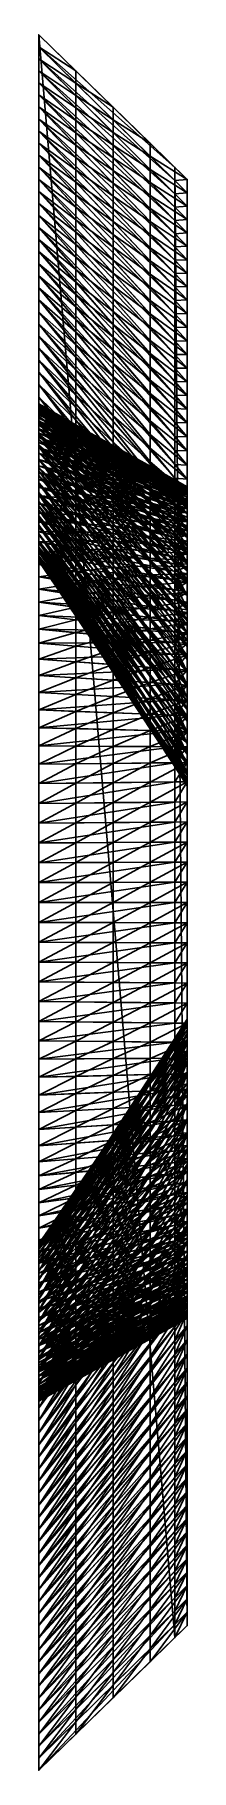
# Model space of a CAD drawing. Header units: metres. Extents: x -3 to 177, y -14 to 14.
# Drawn here: x 170.39 to 171.46, y -6.29 to 6.29 of the extents above; entities that cross this region are included whole.
import ezdxf

# ---------------------------------------------------------------- set-up
doc = ezdxf.new("R2010")
doc.units = ezdxf.units.M
doc.layers.add('FORE_PEAK', color=7, linetype='Continuous', true_color=0x74a6a7)
doc.layers.add('HULL', color=7, linetype='Continuous', true_color=0x528ba5)

msp = doc.modelspace()

# ---------------------------------------------------------------- linework, layer by layer
at = {"layer": 'FORE_PEAK'}
for points in [[(170.387, 6.205, 14.806), (170.387, 6.292, 14.921), (171.373, 5.33, 14.959)], [(170.387, 6.292, 14.921), (170.387, -6.292, 14.921), (171.373, -5.33, 14.959)], [(170.387, 6.292, 14.921), (171.373, -5.33, 14.959), (171.373, 5.33, 14.959)], [(170.387, 6.118, 14.691), (170.387, 6.205, 14.806), (171.373, 5.234, 14.847)], [(170.387, 6.205, 14.806), (171.373, 5.33, 14.959), (171.373, 5.234, 14.847)], [(170.387, 6.031, 14.576), (170.387, 6.118, 14.691), (171.373, 5.138, 14.735)], [(170.387, 6.118, 14.691), (171.373, 5.234, 14.847), (171.373, 5.138, 14.735)], [(170.387, 5.943, 14.461), (170.387, 6.031, 14.576), (171.373, 5.042, 14.623)], [(170.387, 6.031, 14.576), (171.373, 5.138, 14.735), (171.373, 5.042, 14.623)], [(170.387, 5.856, 14.346), (170.387, 5.943, 14.461), (171.373, 4.945, 14.51)], [(170.387, 5.943, 14.461), (171.373, 5.042, 14.623), (171.373, 4.945, 14.51)], [(170.387, 5.769, 14.231), (170.387, 5.856, 14.346), (171.373, 4.849, 14.398)], [(170.387, 5.856, 14.346), (171.373, 4.945, 14.51), (171.373, 4.849, 14.398)], [(170.387, 5.681, 14.116), (170.387, 5.769, 14.231), (171.373, 4.753, 14.286)], [(170.387, 5.769, 14.231), (171.373, 4.849, 14.398), (171.373, 4.753, 14.286)], [(170.387, 5.594, 14.001), (170.387, 5.681, 14.116), (171.373, 4.657, 14.174)], [(170.387, 5.681, 14.116), (171.373, 4.753, 14.286), (171.373, 4.657, 14.174)], [(170.387, 5.507, 13.886), (170.387, 5.594, 14.001), (171.373, 4.56, 14.062)], [(170.387, 5.594, 14.001), (171.373, 4.657, 14.174), (171.373, 4.56, 14.062)], [(170.387, 5.419, 13.772), (170.387, 5.507, 13.886), (171.373, 4.464, 13.95)], [(170.387, 5.507, 13.886), (171.373, 4.56, 14.062), (171.373, 4.464, 13.95)], [(170.387, 5.331, 13.658), (170.387, 5.419, 13.772), (171.373, 4.366, 13.84)], [(170.387, 5.419, 13.772), (171.373, 4.464, 13.95), (171.373, 4.366, 13.84)], [(170.387, 5.243, 13.543), (170.387, 5.331, 13.658), (171.373, 4.268, 13.73)], [(170.387, 5.331, 13.658), (171.373, 4.366, 13.84), (171.373, 4.268, 13.73)], [(171.373, 5.234, 14.847), (171.373, 5.33, 14.959), (171.463, 5.243, 14.962)], [(171.373, 5.33, 14.959), (171.373, -5.33, 14.959), (171.463, -5.243, 14.962)], [(171.373, 5.33, 14.959), (171.463, -5.243, 14.962), (171.463, 5.243, 14.962)], [(170.387, 5.156, 13.429), (170.387, 5.243, 13.543), (171.373, 4.169, 13.62)], [(170.387, 5.243, 13.543), (171.373, 4.268, 13.73), (171.373, 4.169, 13.62)], [(171.373, 5.234, 14.847), (171.463, 5.243, 14.962), (171.463, 5.146, 14.85)], [(171.373, 5.138, 14.735), (171.373, 5.234, 14.847), (171.463, 5.146, 14.85)], [(170.387, 5.068, 13.314), (170.387, 5.156, 13.429), (171.373, 4.071, 13.51)], [(170.387, 5.156, 13.429), (171.373, 4.169, 13.62), (171.373, 4.071, 13.51)], [(170.387, 4.981, 13.199), (170.387, 5.068, 13.314), (171.373, 3.973, 13.399)], [(170.387, 5.068, 13.314), (171.373, 4.071, 13.51), (171.373, 3.973, 13.399)], [(171.373, 5.138, 14.735), (171.463, 5.146, 14.85), (171.463, 5.049, 14.739)], [(171.373, 5.042, 14.623), (171.373, 5.138, 14.735), (171.463, 5.049, 14.739)], [(171.373, 5.042, 14.623), (171.463, 5.049, 14.739), (171.463, 4.952, 14.627)], [(171.373, 4.945, 14.51), (171.373, 5.042, 14.623), (171.463, 4.952, 14.627)], [(170.387, 4.894, 13.085), (170.387, 4.981, 13.199), (171.373, 3.875, 13.289)], [(170.387, 4.981, 13.199), (171.373, 3.973, 13.399), (171.373, 3.875, 13.289)], [(171.373, 4.945, 14.51), (171.463, 4.952, 14.627), (171.463, 4.855, 14.515)], [(171.373, 4.849, 14.398), (171.373, 4.945, 14.51), (171.463, 4.855, 14.515)], [(170.387, 4.807, 12.97), (170.387, 4.894, 13.085), (171.373, 3.777, 13.179)], [(170.387, 4.894, 13.085), (171.373, 3.875, 13.289), (171.373, 3.777, 13.179)], [(170.387, 4.72, 12.855), (170.387, 4.807, 12.97), (171.373, 3.679, 13.068)], [(170.387, 4.807, 12.97), (171.373, 3.777, 13.179), (171.373, 3.679, 13.068)], [(171.373, 4.849, 14.398), (171.463, 4.855, 14.515), (171.463, 4.758, 14.403)], [(171.373, 4.753, 14.286), (171.373, 4.849, 14.398), (171.463, 4.758, 14.403)], [(170.387, 4.632, 12.74), (170.387, 4.72, 12.855), (171.373, 3.582, 12.958)], [(170.387, 4.72, 12.855), (171.373, 3.679, 13.068), (171.373, 3.582, 12.958)], [(171.373, 4.753, 14.286), (171.463, 4.758, 14.403), (171.463, 4.66, 14.291)], [(171.373, 4.657, 14.174), (171.373, 4.753, 14.286), (171.463, 4.66, 14.291)], [(171.373, 4.657, 14.174), (171.463, 4.66, 14.291), (171.463, 4.563, 14.18)], [(171.373, 4.56, 14.062), (171.373, 4.657, 14.174), (171.463, 4.563, 14.18)], [(170.387, 4.544, 12.626), (170.387, 4.632, 12.74), (171.373, 3.481, 12.85)], [(170.387, 4.632, 12.74), (171.373, 3.582, 12.958), (171.373, 3.481, 12.85)], [(170.387, 4.457, 12.512), (170.387, 4.544, 12.626), (171.373, 3.38, 12.743)], [(170.387, 4.544, 12.626), (171.373, 3.481, 12.85), (171.373, 3.38, 12.743)], [(171.373, 4.56, 14.062), (171.463, 4.563, 14.18), (171.463, 4.466, 14.068)], [(171.373, 4.464, 13.95), (171.373, 4.56, 14.062), (171.463, 4.466, 14.068)], [(170.387, 4.369, 12.398), (170.387, 4.457, 12.512), (171.373, 3.278, 12.636)], [(170.387, 4.457, 12.512), (171.373, 3.38, 12.743), (171.373, 3.278, 12.636)], [(171.373, 4.464, 13.95), (171.463, 4.466, 14.068), (171.463, 4.369, 13.956)], [(171.373, 4.366, 13.84), (171.373, 4.464, 13.95), (171.463, 4.369, 13.956)], [(170.387, 4.281, 12.284), (170.387, 4.369, 12.398), (171.373, 3.177, 12.529)], [(170.387, 4.369, 12.398), (171.373, 3.278, 12.636), (171.373, 3.177, 12.529)], [(170.387, 4.194, 12.17), (170.387, 4.281, 12.284), (171.373, 3.076, 12.422)], [(170.387, 4.281, 12.284), (171.373, 3.177, 12.529), (171.373, 3.076, 12.422)], [(171.373, 4.366, 13.84), (171.463, 4.369, 13.956), (171.463, 4.27, 13.846)], [(171.373, 4.268, 13.73), (171.373, 4.366, 13.84), (171.463, 4.27, 13.846)], [(170.387, 4.107, 12.056), (170.387, 4.194, 12.17), (171.373, 2.975, 12.315)], [(170.387, 4.194, 12.17), (171.373, 3.076, 12.422), (171.373, 2.975, 12.315)], [(171.373, 4.268, 13.73), (171.463, 4.27, 13.846), (171.463, 4.171, 13.737)], [(171.373, 4.169, 13.62), (171.373, 4.268, 13.73), (171.463, 4.171, 13.737)], [(171.373, 4.169, 13.62), (171.463, 4.171, 13.737), (171.463, 4.072, 13.627)], [(171.373, 4.071, 13.51), (171.373, 4.169, 13.62), (171.463, 4.072, 13.627)], [(170.387, 4.019, 11.941), (170.387, 4.107, 12.056), (171.373, 2.874, 12.208)], [(170.387, 4.107, 12.056), (171.373, 2.975, 12.315), (171.373, 2.874, 12.208)], [(171.373, 4.071, 13.51), (171.463, 4.072, 13.627), (171.463, 3.973, 13.517)], [(171.373, 3.973, 13.399), (171.373, 4.071, 13.51), (171.463, 3.973, 13.517)], [(170.387, 3.932, 11.827), (170.387, 4.019, 11.941), (171.373, 2.773, 12.101)], [(170.387, 4.019, 11.941), (171.373, 2.874, 12.208), (171.373, 2.773, 12.101)], [(170.387, 3.845, 11.713), (170.387, 3.932, 11.827), (171.373, 2.672, 11.994)], [(170.387, 3.932, 11.827), (171.373, 2.773, 12.101), (171.373, 2.672, 11.994)], [(171.373, 3.875, 13.289), (171.373, 3.973, 13.399), (171.463, 3.874, 13.407)], [(171.373, 3.973, 13.399), (171.463, 3.973, 13.517), (171.463, 3.874, 13.407)], [(170.387, 3.755, 11.602), (170.387, 3.845, 11.713), (171.373, 2.571, 11.887)], [(170.387, 3.845, 11.713), (171.373, 2.672, 11.994), (171.373, 2.571, 11.887)], [(171.373, 3.777, 13.179), (171.373, 3.875, 13.289), (171.463, 3.775, 13.297)], [(171.373, 3.875, 13.289), (171.463, 3.874, 13.407), (171.463, 3.775, 13.297)], [(171.373, 3.679, 13.068), (171.373, 3.777, 13.179), (171.463, 3.676, 13.187)], [(171.373, 3.777, 13.179), (171.463, 3.775, 13.297), (171.463, 3.676, 13.187)], [(170.387, 3.664, 11.491), (170.387, 3.755, 11.602), (171.373, 2.461, 11.79)], [(170.387, 3.755, 11.602), (171.373, 2.571, 11.887), (171.373, 2.461, 11.79)], [(170.387, 3.574, 11.38), (170.387, 3.664, 11.491), (171.373, 2.352, 11.693)], [(170.387, 3.664, 11.491), (171.373, 2.461, 11.79), (171.373, 2.352, 11.693)], [(171.373, 3.582, 12.958), (171.373, 3.679, 13.068), (171.463, 3.577, 13.077)], [(171.373, 3.679, 13.068), (171.463, 3.676, 13.187), (171.463, 3.577, 13.077)], [(170.387, 3.611, 4.95), (170.387, 3.615, 5.094), (171.373, 3.055, 5.689)], [(170.387, 3.615, 5.094), (170.387, 3.613, 5.237), (171.373, 3.035, 5.835)], [(170.387, 3.615, 5.094), (171.373, 3.035, 5.835), (171.373, 3.055, 5.689)], [(170.387, 3.613, 5.237), (170.387, 3.609, 5.381), (171.373, 3.014, 5.98)], [(170.387, 3.613, 5.237), (171.373, 3.014, 5.98), (171.373, 3.035, 5.835)], [(170.387, 3.603, 4.806), (170.387, 3.611, 4.95), (171.373, 3.064, 5.542)], [(170.387, 3.611, 4.95), (171.373, 3.055, 5.689), (171.373, 3.064, 5.542)], [(170.387, 3.609, 5.381), (170.387, 3.604, 5.525), (171.373, 2.992, 6.126)], [(170.387, 3.609, 5.381), (171.373, 2.992, 6.126), (171.373, 3.014, 5.98)], [(170.387, 3.604, 5.525), (170.387, 3.594, 5.668), (171.373, 2.969, 6.271)], [(170.387, 3.604, 5.525), (171.373, 2.969, 6.271), (171.373, 2.992, 6.126)], [(170.387, 3.592, 4.662), (170.387, 3.603, 4.806), (171.373, 3.063, 5.395)], [(170.387, 3.603, 4.806), (171.373, 3.064, 5.542), (171.373, 3.063, 5.395)], [(170.387, 3.594, 5.668), (170.387, 3.585, 5.812), (171.373, 2.946, 6.417)], [(170.387, 3.594, 5.668), (171.373, 2.946, 6.417), (171.373, 2.969, 6.271)], [(170.387, 3.58, 4.518), (170.387, 3.592, 4.662), (171.373, 3.061, 5.247)], [(170.387, 3.592, 4.662), (171.373, 3.063, 5.395), (171.373, 3.061, 5.247)], [(170.387, 3.585, 5.812), (170.387, 3.572, 5.956), (171.373, 2.922, 6.562)], [(170.387, 3.585, 5.812), (171.373, 2.922, 6.562), (171.373, 2.946, 6.417)], [(170.387, 3.567, 4.375), (170.387, 3.58, 4.518), (171.373, 3.059, 5.099)], [(170.387, 3.58, 4.518), (171.373, 3.061, 5.247), (171.373, 3.059, 5.099)], [(170.387, 3.485, 11.269), (170.387, 3.574, 11.38), (171.373, 2.243, 11.596)], [(170.387, 3.574, 11.38), (171.373, 2.352, 11.693), (171.373, 2.243, 11.596)], [(170.387, 3.572, 5.956), (170.387, 3.551, 6.097), (171.373, 2.879, 6.701)], [(170.387, 3.572, 5.956), (171.373, 2.879, 6.701), (171.373, 2.922, 6.562)], [(170.387, 3.551, 4.231), (170.387, 3.567, 4.375), (171.373, 3.056, 4.952)], [(170.387, 3.567, 4.375), (171.373, 3.059, 5.099), (171.373, 3.056, 4.952)], [(170.387, 3.535, 4.088), (170.387, 3.551, 4.231), (171.373, 3.053, 4.804)], [(170.387, 3.551, 4.231), (171.373, 3.056, 4.952), (171.373, 3.053, 4.804)], [(170.387, 3.551, 6.097), (170.387, 3.525, 6.236), (171.373, 2.825, 6.836)], [(170.387, 3.551, 6.097), (171.373, 2.825, 6.836), (171.373, 2.879, 6.701)], [(170.387, 3.512, 3.946), (170.387, 3.535, 4.088), (171.373, 3.049, 4.657)], [(170.387, 3.535, 4.088), (171.373, 3.053, 4.804), (171.373, 3.049, 4.657)], [(170.387, 3.525, 6.236), (170.387, 3.496, 6.376), (171.373, 2.77, 6.971)], [(170.387, 3.525, 6.236), (171.373, 2.77, 6.971), (171.373, 2.825, 6.836)], [(171.373, 3.481, 12.85), (171.373, 3.582, 12.958), (171.463, 3.478, 12.967)], [(171.373, 3.582, 12.958), (171.463, 3.577, 13.077), (171.463, 3.478, 12.967)], [(170.387, 3.489, 3.803), (170.387, 3.512, 3.946), (171.373, 3.034, 4.51)], [(170.387, 3.512, 3.946), (171.373, 3.049, 4.657), (171.373, 3.034, 4.51)], [(170.387, 3.496, 6.376), (170.387, 3.464, 6.515), (171.373, 2.714, 7.106)], [(170.387, 3.496, 6.376), (171.373, 2.714, 7.106), (171.373, 2.77, 6.971)], [(170.387, 3.461, 3.662), (170.387, 3.489, 3.803), (171.373, 3.018, 4.363)], [(170.387, 3.489, 3.803), (171.373, 3.034, 4.51), (171.373, 3.018, 4.363)], [(170.387, 3.395, 11.158), (170.387, 3.485, 11.269), (171.373, 2.134, 11.499)], [(170.387, 3.485, 11.269), (171.373, 2.243, 11.596), (171.373, 2.134, 11.499)], [(170.387, 3.464, 6.515), (170.387, 3.431, 6.654), (171.373, 2.658, 7.241)], [(170.387, 3.464, 6.515), (171.373, 2.658, 7.241), (171.373, 2.714, 7.106)], [(170.387, 3.434, 3.52), (170.387, 3.461, 3.662), (171.373, 3, 4.217)], [(170.387, 3.461, 3.662), (171.373, 3.018, 4.363), (171.373, 3, 4.217)], [(170.387, 3.403, 3.379), (170.387, 3.434, 3.52), (171.373, 2.982, 4.07)], [(170.387, 3.434, 3.52), (171.373, 3, 4.217), (171.373, 2.982, 4.07)], [(170.387, 3.431, 6.654), (170.387, 3.396, 6.793), (171.373, 2.601, 7.376)], [(170.387, 3.431, 6.654), (171.373, 2.601, 7.376), (171.373, 2.658, 7.241)], [(170.387, 3.371, 3.239), (170.387, 3.403, 3.379), (171.373, 2.963, 3.924)], [(170.387, 3.403, 3.379), (171.373, 2.982, 4.07), (171.373, 2.963, 3.924)], [(171.373, 3.38, 12.743), (171.373, 3.481, 12.85), (171.463, 3.376, 12.86)], [(171.373, 3.481, 12.85), (171.463, 3.478, 12.967), (171.463, 3.376, 12.86)], [(170.387, 3.396, 6.793), (170.387, 3.357, 6.931), (171.373, 2.542, 7.51)], [(170.387, 3.396, 6.793), (171.373, 2.542, 7.51), (171.373, 2.601, 7.376)], [(170.387, 3.306, 11.046), (170.387, 3.395, 11.158), (171.373, 2.024, 11.402)], [(170.387, 3.395, 11.158), (171.373, 2.134, 11.499), (171.373, 2.024, 11.402)], [(170.387, 3.336, 3.099), (170.387, 3.371, 3.239), (171.373, 2.943, 3.778)], [(170.387, 3.371, 3.239), (171.373, 2.963, 3.924), (171.373, 2.943, 3.778)], [(170.387, 3.357, 6.931), (170.387, 3.317, 7.068), (171.373, 2.481, 7.643)], [(170.387, 3.357, 6.931), (171.373, 2.481, 7.643), (171.373, 2.542, 7.51)], [(170.387, 3.297, 2.961), (170.387, 3.336, 3.099), (171.373, 2.921, 3.632)], [(170.387, 3.336, 3.099), (171.373, 2.943, 3.778), (171.373, 2.921, 3.632)], [(170.387, 3.317, 7.068), (170.387, 3.264, 7.198), (171.373, 2.394, 7.757)], [(170.387, 3.317, 7.068), (171.373, 2.394, 7.757), (171.373, 2.481, 7.643)], [(170.387, 3.217, 10.935), (170.387, 3.306, 11.046), (171.373, 1.915, 11.305)], [(170.387, 3.306, 11.046), (171.373, 2.024, 11.402), (171.373, 1.915, 11.305)], [(170.387, 3.256, 2.822), (170.387, 3.297, 2.961), (171.373, 2.891, 3.488)], [(170.387, 3.297, 2.961), (171.373, 2.921, 3.632), (171.373, 2.891, 3.488)], [(171.373, 3.278, 12.636), (171.373, 3.38, 12.743), (171.463, 3.274, 12.754)], [(171.373, 3.38, 12.743), (171.463, 3.376, 12.86), (171.463, 3.274, 12.754)], [(171.373, 3.177, 12.529), (171.373, 3.278, 12.636), (171.463, 3.171, 12.648)], [(171.373, 3.278, 12.636), (171.463, 3.274, 12.754), (171.463, 3.171, 12.648)], [(170.387, 3.264, 7.198), (170.387, 3.21, 7.327), (171.373, 2.307, 7.871)], [(170.387, 3.264, 7.198), (171.373, 2.307, 7.871), (171.373, 2.394, 7.757)], [(170.387, 3.211, 2.685), (170.387, 3.256, 2.822), (171.373, 2.861, 3.343)], [(170.387, 3.256, 2.822), (171.373, 2.891, 3.488), (171.373, 2.861, 3.343)], [(170.387, 3.13, 10.822), (170.387, 3.217, 10.935), (171.373, 1.807, 11.207)], [(170.387, 3.217, 10.935), (171.373, 1.915, 11.305), (171.373, 1.807, 11.207)], [(170.387, 3.166, 2.549), (170.387, 3.211, 2.685), (171.373, 2.829, 3.199)], [(170.387, 3.211, 2.685), (171.373, 2.861, 3.343), (171.373, 2.829, 3.199)], [(170.387, 3.21, 7.327), (170.387, 3.153, 7.456), (171.373, 2.219, 7.985)], [(170.387, 3.21, 7.327), (171.373, 2.219, 7.985), (171.373, 2.307, 7.871)], [(170.387, 3.117, 2.414), (170.387, 3.166, 2.549), (171.373, 2.797, 3.056)], [(170.387, 3.166, 2.549), (171.373, 2.829, 3.199), (171.373, 2.797, 3.056)], [(170.387, 3.153, 7.456), (170.387, 3.095, 7.585), (171.373, 2.13, 8.098)], [(170.387, 3.153, 7.456), (171.373, 2.13, 8.098), (171.373, 2.219, 7.985)], [(171.373, 3.076, 12.422), (171.373, 3.177, 12.529), (171.463, 3.069, 12.541)], [(171.373, 3.177, 12.529), (171.463, 3.171, 12.648), (171.463, 3.069, 12.541)], [(170.387, 3.044, 10.709), (170.387, 3.13, 10.822), (171.373, 1.699, 11.11)], [(170.387, 3.13, 10.822), (171.373, 1.807, 11.207), (171.373, 1.699, 11.11)], [(170.387, 3.067, 2.279), (170.387, 3.117, 2.414), (171.373, 2.763, 2.913)], [(170.387, 3.117, 2.414), (171.373, 2.797, 3.056), (171.373, 2.763, 2.913)], [(170.387, 3.095, 7.585), (170.387, 3.034, 7.712), (171.373, 2.04, 8.211)], [(170.387, 3.095, 7.585), (171.373, 2.04, 8.211), (171.373, 2.13, 8.098)], [(170.387, 3.011, 2.147), (170.387, 3.067, 2.279), (171.373, 2.729, 2.77)], [(170.387, 3.067, 2.279), (171.373, 2.763, 2.913), (171.373, 2.729, 2.77)], [(170.387, 2.959, 10.594), (170.387, 3.044, 10.709), (171.373, 1.591, 11.012)], [(170.387, 3.044, 10.709), (171.373, 1.699, 11.11), (171.373, 1.591, 11.012)], [(170.387, 3.034, 7.712), (170.387, 2.972, 7.839), (171.373, 1.95, 8.324)], [(170.387, 3.034, 7.712), (171.373, 1.95, 8.324), (171.373, 2.04, 8.211)], [(171.373, 2.975, 12.315), (171.373, 3.076, 12.422), (171.463, 2.966, 12.435)], [(171.373, 3.076, 12.422), (171.463, 3.069, 12.541), (171.463, 2.966, 12.435)], [(171.373, 3.063, 5.395), (171.373, 3.064, 5.542), (171.463, 3.014, 5.596)], [(171.373, 3.064, 5.542), (171.373, 3.055, 5.689), (171.463, 3.004, 5.743)], [(171.373, 3.064, 5.542), (171.463, 3.004, 5.743), (171.463, 3.014, 5.596)], [(171.373, 3.061, 5.247), (171.373, 3.063, 5.395), (171.463, 3.014, 5.448)], [(171.373, 3.063, 5.395), (171.463, 3.014, 5.596), (171.463, 3.014, 5.448)], [(171.373, 3.059, 5.099), (171.373, 3.061, 5.247), (171.463, 3.013, 5.3)], [(171.373, 3.061, 5.247), (171.463, 3.014, 5.448), (171.463, 3.013, 5.3)], [(171.373, 3.056, 4.952), (171.373, 3.059, 5.099), (171.463, 3.012, 5.152)], [(171.373, 3.059, 5.099), (171.463, 3.013, 5.3), (171.463, 3.012, 5.152)], [(171.373, 3.053, 4.804), (171.373, 3.056, 4.952), (171.463, 3.01, 5.004)], [(171.373, 3.056, 4.952), (171.463, 3.012, 5.152), (171.463, 3.01, 5.004)], [(171.373, 3.055, 5.689), (171.373, 3.035, 5.835), (171.463, 2.982, 5.889)], [(171.373, 3.055, 5.689), (171.463, 2.982, 5.889), (171.463, 3.004, 5.743)], [(171.373, 3.049, 4.657), (171.373, 3.053, 4.804), (171.463, 3.007, 4.857)], [(171.373, 3.053, 4.804), (171.463, 3.01, 5.004), (171.463, 3.007, 4.857)], [(171.373, 3.034, 4.51), (171.373, 3.049, 4.657), (171.463, 3.005, 4.709)], [(171.373, 3.049, 4.657), (171.463, 3.007, 4.857), (171.463, 3.005, 4.709)], [(171.373, 3.035, 5.835), (171.373, 3.014, 5.98), (171.463, 2.96, 6.035)], [(171.373, 3.035, 5.835), (171.463, 2.96, 6.035), (171.463, 2.982, 5.889)], [(171.373, 3.018, 4.363), (171.373, 3.034, 4.51), (171.463, 2.991, 4.561)], [(171.373, 3.034, 4.51), (171.463, 3.005, 4.709), (171.463, 2.991, 4.561)], [(170.387, 2.952, 2.016), (170.387, 3.011, 2.147), (171.373, 2.689, 2.628)], [(170.387, 3.011, 2.147), (171.373, 2.729, 2.77), (171.373, 2.689, 2.628)], [(170.387, 2.972, 7.839), (170.387, 2.908, 7.966), (171.373, 1.859, 8.437)], [(170.387, 2.972, 7.839), (171.373, 1.859, 8.437), (171.373, 1.95, 8.324)], [(170.387, 2.876, 10.479), (170.387, 2.959, 10.594), (171.373, 1.484, 10.913)], [(170.387, 2.959, 10.594), (171.373, 1.591, 11.012), (171.373, 1.484, 10.913)], [(170.387, 2.89, 1.887), (170.387, 2.952, 2.016), (171.373, 2.645, 2.488)], [(170.387, 2.952, 2.016), (171.373, 2.689, 2.628), (171.373, 2.645, 2.488)], [(170.387, 2.908, 7.966), (170.387, 2.845, 8.092), (171.373, 1.768, 8.55)], [(170.387, 2.908, 7.966), (171.373, 1.768, 8.55), (171.373, 1.859, 8.437)], [(171.373, 3, 4.217), (171.373, 3.018, 4.363), (171.463, 2.975, 4.414)], [(171.373, 3.018, 4.363), (171.463, 2.991, 4.561), (171.463, 2.975, 4.414)], [(171.373, 3.014, 5.98), (171.373, 2.992, 6.126), (171.463, 2.937, 6.181)], [(171.373, 3.014, 5.98), (171.463, 2.937, 6.181), (171.463, 2.96, 6.035)], [(171.373, 2.982, 4.07), (171.373, 3, 4.217), (171.463, 2.958, 4.267)], [(171.373, 3, 4.217), (171.463, 2.975, 4.414), (171.463, 2.958, 4.267)], [(171.373, 2.992, 6.126), (171.373, 2.969, 6.271), (171.463, 2.912, 6.326)], [(171.373, 2.992, 6.126), (171.463, 2.912, 6.326), (171.463, 2.937, 6.181)], [(171.373, 2.963, 3.924), (171.373, 2.982, 4.07), (171.463, 2.941, 4.12)], [(171.373, 2.982, 4.07), (171.463, 2.958, 4.267), (171.463, 2.941, 4.12)], [(171.373, 2.874, 12.208), (171.373, 2.975, 12.315), (171.463, 2.864, 12.329)], [(171.373, 2.975, 12.315), (171.463, 2.966, 12.435), (171.463, 2.864, 12.329)], [(171.373, 2.969, 6.271), (171.373, 2.946, 6.417), (171.463, 2.888, 6.472)], [(171.373, 2.969, 6.271), (171.463, 2.888, 6.472), (171.463, 2.912, 6.326)], [(171.373, 2.943, 3.778), (171.373, 2.963, 3.924), (171.463, 2.923, 3.973)], [(171.373, 2.963, 3.924), (171.463, 2.941, 4.12), (171.463, 2.923, 3.973)], [(171.373, 2.946, 6.417), (171.373, 2.922, 6.562), (171.463, 2.863, 6.618)], [(171.373, 2.946, 6.417), (171.463, 2.863, 6.618), (171.463, 2.888, 6.472)], [(171.373, 2.921, 3.632), (171.373, 2.943, 3.778), (171.463, 2.904, 3.827)], [(171.373, 2.943, 3.778), (171.463, 2.923, 3.973), (171.463, 2.904, 3.827)], [(171.373, 2.922, 6.562), (171.373, 2.879, 6.701), (171.463, 2.817, 6.756)], [(171.373, 2.922, 6.562), (171.463, 2.817, 6.756), (171.463, 2.863, 6.618)], [(171.373, 2.891, 3.488), (171.373, 2.921, 3.632), (171.463, 2.883, 3.681)], [(171.373, 2.921, 3.632), (171.463, 2.904, 3.827), (171.463, 2.883, 3.681)], [(170.387, 2.826, 1.758), (170.387, 2.89, 1.887), (171.373, 2.598, 2.349)], [(170.387, 2.89, 1.887), (171.373, 2.645, 2.488), (171.373, 2.598, 2.349)], [(170.387, 2.803, 10.355), (170.387, 2.876, 10.479), (171.373, 1.377, 10.815)], [(170.387, 2.876, 10.479), (171.373, 1.484, 10.913), (171.373, 1.377, 10.815)], [(170.387, 2.845, 8.092), (170.387, 2.782, 8.22), (171.373, 1.678, 8.663)], [(170.387, 2.845, 8.092), (171.373, 1.678, 8.663), (171.373, 1.768, 8.55)], [(170.387, 2.759, 1.632), (170.387, 2.826, 1.758), (171.373, 2.552, 2.21)], [(170.387, 2.826, 1.758), (171.373, 2.598, 2.349), (171.373, 2.552, 2.21)], [(170.387, 2.736, 10.227), (170.387, 2.803, 10.355), (171.373, 1.295, 10.695)], [(170.387, 2.803, 10.355), (171.373, 1.377, 10.815), (171.373, 1.295, 10.695)], [(170.387, 2.782, 8.22), (170.387, 2.725, 8.349), (171.373, 1.591, 8.778)], [(170.387, 2.782, 8.22), (171.373, 1.591, 8.778), (171.373, 1.678, 8.663)], [(171.373, 2.861, 3.343), (171.373, 2.891, 3.488), (171.463, 2.854, 3.536)], [(171.373, 2.891, 3.488), (171.463, 2.883, 3.681), (171.463, 2.854, 3.536)], [(171.373, 2.879, 6.701), (171.373, 2.825, 6.836), (171.463, 2.761, 6.891)], [(171.373, 2.879, 6.701), (171.463, 2.761, 6.891), (171.463, 2.817, 6.756)], [(171.373, 2.773, 12.101), (171.373, 2.874, 12.208), (171.463, 2.762, 12.222)], [(171.373, 2.874, 12.208), (171.463, 2.864, 12.329), (171.463, 2.762, 12.222)], [(171.373, 2.829, 3.199), (171.373, 2.861, 3.343), (171.463, 2.825, 3.391)], [(171.373, 2.861, 3.343), (171.463, 2.854, 3.536), (171.463, 2.825, 3.391)], [(171.373, 2.797, 3.056), (171.373, 2.829, 3.199), (171.463, 2.794, 3.246)], [(171.373, 2.829, 3.199), (171.463, 2.825, 3.391), (171.463, 2.794, 3.246)], [(171.373, 2.825, 6.836), (171.373, 2.77, 6.971), (171.463, 2.704, 7.026)], [(171.373, 2.825, 6.836), (171.463, 2.704, 7.026), (171.463, 2.761, 6.891)], [(171.373, 2.763, 2.913), (171.373, 2.797, 3.056), (171.463, 2.763, 3.102)], [(171.373, 2.797, 3.056), (171.463, 2.794, 3.246), (171.463, 2.763, 3.102)], [(171.373, 2.672, 11.994), (171.373, 2.773, 12.101), (171.463, 2.659, 12.116)], [(171.373, 2.773, 12.101), (171.463, 2.762, 12.222), (171.463, 2.659, 12.116)], [(171.373, 2.77, 6.971), (171.373, 2.714, 7.106), (171.463, 2.646, 7.16)], [(171.373, 2.77, 6.971), (171.463, 2.646, 7.16), (171.463, 2.704, 7.026)], [(170.387, 2.688, 1.508), (170.387, 2.759, 1.632), (171.373, 2.503, 2.072)], [(170.387, 2.759, 1.632), (171.373, 2.552, 2.21), (171.373, 2.503, 2.072)], [(170.387, 2.673, 10.097), (170.387, 2.736, 10.227), (171.373, 1.225, 10.564)], [(170.387, 2.736, 10.227), (171.373, 1.295, 10.695), (171.373, 1.225, 10.564)], [(170.387, 2.725, 8.349), (170.387, 2.669, 8.479), (171.373, 1.506, 8.896)], [(170.387, 2.725, 8.349), (171.373, 1.506, 8.896), (171.373, 1.591, 8.778)], [(170.387, 2.614, 1.387), (170.387, 2.688, 1.508), (171.373, 2.454, 1.934)], [(170.387, 2.688, 1.508), (171.373, 2.503, 2.072), (171.373, 2.454, 1.934)], [(170.387, 2.611, 9.967), (170.387, 2.673, 10.097), (171.373, 1.156, 10.433)], [(170.387, 2.673, 10.097), (171.373, 1.225, 10.564), (171.373, 1.156, 10.433)], [(170.387, 2.669, 8.479), (170.387, 2.621, 8.611), (171.373, 1.425, 9.014)], [(170.387, 2.669, 8.479), (171.373, 1.425, 9.014), (171.373, 1.506, 8.896)], [(171.373, 2.729, 2.77), (171.373, 2.763, 2.913), (171.463, 2.731, 2.958)], [(171.373, 2.763, 2.913), (171.463, 2.763, 3.102), (171.463, 2.731, 2.958)], [(171.373, 2.729, 2.77), (171.463, 2.731, 2.958), (171.463, 2.698, 2.814)], [(171.373, 2.689, 2.628), (171.373, 2.729, 2.77), (171.463, 2.698, 2.814)], [(171.373, 2.714, 7.106), (171.373, 2.658, 7.241), (171.463, 2.587, 7.295)], [(171.373, 2.714, 7.106), (171.463, 2.587, 7.295), (171.463, 2.646, 7.16)], [(171.373, 2.689, 2.628), (171.463, 2.698, 2.814), (171.463, 2.66, 2.672)], [(171.373, 2.645, 2.488), (171.373, 2.689, 2.628), (171.463, 2.66, 2.672)], [(171.373, 2.571, 11.887), (171.373, 2.672, 11.994), (171.463, 2.557, 12.01)], [(171.373, 2.672, 11.994), (171.463, 2.659, 12.116), (171.463, 2.557, 12.01)], [(171.373, 2.645, 2.488), (171.463, 2.66, 2.672), (171.463, 2.617, 2.531)], [(171.373, 2.658, 7.241), (171.373, 2.601, 7.376), (171.463, 2.528, 7.429)], [(171.373, 2.658, 7.241), (171.463, 2.528, 7.429), (171.463, 2.587, 7.295)], [(171.373, 2.598, 2.349), (171.373, 2.645, 2.488), (171.463, 2.617, 2.531)], [(170.387, 2.621, 8.611), (170.387, 2.577, 8.743), (171.373, 1.345, 9.133)], [(170.387, 2.621, 8.611), (171.373, 1.345, 9.133), (171.373, 1.425, 9.014)], [(170.387, 2.535, 1.268), (170.387, 2.614, 1.387), (171.373, 2.403, 1.798)], [(170.387, 2.614, 1.387), (171.373, 2.454, 1.934), (171.373, 2.403, 1.798)], [(170.387, 2.555, 9.834), (170.387, 2.611, 9.967), (171.373, 1.088, 10.302)], [(170.387, 2.611, 9.967), (171.373, 1.156, 10.433), (171.373, 1.088, 10.302)], [(170.387, 2.577, 8.743), (170.387, 2.54, 8.877), (171.373, 1.268, 9.252)], [(170.387, 2.577, 8.743), (171.373, 1.268, 9.252), (171.373, 1.345, 9.133)], [(170.387, 2.511, 9.699), (170.387, 2.555, 9.834), (171.373, 1.022, 10.17)], [(170.387, 2.555, 9.834), (171.373, 1.088, 10.302), (171.373, 1.022, 10.17)], [(170.387, 2.54, 8.877), (170.387, 2.513, 9.012), (171.373, 1.195, 9.371)], [(170.387, 2.54, 8.877), (171.373, 1.195, 9.371), (171.373, 1.268, 9.252)], [(170.387, 2.45, 1.152), (170.387, 2.535, 1.268), (171.373, 2.34, 1.667)], [(170.387, 2.535, 1.268), (171.373, 2.403, 1.798), (171.373, 2.34, 1.667)], [(171.373, 2.598, 2.349), (171.463, 2.617, 2.531), (171.463, 2.572, 2.391)], [(171.373, 2.601, 7.376), (171.373, 2.542, 7.51), (171.463, 2.468, 7.563)], [(171.373, 2.601, 7.376), (171.463, 2.468, 7.563), (171.463, 2.528, 7.429)], [(171.373, 2.552, 2.21), (171.373, 2.598, 2.349), (171.463, 2.572, 2.391)], [(171.373, 2.552, 2.21), (171.463, 2.572, 2.391), (171.463, 2.527, 2.251)], [(171.373, 2.461, 11.79), (171.373, 2.571, 11.887), (171.463, 2.454, 11.903)], [(171.373, 2.571, 11.887), (171.463, 2.557, 12.01), (171.463, 2.454, 11.903)], [(171.373, 2.503, 2.072), (171.373, 2.552, 2.21), (171.463, 2.527, 2.251)], [(171.373, 2.542, 7.51), (171.373, 2.481, 7.643), (171.463, 2.405, 7.695)], [(171.373, 2.542, 7.51), (171.463, 2.405, 7.695), (171.463, 2.468, 7.563)], [(171.373, 2.503, 2.072), (171.463, 2.527, 2.251), (171.463, 2.48, 2.112)], [(170.387, 2.513, 9.012), (170.387, 2.488, 9.146), (171.373, 1.123, 9.491)], [(170.387, 2.513, 9.012), (171.373, 1.123, 9.491), (171.373, 1.195, 9.371)], [(170.387, 2.493, 9.56), (170.387, 2.511, 9.699), (171.373, 0.986, 10.034)], [(170.387, 2.511, 9.699), (171.373, 1.022, 10.17), (171.373, 0.986, 10.034)], [(170.387, 2.478, 9.421), (170.387, 2.493, 9.56), (171.373, 1.006, 9.892)], [(170.387, 2.493, 9.56), (171.373, 0.986, 10.034), (171.373, 1.006, 9.892)], [(170.387, 2.488, 9.146), (170.387, 2.474, 9.28), (171.373, 1.055, 9.61)], [(170.387, 2.488, 9.146), (171.373, 1.055, 9.61), (171.373, 1.123, 9.491)], [(170.387, 2.474, 9.28), (170.387, 2.478, 9.421), (171.373, 1.026, 9.75)], [(170.387, 2.478, 9.421), (171.373, 1.006, 9.892), (171.373, 1.026, 9.75)], [(170.387, 2.474, 9.28), (171.373, 1.026, 9.75), (171.373, 1.055, 9.61)], [(170.387, 2.362, 1.039), (170.387, 2.45, 1.152), (171.373, 2.267, 1.539)], [(170.387, 2.45, 1.152), (171.373, 2.34, 1.667), (171.373, 2.267, 1.539)], [(171.373, 2.454, 1.934), (171.373, 2.503, 2.072), (171.463, 2.48, 2.112)], [(171.373, 2.481, 7.643), (171.373, 2.394, 7.757), (171.463, 2.315, 7.808)], [(171.373, 2.481, 7.643), (171.463, 2.315, 7.808), (171.463, 2.405, 7.695)], [(171.373, 2.454, 1.934), (171.463, 2.48, 2.112), (171.463, 2.433, 1.973)], [(171.373, 2.352, 11.693), (171.373, 2.461, 11.79), (171.463, 2.343, 11.808)], [(171.373, 2.461, 11.79), (171.463, 2.454, 11.903), (171.463, 2.343, 11.808)], [(171.373, 2.403, 1.798), (171.373, 2.454, 1.934), (171.463, 2.433, 1.973)], [(171.373, 2.403, 1.798), (171.463, 2.433, 1.973), (171.463, 2.384, 1.836)], [(171.373, 2.34, 1.667), (171.373, 2.403, 1.798), (171.463, 2.384, 1.836)], [(171.373, 2.394, 7.757), (171.373, 2.307, 7.871), (171.463, 2.225, 7.92)], [(171.373, 2.394, 7.757), (171.463, 2.225, 7.92), (171.463, 2.315, 7.808)], [(170.387, 2.271, 0.928), (170.387, 2.362, 1.039), (171.373, 2.193, 1.412)], [(170.387, 2.362, 1.039), (171.373, 2.267, 1.539), (171.373, 2.193, 1.412)], [(170.387, 2.178, 0.82), (170.387, 2.271, 0.928), (171.373, 2.117, 1.287)], [(170.387, 2.271, 0.928), (171.373, 2.193, 1.412), (171.373, 2.117, 1.287)], [(171.373, 2.34, 1.667), (171.463, 2.384, 1.836), (171.463, 2.322, 1.703)], [(171.373, 2.243, 11.596), (171.373, 2.352, 11.693), (171.463, 2.232, 11.712)], [(171.373, 2.352, 11.693), (171.463, 2.343, 11.808), (171.463, 2.232, 11.712)], [(171.373, 2.267, 1.539), (171.373, 2.34, 1.667), (171.463, 2.322, 1.703)], [(171.373, 2.267, 1.539), (171.463, 2.322, 1.703), (171.463, 2.25, 1.574)], [(171.373, 2.307, 7.871), (171.373, 2.219, 7.985), (171.463, 2.134, 8.033)], [(171.373, 2.307, 7.871), (171.463, 2.134, 8.033), (171.463, 2.225, 7.92)], [(171.373, 2.193, 1.412), (171.373, 2.267, 1.539), (171.463, 2.25, 1.574)], [(170.387, 2.082, 0.715), (170.387, 2.178, 0.82), (171.373, 2.041, 1.162)], [(170.387, 2.178, 0.82), (171.373, 2.117, 1.287), (171.373, 2.041, 1.162)], [(171.373, 2.193, 1.412), (171.463, 2.25, 1.574), (171.463, 2.177, 1.446)], [(171.373, 2.134, 11.499), (171.373, 2.243, 11.596), (171.463, 2.121, 11.616)], [(171.373, 2.243, 11.596), (171.463, 2.232, 11.712), (171.463, 2.121, 11.616)], [(171.373, 2.219, 7.985), (171.373, 2.13, 8.098), (171.463, 2.042, 8.145)], [(171.373, 2.219, 7.985), (171.463, 2.042, 8.145), (171.463, 2.134, 8.033)], [(171.373, 2.117, 1.287), (171.373, 2.193, 1.412), (171.463, 2.177, 1.446)], [(171.373, 2.117, 1.287), (171.463, 2.177, 1.446), (171.463, 2.103, 1.319)], [(170.387, 1.983, 0.612), (170.387, 2.082, 0.715), (171.373, 1.964, 1.039)], [(170.387, 2.082, 0.715), (171.373, 2.041, 1.162), (171.373, 1.964, 1.039)], [(171.373, 2.024, 11.402), (171.373, 2.134, 11.499), (171.463, 2.01, 11.52)], [(171.373, 2.134, 11.499), (171.463, 2.121, 11.616), (171.463, 2.01, 11.52)], [(171.373, 2.13, 8.098), (171.373, 2.04, 8.211), (171.463, 1.95, 8.257)], [(171.373, 2.13, 8.098), (171.463, 1.95, 8.257), (171.463, 2.042, 8.145)], [(171.373, 2.041, 1.162), (171.373, 2.117, 1.287), (171.463, 2.103, 1.319)], [(171.373, 2.041, 1.162), (171.463, 2.103, 1.319), (171.463, 2.029, 1.193)], [(171.373, 1.964, 1.039), (171.373, 2.041, 1.162), (171.463, 2.029, 1.193)], [(171.373, 2.04, 8.211), (171.373, 1.95, 8.324), (171.463, 1.857, 8.368)], [(171.373, 2.04, 8.211), (171.463, 1.857, 8.368), (171.463, 1.95, 8.257)], [(171.373, 1.964, 1.039), (171.463, 2.029, 1.193), (171.463, 1.953, 1.068)], [(171.373, 1.915, 11.305), (171.373, 2.024, 11.402), (171.463, 1.9, 11.424)], [(171.373, 2.024, 11.402), (171.463, 2.01, 11.52), (171.463, 1.9, 11.424)], [(170.387, 1.88, 0.515), (170.387, 1.983, 0.612), (171.373, 1.885, 0.916)], [(170.387, 1.983, 0.612), (171.373, 1.964, 1.039), (171.373, 1.885, 0.916)], [(171.373, 1.885, 0.916), (171.373, 1.964, 1.039), (171.463, 1.953, 1.068)], [(171.373, 1.885, 0.916), (171.463, 1.953, 1.068), (171.463, 1.877, 0.944)], [(171.373, 1.95, 8.324), (171.373, 1.859, 8.437), (171.463, 1.763, 8.48)], [(171.373, 1.95, 8.324), (171.463, 1.763, 8.48), (171.463, 1.857, 8.368)], [(171.373, 1.807, 11.207), (171.373, 1.915, 11.305), (171.463, 1.789, 11.328)], [(171.373, 1.915, 11.305), (171.463, 1.9, 11.424), (171.463, 1.789, 11.328)], [(170.387, 1.88, 0.515), (171.373, 1.885, 0.916), (171.373, 1.801, 0.799)], [(170.387, 1.764, 0.429), (170.387, 1.88, 0.515), (171.373, 1.801, 0.799)], [(170.387, 1.764, 0.429), (171.373, 1.801, 0.799), (171.373, 1.692, 0.7)], [(170.387, 1.646, 0.349), (170.387, 1.764, 0.429), (171.373, 1.692, 0.7)], [(171.373, 1.801, 0.799), (171.373, 1.885, 0.916), (171.463, 1.877, 0.944)], [(171.373, 1.801, 0.799), (171.463, 1.877, 0.944), (171.463, 1.793, 0.825)], [(171.373, 1.859, 8.437), (171.373, 1.768, 8.55), (171.463, 1.67, 8.592)], [(171.373, 1.859, 8.437), (171.463, 1.67, 8.592), (171.463, 1.763, 8.48)], [(171.373, 1.699, 11.11), (171.373, 1.807, 11.207), (171.463, 1.678, 11.232)], [(171.373, 1.807, 11.207), (171.463, 1.789, 11.328), (171.463, 1.678, 11.232)], [(171.373, 1.692, 0.7), (171.373, 1.801, 0.799), (171.463, 1.793, 0.825)], [(171.373, 1.692, 0.7), (171.463, 1.793, 0.825), (171.463, 1.685, 0.724)], [(171.373, 1.768, 8.55), (171.373, 1.678, 8.663), (171.463, 1.577, 8.703)], [(171.373, 1.768, 8.55), (171.463, 1.577, 8.703), (171.463, 1.67, 8.592)], [(170.387, 1.646, 0.349), (171.373, 1.692, 0.7), (171.373, 1.582, 0.602)], [(170.387, 1.522, 0.277), (170.387, 1.646, 0.349), (171.373, 1.582, 0.602)], [(171.373, 1.591, 11.012), (171.373, 1.699, 11.11), (171.463, 1.568, 11.136)], [(171.373, 1.699, 11.11), (171.463, 1.678, 11.232), (171.463, 1.568, 11.136)], [(171.373, 1.582, 0.602), (171.373, 1.692, 0.7), (171.463, 1.685, 0.724)], [(171.373, 1.582, 0.602), (171.463, 1.685, 0.724), (171.463, 1.576, 0.625)], [(171.373, 1.678, 8.663), (171.373, 1.591, 8.778), (171.463, 1.487, 8.817)], [(171.373, 1.678, 8.663), (171.463, 1.487, 8.817), (171.463, 1.577, 8.703)], [(170.387, 1.522, 0.277), (171.373, 1.582, 0.602), (171.373, 1.47, 0.509)], [(170.387, 1.397, 0.211), (170.387, 1.522, 0.277), (171.373, 1.47, 0.509)], [(171.373, 1.591, 8.778), (171.373, 1.506, 8.896), (171.463, 1.4, 8.934)], [(171.373, 1.591, 8.778), (171.463, 1.4, 8.934), (171.463, 1.487, 8.817)], [(171.373, 1.484, 10.913), (171.373, 1.591, 11.012), (171.463, 1.458, 11.039)], [(171.373, 1.591, 11.012), (171.463, 1.568, 11.136), (171.463, 1.458, 11.039)], [(171.373, 1.47, 0.509), (171.373, 1.582, 0.602), (171.463, 1.576, 0.625)], [(171.373, 1.47, 0.509), (171.463, 1.576, 0.625), (171.463, 1.466, 0.53)], [(170.387, 1.397, 0.211), (171.373, 1.47, 0.509), (171.373, 1.358, 0.417)], [(170.387, 1.267, 0.157), (170.387, 1.397, 0.211), (171.373, 1.358, 0.417)], [(171.373, 1.506, 8.896), (171.373, 1.425, 9.014), (171.463, 1.316, 9.051)], [(171.373, 1.506, 8.896), (171.463, 1.316, 9.051), (171.463, 1.4, 8.934)], [(171.373, 1.377, 10.815), (171.373, 1.484, 10.913), (171.463, 1.349, 10.942)], [(171.373, 1.484, 10.913), (171.463, 1.458, 11.039), (171.463, 1.349, 10.942)], [(171.373, 1.358, 0.417), (171.373, 1.47, 0.509), (171.463, 1.466, 0.53)], [(171.373, 1.358, 0.417), (171.463, 1.466, 0.53), (171.463, 1.354, 0.436)], [(171.373, 1.425, 9.014), (171.373, 1.345, 9.133), (171.463, 1.233, 9.168)], [(171.373, 1.425, 9.014), (171.463, 1.233, 9.168), (171.463, 1.316, 9.051)], [(170.387, 1.267, 0.157), (171.373, 1.358, 0.417), (171.373, 1.243, 0.33)], [(170.387, 1.136, 0.11), (170.387, 1.267, 0.157), (171.373, 1.243, 0.33)], [(171.373, 1.295, 10.695), (171.373, 1.377, 10.815), (171.463, 1.241, 10.845)], [(171.373, 1.377, 10.815), (171.463, 1.349, 10.942), (171.463, 1.241, 10.845)], [(171.373, 1.243, 0.33), (171.373, 1.358, 0.417), (171.463, 1.354, 0.436)], [(171.373, 1.243, 0.33), (171.463, 1.354, 0.436), (171.463, 1.241, 0.346)], [(171.373, 1.345, 9.133), (171.373, 1.268, 9.252), (171.463, 1.152, 9.286)], [(171.373, 1.345, 9.133), (171.463, 1.152, 9.286), (171.463, 1.233, 9.168)], [(171.373, 1.225, 10.564), (171.373, 1.295, 10.695), (171.463, 1.158, 10.725)], [(171.373, 1.295, 10.695), (171.463, 1.241, 10.845), (171.463, 1.158, 10.725)], [(171.373, 1.268, 9.252), (171.373, 1.195, 9.371), (171.463, 1.075, 9.404)], [(171.373, 1.268, 9.252), (171.463, 1.075, 9.404), (171.463, 1.152, 9.286)], [(170.387, 1.136, 0.11), (171.373, 1.243, 0.33), (171.373, 1.129, 0.246)], [(170.387, 1.004, 0.07), (170.387, 1.136, 0.11), (171.373, 1.129, 0.246)], [(171.373, 1.129, 0.246), (171.373, 1.243, 0.33), (171.463, 1.241, 0.346)], [(171.373, 1.129, 0.246), (171.463, 1.241, 0.346), (171.463, 1.128, 0.258)], [(171.373, 1.156, 10.433), (171.373, 1.225, 10.564), (171.463, 1.087, 10.595)], [(171.373, 1.225, 10.564), (171.463, 1.158, 10.725), (171.463, 1.087, 10.595)], [(171.373, 1.195, 9.371), (171.373, 1.123, 9.491), (171.463, 0.998, 9.522)], [(171.373, 1.195, 9.371), (171.463, 0.998, 9.522), (171.463, 1.075, 9.404)], [(171.373, 1.088, 10.302), (171.373, 1.156, 10.433), (171.463, 1.018, 10.464)], [(171.373, 1.156, 10.433), (171.463, 1.087, 10.595), (171.463, 1.018, 10.464)], [(170.387, 1.004, 0.07), (171.373, 1.129, 0.246), (171.373, 1.013, 0.164)], [(170.387, 0.862, 0.051), (170.387, 1.004, 0.07), (171.373, 1.013, 0.164)], [(170.387, 0.862, 0.051), (171.373, 1.013, 0.164), (171.373, 0.874, 0.128)], [(171.373, 1.013, 0.164), (171.373, 1.129, 0.246), (171.463, 1.128, 0.258)], [(171.373, 1.013, 0.164), (171.463, 1.128, 0.258), (171.463, 1.014, 0.173)], [(171.373, 1.123, 9.491), (171.373, 1.055, 9.61), (171.463, 0.925, 9.64)], [(171.373, 1.123, 9.491), (171.463, 0.925, 9.64), (171.463, 0.998, 9.522)], [(171.373, 1.022, 10.17), (171.373, 1.088, 10.302), (171.463, 0.949, 10.333)], [(171.373, 1.088, 10.302), (171.463, 1.018, 10.464), (171.463, 0.949, 10.333)], [(171.373, 1.055, 9.61), (171.373, 1.026, 9.75), (171.463, 0.894, 9.78)], [(171.373, 1.055, 9.61), (171.463, 0.894, 9.78), (171.463, 0.925, 9.64)], [(171.373, 1.026, 9.75), (171.373, 1.006, 9.892), (171.463, 0.87, 9.923)], [(171.373, 1.026, 9.75), (171.463, 0.87, 9.923), (171.463, 0.894, 9.78)], [(171.373, 0.986, 10.034), (171.373, 1.022, 10.17), (171.463, 0.882, 10.201)], [(171.373, 1.022, 10.17), (171.463, 0.949, 10.333), (171.463, 0.882, 10.201)], [(171.373, 0.874, 0.128), (171.373, 1.013, 0.164), (171.463, 1.014, 0.173)], [(171.373, 0.874, 0.128), (171.463, 1.014, 0.173), (171.463, 0.875, 0.135)], [(171.373, 1.006, 9.892), (171.373, 0.986, 10.034), (171.463, 0.847, 10.065)], [(171.373, 1.006, 9.892), (171.463, 0.847, 10.065), (171.463, 0.87, 9.923)], [(171.373, 0.986, 10.034), (171.463, 0.882, 10.201), (171.463, 0.847, 10.065)], [(170.387, 0.719, 0.038), (170.387, 0.862, 0.051), (171.373, 0.874, 0.128)], [(170.387, 0.719, 0.038), (171.373, 0.874, 0.128), (171.373, 0.728, 0.102)], [(171.373, 0.728, 0.102), (171.373, 0.874, 0.128), (171.463, 0.875, 0.135)], [(171.373, 0.728, 0.102), (171.463, 0.875, 0.135), (171.463, 0.729, 0.108)], [(170.387, 0.575, 0.028), (170.387, 0.719, 0.038), (171.373, 0.728, 0.102)], [(170.387, 0.575, 0.028), (171.373, 0.728, 0.102), (171.373, 0.583, 0.078)], [(171.373, 0.583, 0.078), (171.373, 0.728, 0.102), (171.463, 0.729, 0.108)], [(171.373, 0.583, 0.078), (171.463, 0.729, 0.108), (171.463, 0.584, 0.083)], [(170.387, 0.432, 0.019), (170.387, 0.575, 0.028), (171.373, 0.583, 0.078)], [(170.387, 0.432, 0.019), (171.373, 0.583, 0.078), (171.373, 0.438, 0.054)], [(171.373, 0.438, 0.054), (171.373, 0.583, 0.078), (171.463, 0.584, 0.083)], [(171.373, 0.438, 0.054), (171.463, 0.584, 0.083), (171.463, 0.438, 0.057)], [(170.387, 0.288, 0.011), (170.387, 0.432, 0.019), (171.373, 0.438, 0.054)], [(170.387, 0.288, 0.011), (171.373, 0.438, 0.054), (171.373, 0.293, 0.03)], [(171.373, 0.293, 0.03), (171.373, 0.438, 0.054), (171.463, 0.438, 0.057)], [(171.373, 0.293, 0.03), (171.463, 0.438, 0.057), (171.463, 0.293, 0.032)], [(170.387, 0.144, 0.002), (170.387, 0.288, 0.011), (171.373, 0.293, 0.03)], [(170.387, 0.144, 0.002), (171.373, 0.293, 0.03), (171.373, 0.147, 0.007)], [(171.373, 0.147, 0.007), (171.373, 0.293, 0.03), (171.463, 0.293, 0.032)], [(171.373, 0.147, 0.007), (171.463, 0.293, 0.032), (171.463, 0.148, 0.007)], [(170.387, 0), (170.387, 0.144, 0.002), (171.373, 0.147, 0.007)], [(170.387, 0), (171.373, 0.147, 0.007), (171.373, 0)], [(171.373, 0), (171.373, 0.147, 0.007), (171.463, 0.148, 0.007)], [(171.373, 0), (171.463, 0.148, 0.007), (171.463, 0)], [(170.387, -0.144, 0.002), (170.387, 0), (171.373, 0)], [(170.387, -0.144, 0.002), (171.373, 0), (171.373, -0.147, 0.007)], [(171.373, -0.147, 0.007), (171.373, 0), (171.463, 0)], [(171.373, -0.147, 0.007), (171.463, 0), (171.463, -0.148, 0.007)], [(170.387, -0.288, 0.011), (170.387, -0.144, 0.002), (171.373, -0.147, 0.007)], [(170.387, -0.288, 0.011), (171.373, -0.147, 0.007), (171.373, -0.293, 0.03)], [(171.373, -0.293, 0.03), (171.373, -0.147, 0.007), (171.463, -0.148, 0.007)], [(171.373, -0.293, 0.03), (171.463, -0.148, 0.007), (171.463, -0.293, 0.032)], [(170.387, -0.432, 0.019), (170.387, -0.288, 0.011), (171.373, -0.293, 0.03)], [(170.387, -0.432, 0.019), (171.373, -0.293, 0.03), (171.373, -0.438, 0.054)], [(171.373, -0.438, 0.054), (171.373, -0.293, 0.03), (171.463, -0.293, 0.032)], [(171.373, -0.438, 0.054), (171.463, -0.293, 0.032), (171.463, -0.438, 0.057)], [(170.387, -0.575, 0.028), (170.387, -0.432, 0.019), (171.373, -0.438, 0.054)], [(170.387, -0.575, 0.028), (171.373, -0.438, 0.054), (171.373, -0.583, 0.078)], [(171.373, -0.583, 0.078), (171.373, -0.438, 0.054), (171.463, -0.438, 0.057)], [(171.373, -0.583, 0.078), (171.463, -0.438, 0.057), (171.463, -0.584, 0.083)], [(170.387, -0.719, 0.038), (170.387, -0.575, 0.028), (171.373, -0.583, 0.078)], [(170.387, -0.719, 0.038), (171.373, -0.583, 0.078), (171.373, -0.728, 0.102)], [(171.373, -0.728, 0.102), (171.373, -0.583, 0.078), (171.463, -0.584, 0.083)], [(171.373, -0.728, 0.102), (171.463, -0.584, 0.083), (171.463, -0.729, 0.108)], [(170.387, -0.862, 0.051), (170.387, -0.719, 0.038), (171.373, -0.728, 0.102)], [(170.387, -0.862, 0.051), (171.373, -0.728, 0.102), (171.373, -0.874, 0.128)], [(171.373, -0.874, 0.128), (171.373, -0.728, 0.102), (171.463, -0.729, 0.108)], [(171.373, -0.874, 0.128), (171.463, -0.729, 0.108), (171.463, -0.875, 0.135)], [(170.387, -1.004, 0.07), (170.387, -0.862, 0.051), (171.373, -0.874, 0.128)], [(170.387, -1.004, 0.07), (171.373, -0.874, 0.128), (171.373, -1.013, 0.164)], [(171.373, -1.022, 10.17), (171.373, -0.986, 10.034), (171.463, -0.847, 10.065)], [(171.373, -1.022, 10.17), (171.463, -0.847, 10.065), (171.463, -0.882, 10.201)], [(171.373, -0.986, 10.034), (171.463, -0.87, 9.923), (171.463, -0.847, 10.065)], [(171.373, -0.986, 10.034), (171.373, -1.006, 9.892), (171.463, -0.87, 9.923)], [(171.373, -1.006, 9.892), (171.463, -0.894, 9.78), (171.463, -0.87, 9.923)], [(171.373, -1.013, 0.164), (171.373, -0.874, 0.128), (171.463, -0.875, 0.135)], [(171.373, -1.013, 0.164), (171.463, -0.875, 0.135), (171.463, -1.014, 0.173)], [(170.387, -2.555, 9.834), (170.387, -2.511, 9.699), (171.373, -0.986, 10.034)], [(170.387, -2.555, 9.834), (171.373, -0.986, 10.034), (171.373, -1.022, 10.17)], [(170.387, -2.511, 9.699), (171.373, -1.006, 9.892), (171.373, -0.986, 10.034)], [(170.387, -1.136, 0.11), (170.387, -1.004, 0.07), (171.373, -1.013, 0.164)], [(170.387, -2.511, 9.699), (170.387, -2.493, 9.56), (171.373, -1.006, 9.892)], [(170.387, -2.493, 9.56), (171.373, -1.026, 9.75), (171.373, -1.006, 9.892)], [(171.373, -1.088, 10.302), (171.373, -1.022, 10.17), (171.463, -0.882, 10.201)], [(171.373, -1.088, 10.302), (171.463, -0.882, 10.201), (171.463, -0.949, 10.333)], [(171.373, -1.006, 9.892), (171.373, -1.026, 9.75), (171.463, -0.894, 9.78)], [(171.373, -1.026, 9.75), (171.463, -0.925, 9.64), (171.463, -0.894, 9.78)], [(171.373, -1.026, 9.75), (171.373, -1.055, 9.61), (171.463, -0.925, 9.64)], [(171.373, -1.055, 9.61), (171.463, -0.998, 9.522), (171.463, -0.925, 9.64)], [(171.373, -1.156, 10.433), (171.373, -1.088, 10.302), (171.463, -0.949, 10.333)], [(171.373, -1.156, 10.433), (171.463, -0.949, 10.333), (171.463, -1.018, 10.464)], [(171.373, -1.055, 9.61), (171.373, -1.123, 9.491), (171.463, -0.998, 9.522)], [(171.373, -1.123, 9.491), (171.463, -1.075, 9.404), (171.463, -0.998, 9.522)], [(170.387, -1.136, 0.11), (171.373, -1.013, 0.164), (171.373, -1.129, 0.246)], [(170.387, -2.611, 9.967), (170.387, -2.555, 9.834), (171.373, -1.022, 10.17)], [(170.387, -2.611, 9.967), (171.373, -1.022, 10.17), (171.373, -1.088, 10.302)], [(170.387, -2.493, 9.56), (170.387, -2.478, 9.421), (171.373, -1.026, 9.75)], [(170.387, -2.478, 9.421), (171.373, -1.055, 9.61), (171.373, -1.026, 9.75)], [(170.387, -2.478, 9.421), (170.387, -2.474, 9.28), (171.373, -1.055, 9.61)], [(170.387, -2.474, 9.28), (171.373, -1.123, 9.491), (171.373, -1.055, 9.61)], [(170.387, -2.673, 10.097), (170.387, -2.611, 9.967), (171.373, -1.088, 10.302)], [(170.387, -2.673, 10.097), (171.373, -1.088, 10.302), (171.373, -1.156, 10.433)], [(170.387, -2.474, 9.28), (170.387, -2.488, 9.146), (171.373, -1.123, 9.491)], [(170.387, -2.488, 9.146), (171.373, -1.195, 9.371), (171.373, -1.123, 9.491)], [(170.387, -1.267, 0.157), (170.387, -1.136, 0.11), (171.373, -1.129, 0.246)], [(170.387, -1.267, 0.157), (171.373, -1.129, 0.246), (171.373, -1.243, 0.33)], [(171.373, -1.129, 0.246), (171.373, -1.013, 0.164), (171.463, -1.014, 0.173)], [(171.373, -1.129, 0.246), (171.463, -1.014, 0.173), (171.463, -1.128, 0.258)], [(171.373, -1.225, 10.564), (171.373, -1.156, 10.433), (171.463, -1.018, 10.464)], [(171.373, -1.225, 10.564), (171.463, -1.018, 10.464), (171.463, -1.087, 10.595)], [(171.373, -1.123, 9.491), (171.373, -1.195, 9.371), (171.463, -1.075, 9.404)], [(171.373, -1.195, 9.371), (171.463, -1.152, 9.286), (171.463, -1.075, 9.404)], [(171.373, -1.295, 10.695), (171.373, -1.225, 10.564), (171.463, -1.087, 10.595)], [(171.373, -1.295, 10.695), (171.463, -1.087, 10.595), (171.463, -1.158, 10.725)], [(171.373, -1.243, 0.33), (171.373, -1.129, 0.246), (171.463, -1.128, 0.258)], [(171.373, -1.243, 0.33), (171.463, -1.128, 0.258), (171.463, -1.241, 0.346)], [(170.387, -2.736, 10.227), (170.387, -2.673, 10.097), (171.373, -1.156, 10.433)], [(170.387, -2.736, 10.227), (171.373, -1.156, 10.433), (171.373, -1.225, 10.564)], [(170.387, -2.488, 9.146), (170.387, -2.513, 9.012), (171.373, -1.195, 9.371)], [(170.387, -2.513, 9.012), (171.373, -1.268, 9.252), (171.373, -1.195, 9.371)], [(170.387, -2.803, 10.355), (170.387, -2.736, 10.227), (171.373, -1.225, 10.564)], [(170.387, -2.803, 10.355), (171.373, -1.225, 10.564), (171.373, -1.295, 10.695)], [(170.387, -1.397, 0.211), (170.387, -1.267, 0.157), (171.373, -1.243, 0.33)], [(170.387, -1.397, 0.211), (171.373, -1.243, 0.33), (171.373, -1.358, 0.417)], [(171.373, -1.195, 9.371), (171.373, -1.268, 9.252), (171.463, -1.152, 9.286)], [(171.373, -1.268, 9.252), (171.463, -1.233, 9.168), (171.463, -1.152, 9.286)], [(171.373, -1.377, 10.815), (171.373, -1.295, 10.695), (171.463, -1.158, 10.725)], [(171.373, -1.377, 10.815), (171.463, -1.158, 10.725), (171.463, -1.241, 10.845)], [(171.373, -1.268, 9.252), (171.373, -1.345, 9.133), (171.463, -1.233, 9.168)], [(171.373, -1.345, 9.133), (171.463, -1.316, 9.051), (171.463, -1.233, 9.168)], [(171.373, -1.484, 10.913), (171.373, -1.377, 10.815), (171.463, -1.241, 10.845)], [(171.373, -1.484, 10.913), (171.463, -1.241, 10.845), (171.463, -1.349, 10.942)], [(171.373, -1.358, 0.417), (171.373, -1.243, 0.33), (171.463, -1.241, 0.346)], [(171.373, -1.358, 0.417), (171.463, -1.241, 0.346), (171.463, -1.354, 0.436)], [(170.387, -2.513, 9.012), (170.387, -2.54, 8.877), (171.373, -1.268, 9.252)], [(170.387, -2.54, 8.877), (171.373, -1.345, 9.133), (171.373, -1.268, 9.252)], [(170.387, -2.876, 10.479), (170.387, -2.803, 10.355), (171.373, -1.295, 10.695)], [(170.387, -2.876, 10.479), (171.373, -1.295, 10.695), (171.373, -1.377, 10.815)], [(170.387, -2.54, 8.877), (170.387, -2.577, 8.743), (171.373, -1.345, 9.133)], [(170.387, -2.577, 8.743), (171.373, -1.425, 9.014), (171.373, -1.345, 9.133)], [(170.387, -1.522, 0.277), (170.387, -1.397, 0.211), (171.373, -1.358, 0.417)], [(170.387, -1.522, 0.277), (171.373, -1.358, 0.417), (171.373, -1.47, 0.509)], [(170.387, -2.959, 10.594), (170.387, -2.876, 10.479), (171.373, -1.377, 10.815)], [(170.387, -2.959, 10.594), (171.373, -1.377, 10.815), (171.373, -1.484, 10.913)], [(171.373, -1.345, 9.133), (171.373, -1.425, 9.014), (171.463, -1.316, 9.051)], [(171.373, -1.425, 9.014), (171.463, -1.4, 8.934), (171.463, -1.316, 9.051)], [(171.373, -1.591, 11.012), (171.373, -1.484, 10.913), (171.463, -1.349, 10.942)], [(171.373, -1.591, 11.012), (171.463, -1.349, 10.942), (171.463, -1.458, 11.039)], [(171.373, -1.47, 0.509), (171.373, -1.358, 0.417), (171.463, -1.354, 0.436)], [(171.373, -1.47, 0.509), (171.463, -1.354, 0.436), (171.463, -1.466, 0.53)], [(170.387, -2.577, 8.743), (170.387, -2.621, 8.611), (171.373, -1.425, 9.014)], [(170.387, -2.621, 8.611), (171.373, -1.506, 8.896), (171.373, -1.425, 9.014)], [(170.387, -1.646, 0.349), (170.387, -1.522, 0.277), (171.373, -1.47, 0.509)], [(170.387, -1.646, 0.349), (171.373, -1.47, 0.509), (171.373, -1.582, 0.602)], [(170.387, -3.044, 10.709), (170.387, -2.959, 10.594), (171.373, -1.484, 10.913)], [(170.387, -3.044, 10.709), (171.373, -1.484, 10.913), (171.373, -1.591, 11.012)], [(170.387, -2.621, 8.611), (170.387, -2.669, 8.479), (171.373, -1.506, 8.896)], [(170.387, -2.669, 8.479), (171.373, -1.591, 8.778), (171.373, -1.506, 8.896)], [(171.373, -1.425, 9.014), (171.373, -1.506, 8.896), (171.463, -1.4, 8.934)], [(171.373, -1.506, 8.896), (171.463, -1.487, 8.817), (171.463, -1.4, 8.934)], [(171.373, -1.699, 11.11), (171.373, -1.591, 11.012), (171.463, -1.458, 11.039)], [(171.373, -1.699, 11.11), (171.463, -1.458, 11.039), (171.463, -1.568, 11.136)], [(171.373, -1.582, 0.602), (171.373, -1.47, 0.509), (171.463, -1.466, 0.53)], [(171.373, -1.582, 0.602), (171.463, -1.466, 0.53), (171.463, -1.576, 0.625)], [(171.373, -1.506, 8.896), (171.373, -1.591, 8.778), (171.463, -1.487, 8.817)], [(171.373, -1.591, 8.778), (171.463, -1.577, 8.703), (171.463, -1.487, 8.817)], [(170.387, -1.764, 0.429), (170.387, -1.646, 0.349), (171.373, -1.582, 0.602)], [(170.387, -1.764, 0.429), (171.373, -1.582, 0.602), (171.373, -1.692, 0.7)], [(170.387, -3.13, 10.822), (170.387, -3.044, 10.709), (171.373, -1.591, 11.012)], [(170.387, -3.13, 10.822), (171.373, -1.591, 11.012), (171.373, -1.699, 11.11)], [(170.387, -2.669, 8.479), (170.387, -2.725, 8.349), (171.373, -1.591, 8.778)], [(170.387, -2.725, 8.349), (171.373, -1.678, 8.663), (171.373, -1.591, 8.778)], [(171.373, -1.807, 11.207), (171.373, -1.699, 11.11), (171.463, -1.568, 11.136)], [(171.373, -1.807, 11.207), (171.463, -1.568, 11.136), (171.463, -1.678, 11.232)], [(171.373, -1.692, 0.7), (171.373, -1.582, 0.602), (171.463, -1.576, 0.625)], [(171.373, -1.692, 0.7), (171.463, -1.576, 0.625), (171.463, -1.685, 0.724)], [(171.373, -1.591, 8.778), (171.373, -1.678, 8.663), (171.463, -1.577, 8.703)], [(171.373, -1.678, 8.663), (171.463, -1.67, 8.592), (171.463, -1.577, 8.703)], [(170.387, -2.725, 8.349), (170.387, -2.782, 8.22), (171.373, -1.678, 8.663)], [(170.387, -2.782, 8.22), (171.373, -1.768, 8.55), (171.373, -1.678, 8.663)], [(170.387, -1.88, 0.515), (170.387, -1.764, 0.429), (171.373, -1.692, 0.7)], [(170.387, -1.88, 0.515), (171.373, -1.692, 0.7), (171.373, -1.801, 0.799)], [(170.387, -3.217, 10.935), (170.387, -3.13, 10.822), (171.373, -1.699, 11.11)], [(170.387, -3.217, 10.935), (171.373, -1.699, 11.11), (171.373, -1.807, 11.207)], [(171.373, -1.678, 8.663), (171.373, -1.768, 8.55), (171.463, -1.67, 8.592)], [(171.373, -1.768, 8.55), (171.463, -1.763, 8.48), (171.463, -1.67, 8.592)], [(171.373, -1.915, 11.305), (171.373, -1.807, 11.207), (171.463, -1.678, 11.232)], [(171.373, -1.915, 11.305), (171.463, -1.678, 11.232), (171.463, -1.789, 11.328)], [(171.373, -1.801, 0.799), (171.373, -1.692, 0.7), (171.463, -1.685, 0.724)], [(171.373, -1.801, 0.799), (171.463, -1.685, 0.724), (171.463, -1.793, 0.825)], [(170.387, -2.782, 8.22), (170.387, -2.845, 8.092), (171.373, -1.768, 8.55)], [(170.387, -2.845, 8.092), (171.373, -1.859, 8.437), (171.373, -1.768, 8.55)], [(170.387, -1.983, 0.612), (170.387, -1.88, 0.515), (171.373, -1.801, 0.799)], [(170.387, -1.983, 0.612), (171.373, -1.801, 0.799), (171.373, -1.885, 0.916)], [(170.387, -3.306, 11.046), (170.387, -3.217, 10.935), (171.373, -1.807, 11.207)], [(170.387, -3.306, 11.046), (171.373, -1.807, 11.207), (171.373, -1.915, 11.305)], [(170.387, -2.845, 8.092), (170.387, -2.908, 7.966), (171.373, -1.859, 8.437)], [(170.387, -2.908, 7.966), (171.373, -1.95, 8.324), (171.373, -1.859, 8.437)], [(170.387, -2.082, 0.715), (170.387, -1.983, 0.612), (171.373, -1.885, 0.916)], [(170.387, -2.082, 0.715), (171.373, -1.885, 0.916), (171.373, -1.964, 1.039)], [(171.373, -1.768, 8.55), (171.373, -1.859, 8.437), (171.463, -1.763, 8.48)], [(171.373, -1.859, 8.437), (171.463, -1.857, 8.368), (171.463, -1.763, 8.48)], [(171.373, -2.024, 11.402), (171.373, -1.915, 11.305), (171.463, -1.789, 11.328)], [(171.373, -2.024, 11.402), (171.463, -1.789, 11.328), (171.463, -1.9, 11.424)], [(171.373, -1.885, 0.916), (171.373, -1.801, 0.799), (171.463, -1.793, 0.825)], [(171.373, -1.885, 0.916), (171.463, -1.793, 0.825), (171.463, -1.877, 0.944)], [(171.373, -1.859, 8.437), (171.373, -1.95, 8.324), (171.463, -1.857, 8.368)], [(171.373, -1.95, 8.324), (171.463, -1.95, 8.257), (171.463, -1.857, 8.368)], [(171.373, -1.964, 1.039), (171.373, -1.885, 0.916), (171.463, -1.877, 0.944)], [(171.373, -1.964, 1.039), (171.463, -1.877, 0.944), (171.463, -1.953, 1.068)], [(170.387, -3.395, 11.158), (170.387, -3.306, 11.046), (171.373, -1.915, 11.305)], [(170.387, -3.395, 11.158), (171.373, -1.915, 11.305), (171.373, -2.024, 11.402)], [(170.387, -2.908, 7.966), (170.387, -2.972, 7.839), (171.373, -1.95, 8.324)], [(170.387, -2.972, 7.839), (171.373, -2.04, 8.211), (171.373, -1.95, 8.324)], [(170.387, -2.178, 0.82), (170.387, -2.082, 0.715), (171.373, -1.964, 1.039)], [(170.387, -2.178, 0.82), (171.373, -1.964, 1.039), (171.373, -2.041, 1.162)], [(171.373, -2.134, 11.499), (171.373, -2.024, 11.402), (171.463, -1.9, 11.424)], [(171.373, -2.134, 11.499), (171.463, -1.9, 11.424), (171.463, -2.01, 11.52)], [(171.373, -1.95, 8.324), (171.373, -2.04, 8.211), (171.463, -1.95, 8.257)], [(171.373, -2.04, 8.211), (171.463, -2.042, 8.145), (171.463, -1.95, 8.257)], [(171.373, -2.041, 1.162), (171.373, -1.964, 1.039), (171.463, -1.953, 1.068)], [(171.373, -2.041, 1.162), (171.463, -1.953, 1.068), (171.463, -2.029, 1.193)], [(171.373, -2.243, 11.596), (171.373, -2.134, 11.499), (171.463, -2.01, 11.52)], [(171.373, -2.243, 11.596), (171.463, -2.01, 11.52), (171.463, -2.121, 11.616)], [(170.387, -3.485, 11.269), (170.387, -3.395, 11.158), (171.373, -2.024, 11.402)], [(170.387, -3.485, 11.269), (171.373, -2.024, 11.402), (171.373, -2.134, 11.499)], [(170.387, -2.972, 7.839), (170.387, -3.034, 7.712), (171.373, -2.04, 8.211)], [(170.387, -3.034, 7.712), (171.373, -2.13, 8.098), (171.373, -2.04, 8.211)], [(170.387, -2.271, 0.928), (170.387, -2.178, 0.82), (171.373, -2.041, 1.162)], [(170.387, -2.271, 0.928), (171.373, -2.041, 1.162), (171.373, -2.117, 1.287)], [(170.387, -2.362, 1.039), (170.387, -2.271, 0.928), (171.373, -2.117, 1.287)], [(170.387, -2.362, 1.039), (171.373, -2.117, 1.287), (171.373, -2.193, 1.412)], [(170.387, -3.034, 7.712), (170.387, -3.095, 7.585), (171.373, -2.13, 8.098)], [(170.387, -3.095, 7.585), (171.373, -2.219, 7.985), (171.373, -2.13, 8.098)], [(170.387, -3.574, 11.38), (170.387, -3.485, 11.269), (171.373, -2.134, 11.499)], [(170.387, -3.574, 11.38), (171.373, -2.134, 11.499), (171.373, -2.243, 11.596)], [(171.373, -2.117, 1.287), (171.373, -2.041, 1.162), (171.463, -2.029, 1.193)], [(171.373, -2.117, 1.287), (171.463, -2.029, 1.193), (171.463, -2.103, 1.319)], [(171.373, -2.04, 8.211), (171.373, -2.13, 8.098), (171.463, -2.042, 8.145)], [(171.373, -2.13, 8.098), (171.463, -2.134, 8.033), (171.463, -2.042, 8.145)], [(171.373, -2.193, 1.412), (171.373, -2.117, 1.287), (171.463, -2.103, 1.319)], [(171.373, -2.193, 1.412), (171.463, -2.103, 1.319), (171.463, -2.177, 1.446)], [(171.373, -2.352, 11.693), (171.373, -2.243, 11.596), (171.463, -2.121, 11.616)], [(171.373, -2.352, 11.693), (171.463, -2.121, 11.616), (171.463, -2.232, 11.712)], [(171.373, -2.13, 8.098), (171.373, -2.219, 7.985), (171.463, -2.134, 8.033)], [(171.373, -2.219, 7.985), (171.463, -2.225, 7.92), (171.463, -2.134, 8.033)], [(170.387, -2.45, 1.152), (170.387, -2.362, 1.039), (171.373, -2.193, 1.412)], [(170.387, -2.45, 1.152), (171.373, -2.193, 1.412), (171.373, -2.267, 1.539)], [(170.387, -3.095, 7.585), (170.387, -3.153, 7.456), (171.373, -2.219, 7.985)], [(170.387, -3.153, 7.456), (171.373, -2.307, 7.871), (171.373, -2.219, 7.985)], [(170.387, -3.664, 11.491), (170.387, -3.574, 11.38), (171.373, -2.243, 11.596)], [(170.387, -3.664, 11.491), (171.373, -2.243, 11.596), (171.373, -2.352, 11.693)], [(171.373, -2.267, 1.539), (171.373, -2.193, 1.412), (171.463, -2.177, 1.446)], [(171.373, -2.267, 1.539), (171.463, -2.177, 1.446), (171.463, -2.25, 1.574)], [(171.373, -2.219, 7.985), (171.373, -2.307, 7.871), (171.463, -2.225, 7.92)], [(171.373, -2.307, 7.871), (171.463, -2.315, 7.808), (171.463, -2.225, 7.92)], [(171.373, -2.461, 11.79), (171.373, -2.352, 11.693), (171.463, -2.232, 11.712)], [(171.373, -2.461, 11.79), (171.463, -2.232, 11.712), (171.463, -2.343, 11.808)], [(171.373, -2.34, 1.667), (171.373, -2.267, 1.539), (171.463, -2.25, 1.574)], [(171.373, -2.34, 1.667), (171.463, -2.25, 1.574), (171.463, -2.322, 1.703)], [(170.387, -2.535, 1.268), (170.387, -2.45, 1.152), (171.373, -2.267, 1.539)], [(170.387, -2.535, 1.268), (171.373, -2.267, 1.539), (171.373, -2.34, 1.667)], [(170.387, -3.153, 7.456), (170.387, -3.21, 7.327), (171.373, -2.307, 7.871)], [(170.387, -3.21, 7.327), (171.373, -2.394, 7.757), (171.373, -2.307, 7.871)], [(170.387, -2.614, 1.387), (170.387, -2.535, 1.268), (171.373, -2.34, 1.667)], [(170.387, -2.614, 1.387), (171.373, -2.34, 1.667), (171.373, -2.403, 1.798)], [(170.387, -3.755, 11.602), (170.387, -3.664, 11.491), (171.373, -2.352, 11.693)], [(170.387, -3.755, 11.602), (171.373, -2.352, 11.693), (171.373, -2.461, 11.79)], [(171.373, -2.307, 7.871), (171.373, -2.394, 7.757), (171.463, -2.315, 7.808)], [(171.373, -2.394, 7.757), (171.463, -2.405, 7.695), (171.463, -2.315, 7.808)], [(171.373, -2.403, 1.798), (171.373, -2.34, 1.667), (171.463, -2.322, 1.703)], [(171.373, -2.403, 1.798), (171.463, -2.322, 1.703), (171.463, -2.384, 1.836)], [(171.373, -2.571, 11.887), (171.373, -2.461, 11.79), (171.463, -2.343, 11.808)], [(171.373, -2.571, 11.887), (171.463, -2.343, 11.808), (171.463, -2.454, 11.903)], [(171.373, -2.454, 1.934), (171.373, -2.403, 1.798), (171.463, -2.384, 1.836)], [(171.373, -2.454, 1.934), (171.463, -2.384, 1.836), (171.463, -2.433, 1.973)], [(170.387, -3.21, 7.327), (170.387, -3.264, 7.198), (171.373, -2.394, 7.757)], [(170.387, -3.264, 7.198), (171.373, -2.481, 7.643), (171.373, -2.394, 7.757)], [(170.387, -2.688, 1.508), (170.387, -2.614, 1.387), (171.373, -2.403, 1.798)], [(170.387, -2.688, 1.508), (171.373, -2.403, 1.798), (171.373, -2.454, 1.934)], [(170.387, -2.759, 1.632), (170.387, -2.688, 1.508), (171.373, -2.454, 1.934)], [(170.387, -2.759, 1.632), (171.373, -2.454, 1.934), (171.373, -2.503, 2.072)], [(170.387, -3.845, 11.713), (170.387, -3.755, 11.602), (171.373, -2.461, 11.79)], [(170.387, -3.845, 11.713), (171.373, -2.461, 11.79), (171.373, -2.571, 11.887)], [(170.387, -3.264, 7.198), (170.387, -3.317, 7.068), (171.373, -2.481, 7.643)], [(170.387, -3.317, 7.068), (171.373, -2.542, 7.51), (171.373, -2.481, 7.643)], [(170.387, -2.826, 1.758), (170.387, -2.759, 1.632), (171.373, -2.503, 2.072)], [(170.387, -2.826, 1.758), (171.373, -2.503, 2.072), (171.373, -2.552, 2.21)], [(171.373, -2.394, 7.757), (171.373, -2.481, 7.643), (171.463, -2.405, 7.695)], [(171.373, -2.481, 7.643), (171.463, -2.468, 7.563), (171.463, -2.405, 7.695)], [(171.373, -2.503, 2.072), (171.373, -2.454, 1.934), (171.463, -2.433, 1.973)], [(171.373, -2.503, 2.072), (171.463, -2.433, 1.973), (171.463, -2.48, 2.112)], [(171.373, -2.672, 11.994), (171.373, -2.571, 11.887), (171.463, -2.454, 11.903)], [(171.373, -2.672, 11.994), (171.463, -2.454, 11.903), (171.463, -2.557, 12.01)], [(171.373, -2.481, 7.643), (171.373, -2.542, 7.51), (171.463, -2.468, 7.563)], [(171.373, -2.542, 7.51), (171.463, -2.528, 7.429), (171.463, -2.468, 7.563)], [(171.373, -2.552, 2.21), (171.373, -2.503, 2.072), (171.463, -2.48, 2.112)], [(171.373, -2.552, 2.21), (171.463, -2.48, 2.112), (171.463, -2.527, 2.251)], [(170.387, -3.317, 7.068), (170.387, -3.357, 6.931), (171.373, -2.542, 7.51)], [(170.387, -3.357, 6.931), (171.373, -2.601, 7.376), (171.373, -2.542, 7.51)], [(170.387, -2.89, 1.887), (170.387, -2.826, 1.758), (171.373, -2.552, 2.21)], [(170.387, -2.89, 1.887), (171.373, -2.552, 2.21), (171.373, -2.598, 2.349)], [(170.387, -3.932, 11.827), (170.387, -3.845, 11.713), (171.373, -2.571, 11.887)], [(170.387, -3.932, 11.827), (171.373, -2.571, 11.887), (171.373, -2.672, 11.994)], [(170.387, -2.952, 2.016), (170.387, -2.89, 1.887), (171.373, -2.598, 2.349)], [(170.387, -2.952, 2.016), (171.373, -2.598, 2.349), (171.373, -2.645, 2.488)], [(170.387, -3.357, 6.931), (170.387, -3.396, 6.793), (171.373, -2.601, 7.376)], [(170.387, -3.396, 6.793), (171.373, -2.658, 7.241), (171.373, -2.601, 7.376)], [(171.373, -2.598, 2.349), (171.373, -2.552, 2.21), (171.463, -2.527, 2.251)], [(171.373, -2.598, 2.349), (171.463, -2.527, 2.251), (171.463, -2.572, 2.391)], [(171.373, -2.542, 7.51), (171.373, -2.601, 7.376), (171.463, -2.528, 7.429)], [(171.373, -2.601, 7.376), (171.463, -2.587, 7.295), (171.463, -2.528, 7.429)], [(171.373, -2.773, 12.101), (171.373, -2.672, 11.994), (171.463, -2.557, 12.01)], [(171.373, -2.773, 12.101), (171.463, -2.557, 12.01), (171.463, -2.659, 12.116)], [(171.373, -2.645, 2.488), (171.373, -2.598, 2.349), (171.463, -2.572, 2.391)], [(171.373, -2.645, 2.488), (171.463, -2.572, 2.391), (171.463, -2.617, 2.531)], [(171.373, -2.601, 7.376), (171.373, -2.658, 7.241), (171.463, -2.587, 7.295)], [(171.373, -2.658, 7.241), (171.463, -2.646, 7.16), (171.463, -2.587, 7.295)], [(171.373, -2.689, 2.628), (171.373, -2.645, 2.488), (171.463, -2.617, 2.531)], [(171.373, -2.689, 2.628), (171.463, -2.617, 2.531), (171.463, -2.66, 2.672)], [(170.387, -3.011, 2.147), (170.387, -2.952, 2.016), (171.373, -2.645, 2.488)], [(170.387, -3.011, 2.147), (171.373, -2.645, 2.488), (171.373, -2.689, 2.628)], [(170.387, -3.396, 6.793), (170.387, -3.431, 6.654), (171.373, -2.658, 7.241)], [(170.387, -3.431, 6.654), (171.373, -2.714, 7.106), (171.373, -2.658, 7.241)], [(170.387, -4.019, 11.941), (170.387, -3.932, 11.827), (171.373, -2.672, 11.994)], [(170.387, -4.019, 11.941), (171.373, -2.672, 11.994), (171.373, -2.773, 12.101)], [(170.387, -3.067, 2.279), (170.387, -3.011, 2.147), (171.373, -2.689, 2.628)], [(170.387, -3.067, 2.279), (171.373, -2.689, 2.628), (171.373, -2.729, 2.77)], [(170.387, -3.431, 6.654), (170.387, -3.464, 6.515), (171.373, -2.714, 7.106)], [(170.387, -3.464, 6.515), (171.373, -2.77, 6.971), (171.373, -2.714, 7.106)], [(170.387, -3.117, 2.414), (170.387, -3.067, 2.279), (171.373, -2.729, 2.77)], [(170.387, -3.117, 2.414), (171.373, -2.729, 2.77), (171.373, -2.763, 2.913)], [(170.387, -3.166, 2.549), (170.387, -3.117, 2.414), (171.373, -2.763, 2.913)], [(170.387, -3.166, 2.549), (171.373, -2.763, 2.913), (171.373, -2.797, 3.056)], [(171.373, -2.658, 7.241), (171.373, -2.714, 7.106), (171.463, -2.646, 7.16)], [(171.373, -2.714, 7.106), (171.463, -2.704, 7.026), (171.463, -2.646, 7.16)], [(171.373, -2.874, 12.208), (171.373, -2.773, 12.101), (171.463, -2.659, 12.116)], [(171.373, -2.874, 12.208), (171.463, -2.659, 12.116), (171.463, -2.762, 12.222)], [(171.373, -2.729, 2.77), (171.373, -2.689, 2.628), (171.463, -2.66, 2.672)], [(171.373, -2.729, 2.77), (171.463, -2.66, 2.672), (171.463, -2.698, 2.814)], [(171.373, -2.763, 2.913), (171.373, -2.729, 2.77), (171.463, -2.698, 2.814)], [(171.373, -2.763, 2.913), (171.463, -2.698, 2.814), (171.463, -2.731, 2.958)], [(171.373, -2.714, 7.106), (171.373, -2.77, 6.971), (171.463, -2.704, 7.026)], [(171.373, -2.77, 6.971), (171.463, -2.761, 6.891), (171.463, -2.704, 7.026)], [(171.373, -2.797, 3.056), (171.373, -2.763, 2.913), (171.463, -2.731, 2.958)], [(171.373, -2.797, 3.056), (171.463, -2.731, 2.958), (171.463, -2.763, 3.102)], [(171.373, -2.77, 6.971), (171.373, -2.825, 6.836), (171.463, -2.761, 6.891)], [(171.373, -2.825, 6.836), (171.463, -2.817, 6.756), (171.463, -2.761, 6.891)], [(171.373, -2.975, 12.315), (171.373, -2.874, 12.208), (171.463, -2.762, 12.222)], [(171.373, -2.975, 12.315), (171.463, -2.762, 12.222), (171.463, -2.864, 12.329)], [(171.373, -2.829, 3.199), (171.373, -2.797, 3.056), (171.463, -2.763, 3.102)], [(171.373, -2.829, 3.199), (171.463, -2.763, 3.102), (171.463, -2.794, 3.246)], [(170.387, -3.464, 6.515), (170.387, -3.496, 6.376), (171.373, -2.77, 6.971)], [(170.387, -3.496, 6.376), (171.373, -2.825, 6.836), (171.373, -2.77, 6.971)], [(170.387, -4.107, 12.056), (170.387, -4.019, 11.941), (171.373, -2.773, 12.101)], [(170.387, -4.107, 12.056), (171.373, -2.773, 12.101), (171.373, -2.874, 12.208)], [(170.387, -3.211, 2.685), (170.387, -3.166, 2.549), (171.373, -2.797, 3.056)], [(170.387, -3.211, 2.685), (171.373, -2.797, 3.056), (171.373, -2.829, 3.199)], [(170.387, -3.496, 6.376), (170.387, -3.525, 6.236), (171.373, -2.825, 6.836)], [(170.387, -3.525, 6.236), (171.373, -2.879, 6.701), (171.373, -2.825, 6.836)], [(170.387, -3.256, 2.822), (170.387, -3.211, 2.685), (171.373, -2.829, 3.199)], [(170.387, -3.256, 2.822), (171.373, -2.829, 3.199), (171.373, -2.861, 3.343)], [(170.387, -3.297, 2.961), (170.387, -3.256, 2.822), (171.373, -2.861, 3.343)], [(170.387, -3.297, 2.961), (171.373, -2.861, 3.343), (171.373, -2.891, 3.488)], [(170.387, -4.194, 12.17), (170.387, -4.107, 12.056), (171.373, -2.874, 12.208)], [(170.387, -4.194, 12.17), (171.373, -2.874, 12.208), (171.373, -2.975, 12.315)], [(170.387, -3.525, 6.236), (170.387, -3.551, 6.097), (171.373, -2.879, 6.701)], [(170.387, -3.551, 6.097), (171.373, -2.922, 6.562), (171.373, -2.879, 6.701)], [(170.387, -3.336, 3.099), (170.387, -3.297, 2.961), (171.373, -2.891, 3.488)], [(170.387, -3.336, 3.099), (171.373, -2.891, 3.488), (171.373, -2.921, 3.632)], [(171.373, -2.861, 3.343), (171.373, -2.829, 3.199), (171.463, -2.794, 3.246)], [(171.373, -2.861, 3.343), (171.463, -2.794, 3.246), (171.463, -2.825, 3.391)], [(171.373, -2.825, 6.836), (171.373, -2.879, 6.701), (171.463, -2.817, 6.756)], [(171.373, -2.879, 6.701), (171.463, -2.863, 6.618), (171.463, -2.817, 6.756)], [(171.373, -2.891, 3.488), (171.373, -2.861, 3.343), (171.463, -2.825, 3.391)], [(171.373, -2.891, 3.488), (171.463, -2.825, 3.391), (171.463, -2.854, 3.536)], [(171.373, -2.921, 3.632), (171.373, -2.891, 3.488), (171.463, -2.854, 3.536)], [(171.373, -2.921, 3.632), (171.463, -2.854, 3.536), (171.463, -2.883, 3.681)], [(171.373, -2.879, 6.701), (171.373, -2.922, 6.562), (171.463, -2.863, 6.618)], [(171.373, -2.922, 6.562), (171.463, -2.888, 6.472), (171.463, -2.863, 6.618)], [(171.373, -3.076, 12.422), (171.373, -2.975, 12.315), (171.463, -2.864, 12.329)], [(171.373, -3.076, 12.422), (171.463, -2.864, 12.329), (171.463, -2.966, 12.435)], [(171.373, -2.943, 3.778), (171.373, -2.921, 3.632), (171.463, -2.883, 3.681)], [(171.373, -2.943, 3.778), (171.463, -2.883, 3.681), (171.463, -2.904, 3.827)], [(171.373, -2.922, 6.562), (171.373, -2.946, 6.417), (171.463, -2.888, 6.472)], [(171.373, -2.946, 6.417), (171.463, -2.912, 6.326), (171.463, -2.888, 6.472)], [(170.387, -3.371, 3.239), (170.387, -3.336, 3.099), (171.373, -2.921, 3.632)], [(170.387, -3.371, 3.239), (171.373, -2.921, 3.632), (171.373, -2.943, 3.778)], [(170.387, -3.551, 6.097), (170.387, -3.572, 5.956), (171.373, -2.922, 6.562)], [(170.387, -3.572, 5.956), (171.373, -2.946, 6.417), (171.373, -2.922, 6.562)], [(170.387, -3.403, 3.379), (170.387, -3.371, 3.239), (171.373, -2.943, 3.778)], [(170.387, -3.403, 3.379), (171.373, -2.943, 3.778), (171.373, -2.963, 3.924)], [(170.387, -3.572, 5.956), (170.387, -3.585, 5.812), (171.373, -2.946, 6.417)], [(170.387, -3.585, 5.812), (171.373, -2.969, 6.271), (171.373, -2.946, 6.417)], [(170.387, -3.434, 3.52), (170.387, -3.403, 3.379), (171.373, -2.963, 3.924)], [(170.387, -3.434, 3.52), (171.373, -2.963, 3.924), (171.373, -2.982, 4.07)], [(170.387, -3.585, 5.812), (170.387, -3.594, 5.668), (171.373, -2.969, 6.271)], [(170.387, -3.594, 5.668), (171.373, -2.992, 6.126), (171.373, -2.969, 6.271)], [(170.387, -4.281, 12.284), (170.387, -4.194, 12.17), (171.373, -2.975, 12.315)], [(170.387, -4.281, 12.284), (171.373, -2.975, 12.315), (171.373, -3.076, 12.422)], [(170.387, -3.461, 3.662), (170.387, -3.434, 3.52), (171.373, -2.982, 4.07)], [(170.387, -3.461, 3.662), (171.373, -2.982, 4.07), (171.373, -3, 4.217)], [(170.387, -3.594, 5.668), (170.387, -3.604, 5.525), (171.373, -2.992, 6.126)], [(170.387, -3.604, 5.525), (171.373, -3.014, 5.98), (171.373, -2.992, 6.126)], [(170.387, -3.489, 3.803), (170.387, -3.461, 3.662), (171.373, -3, 4.217)], [(170.387, -3.489, 3.803), (171.373, -3, 4.217), (171.373, -3.018, 4.363)], [(170.387, -3.604, 5.525), (170.387, -3.609, 5.381), (171.373, -3.014, 5.98)], [(170.387, -3.609, 5.381), (171.373, -3.035, 5.835), (171.373, -3.014, 5.98)], [(170.387, -3.512, 3.946), (170.387, -3.489, 3.803), (171.373, -3.018, 4.363)], [(170.387, -3.512, 3.946), (171.373, -3.018, 4.363), (171.373, -3.034, 4.51)], [(171.373, -2.963, 3.924), (171.373, -2.943, 3.778), (171.463, -2.904, 3.827)], [(171.373, -2.963, 3.924), (171.463, -2.904, 3.827), (171.463, -2.923, 3.973)], [(171.373, -2.946, 6.417), (171.373, -2.969, 6.271), (171.463, -2.912, 6.326)], [(171.373, -2.969, 6.271), (171.463, -2.937, 6.181), (171.463, -2.912, 6.326)], [(171.373, -2.982, 4.07), (171.373, -2.963, 3.924), (171.463, -2.923, 3.973)], [(171.373, -2.982, 4.07), (171.463, -2.923, 3.973), (171.463, -2.941, 4.12)], [(171.373, -2.969, 6.271), (171.373, -2.992, 6.126), (171.463, -2.937, 6.181)], [(171.373, -2.992, 6.126), (171.463, -2.96, 6.035), (171.463, -2.937, 6.181)], [(171.373, -3, 4.217), (171.373, -2.982, 4.07), (171.463, -2.941, 4.12)], [(171.373, -3, 4.217), (171.463, -2.941, 4.12), (171.463, -2.958, 4.267)], [(171.373, -3.018, 4.363), (171.373, -3, 4.217), (171.463, -2.958, 4.267)], [(171.373, -3.018, 4.363), (171.463, -2.958, 4.267), (171.463, -2.975, 4.414)], [(171.373, -2.992, 6.126), (171.373, -3.014, 5.98), (171.463, -2.96, 6.035)], [(171.373, -3.014, 5.98), (171.463, -2.982, 5.889), (171.463, -2.96, 6.035)], [(171.373, -3.177, 12.529), (171.373, -3.076, 12.422), (171.463, -2.966, 12.435)], [(171.373, -3.177, 12.529), (171.463, -2.966, 12.435), (171.463, -3.069, 12.541)], [(171.373, -3.034, 4.51), (171.373, -3.018, 4.363), (171.463, -2.975, 4.414)], [(171.373, -3.034, 4.51), (171.463, -2.975, 4.414), (171.463, -2.991, 4.561)], [(171.373, -3.014, 5.98), (171.373, -3.035, 5.835), (171.463, -2.982, 5.889)], [(171.373, -3.035, 5.835), (171.463, -3.004, 5.743), (171.463, -2.982, 5.889)], [(171.373, -3.049, 4.657), (171.373, -3.034, 4.51), (171.463, -2.991, 4.561)], [(171.373, -3.049, 4.657), (171.463, -2.991, 4.561), (171.463, -3.005, 4.709)], [(171.373, -3.035, 5.835), (171.373, -3.055, 5.689), (171.463, -3.004, 5.743)], [(171.373, -3.055, 5.689), (171.463, -3.014, 5.596), (171.463, -3.004, 5.743)], [(171.373, -3.053, 4.804), (171.373, -3.049, 4.657), (171.463, -3.005, 4.709)], [(171.373, -3.053, 4.804), (171.463, -3.005, 4.709), (171.463, -3.007, 4.857)], [(171.373, -3.056, 4.952), (171.373, -3.053, 4.804), (171.463, -3.007, 4.857)], [(171.373, -3.056, 4.952), (171.463, -3.007, 4.857), (171.463, -3.01, 5.004)], [(171.373, -3.059, 5.099), (171.373, -3.056, 4.952), (171.463, -3.01, 5.004)], [(171.373, -3.059, 5.099), (171.463, -3.01, 5.004), (171.463, -3.012, 5.152)], [(171.373, -3.061, 5.247), (171.373, -3.059, 5.099), (171.463, -3.012, 5.152)], [(171.373, -3.061, 5.247), (171.463, -3.012, 5.152), (171.463, -3.013, 5.3)], [(171.373, -3.063, 5.395), (171.373, -3.061, 5.247), (171.463, -3.013, 5.3)], [(171.373, -3.063, 5.395), (171.463, -3.013, 5.3), (171.463, -3.014, 5.448)], [(171.373, -3.055, 5.689), (171.373, -3.064, 5.542), (171.463, -3.014, 5.596)], [(171.373, -3.064, 5.542), (171.373, -3.063, 5.395), (171.463, -3.014, 5.448)], [(171.373, -3.064, 5.542), (171.463, -3.014, 5.448), (171.463, -3.014, 5.596)], [(170.387, -3.535, 4.088), (170.387, -3.512, 3.946), (171.373, -3.034, 4.51)], [(170.387, -3.535, 4.088), (171.373, -3.034, 4.51), (171.373, -3.049, 4.657)], [(170.387, -3.609, 5.381), (170.387, -3.613, 5.237), (171.373, -3.035, 5.835)], [(170.387, -3.613, 5.237), (171.373, -3.055, 5.689), (171.373, -3.035, 5.835)], [(170.387, -3.551, 4.231), (170.387, -3.535, 4.088), (171.373, -3.049, 4.657)], [(170.387, -3.551, 4.231), (171.373, -3.049, 4.657), (171.373, -3.053, 4.804)], [(170.387, -3.567, 4.375), (170.387, -3.551, 4.231), (171.373, -3.053, 4.804)], [(170.387, -3.567, 4.375), (171.373, -3.053, 4.804), (171.373, -3.056, 4.952)], [(170.387, -3.613, 5.237), (170.387, -3.615, 5.094), (171.373, -3.055, 5.689)], [(170.387, -3.615, 5.094), (171.373, -3.064, 5.542), (171.373, -3.055, 5.689)], [(170.387, -3.58, 4.518), (170.387, -3.567, 4.375), (171.373, -3.056, 4.952)], [(170.387, -3.58, 4.518), (171.373, -3.056, 4.952), (171.373, -3.059, 5.099)], [(170.387, -3.592, 4.662), (170.387, -3.58, 4.518), (171.373, -3.059, 5.099)], [(170.387, -3.592, 4.662), (171.373, -3.059, 5.099), (171.373, -3.061, 5.247)], [(170.387, -3.603, 4.806), (170.387, -3.592, 4.662), (171.373, -3.061, 5.247)], [(170.387, -3.603, 4.806), (171.373, -3.061, 5.247), (171.373, -3.063, 5.395)], [(170.387, -3.611, 4.95), (170.387, -3.603, 4.806), (171.373, -3.063, 5.395)], [(170.387, -3.611, 4.95), (171.373, -3.063, 5.395), (171.373, -3.064, 5.542)], [(170.387, -3.615, 5.094), (170.387, -3.611, 4.95), (171.373, -3.064, 5.542)], [(170.387, -4.369, 12.398), (170.387, -4.281, 12.284), (171.373, -3.076, 12.422)], [(170.387, -4.369, 12.398), (171.373, -3.076, 12.422), (171.373, -3.177, 12.529)], [(171.373, -3.278, 12.636), (171.373, -3.177, 12.529), (171.463, -3.069, 12.541)], [(171.373, -3.278, 12.636), (171.463, -3.069, 12.541), (171.463, -3.171, 12.648)], [(170.387, -4.457, 12.512), (170.387, -4.369, 12.398), (171.373, -3.177, 12.529)], [(170.387, -4.457, 12.512), (171.373, -3.177, 12.529), (171.373, -3.278, 12.636)], [(171.373, -3.38, 12.743), (171.373, -3.278, 12.636), (171.463, -3.171, 12.648)], [(171.373, -3.38, 12.743), (171.463, -3.171, 12.648), (171.463, -3.274, 12.754)], [(170.387, -4.544, 12.626), (170.387, -4.457, 12.512), (171.373, -3.278, 12.636)], [(170.387, -4.544, 12.626), (171.373, -3.278, 12.636), (171.373, -3.38, 12.743)], [(170.387, -4.632, 12.74), (170.387, -4.544, 12.626), (171.373, -3.38, 12.743)], [(170.387, -4.632, 12.74), (171.373, -3.38, 12.743), (171.373, -3.481, 12.85)], [(171.373, -3.481, 12.85), (171.373, -3.38, 12.743), (171.463, -3.274, 12.754)], [(171.373, -3.481, 12.85), (171.463, -3.274, 12.754), (171.463, -3.376, 12.86)], [(171.373, -3.582, 12.958), (171.373, -3.481, 12.85), (171.463, -3.376, 12.86)], [(171.373, -3.582, 12.958), (171.463, -3.376, 12.86), (171.463, -3.478, 12.967)], [(170.387, -4.72, 12.855), (170.387, -4.632, 12.74), (171.373, -3.481, 12.85)], [(170.387, -4.72, 12.855), (171.373, -3.481, 12.85), (171.373, -3.582, 12.958)], [(171.373, -3.679, 13.068), (171.373, -3.582, 12.958), (171.463, -3.478, 12.967)], [(171.373, -3.679, 13.068), (171.463, -3.478, 12.967), (171.463, -3.577, 13.077)], [(170.387, -4.807, 12.97), (170.387, -4.72, 12.855), (171.373, -3.582, 12.958)], [(170.387, -4.807, 12.97), (171.373, -3.582, 12.958), (171.373, -3.679, 13.068)], [(171.373, -3.777, 13.179), (171.373, -3.679, 13.068), (171.463, -3.577, 13.077)], [(171.373, -3.777, 13.179), (171.463, -3.577, 13.077), (171.463, -3.676, 13.187)], [(170.387, -4.894, 13.085), (170.387, -4.807, 12.97), (171.373, -3.679, 13.068)], [(170.387, -4.894, 13.085), (171.373, -3.679, 13.068), (171.373, -3.777, 13.179)], [(171.373, -3.875, 13.289), (171.373, -3.777, 13.179), (171.463, -3.676, 13.187)], [(171.373, -3.875, 13.289), (171.463, -3.676, 13.187), (171.463, -3.775, 13.297)], [(171.373, -3.973, 13.399), (171.373, -3.875, 13.289), (171.463, -3.775, 13.297)], [(171.373, -3.973, 13.399), (171.463, -3.775, 13.297), (171.463, -3.874, 13.407)], [(170.387, -4.981, 13.199), (170.387, -4.894, 13.085), (171.373, -3.777, 13.179)], [(170.387, -4.981, 13.199), (171.373, -3.777, 13.179), (171.373, -3.875, 13.289)], [(170.387, -5.068, 13.314), (170.387, -4.981, 13.199), (171.373, -3.875, 13.289)], [(170.387, -5.068, 13.314), (171.373, -3.875, 13.289), (171.373, -3.973, 13.399)], [(171.373, -4.071, 13.51), (171.373, -3.973, 13.399), (171.463, -3.874, 13.407)], [(171.373, -4.071, 13.51), (171.463, -3.874, 13.407), (171.463, -3.973, 13.517)], [(170.387, -5.156, 13.429), (170.387, -5.068, 13.314), (171.373, -3.973, 13.399)], [(170.387, -5.156, 13.429), (171.373, -3.973, 13.399), (171.373, -4.071, 13.51)], [(171.373, -4.169, 13.62), (171.373, -4.071, 13.51), (171.463, -3.973, 13.517)], [(171.373, -4.169, 13.62), (171.463, -3.973, 13.517), (171.463, -4.072, 13.627)], [(170.387, -5.243, 13.543), (170.387, -5.156, 13.429), (171.373, -4.071, 13.51)], [(170.387, -5.243, 13.543), (171.373, -4.071, 13.51), (171.373, -4.169, 13.62)], [(171.373, -4.268, 13.73), (171.373, -4.169, 13.62), (171.463, -4.072, 13.627)], [(171.373, -4.268, 13.73), (171.463, -4.072, 13.627), (171.463, -4.171, 13.737)], [(170.387, -5.331, 13.658), (170.387, -5.243, 13.543), (171.373, -4.169, 13.62)], [(170.387, -5.331, 13.658), (171.373, -4.169, 13.62), (171.373, -4.268, 13.73)], [(170.387, -5.419, 13.772), (170.387, -5.331, 13.658), (171.373, -4.268, 13.73)], [(170.387, -5.419, 13.772), (171.373, -4.268, 13.73), (171.373, -4.366, 13.84)], [(171.373, -4.366, 13.84), (171.373, -4.268, 13.73), (171.463, -4.171, 13.737)], [(171.373, -4.366, 13.84), (171.463, -4.171, 13.737), (171.463, -4.27, 13.846)], [(171.373, -4.464, 13.95), (171.373, -4.366, 13.84), (171.463, -4.27, 13.846)], [(171.373, -4.464, 13.95), (171.463, -4.27, 13.846), (171.463, -4.369, 13.956)], [(170.387, -5.507, 13.886), (170.387, -5.419, 13.772), (171.373, -4.366, 13.84)], [(170.387, -5.507, 13.886), (171.373, -4.366, 13.84), (171.373, -4.464, 13.95)], [(171.373, -4.56, 14.062), (171.373, -4.464, 13.95), (171.463, -4.369, 13.956)], [(171.373, -4.56, 14.062), (171.463, -4.369, 13.956), (171.463, -4.466, 14.068)], [(170.387, -5.594, 14.001), (170.387, -5.507, 13.886), (171.373, -4.464, 13.95)], [(170.387, -5.594, 14.001), (171.373, -4.464, 13.95), (171.373, -4.56, 14.062)], [(171.373, -4.657, 14.174), (171.373, -4.56, 14.062), (171.463, -4.466, 14.068)], [(171.373, -4.657, 14.174), (171.463, -4.466, 14.068), (171.463, -4.563, 14.18)], [(170.387, -5.681, 14.116), (170.387, -5.594, 14.001), (171.373, -4.56, 14.062)], [(170.387, -5.681, 14.116), (171.373, -4.56, 14.062), (171.373, -4.657, 14.174)], [(171.373, -4.753, 14.286), (171.373, -4.657, 14.174), (171.463, -4.563, 14.18)], [(171.373, -4.753, 14.286), (171.463, -4.563, 14.18), (171.463, -4.66, 14.291)], [(170.387, -5.769, 14.231), (170.387, -5.681, 14.116), (171.373, -4.657, 14.174)], [(170.387, -5.769, 14.231), (171.373, -4.657, 14.174), (171.373, -4.753, 14.286)], [(170.387, -5.856, 14.346), (170.387, -5.769, 14.231), (171.373, -4.753, 14.286)], [(170.387, -5.856, 14.346), (171.373, -4.753, 14.286), (171.373, -4.849, 14.398)], [(171.373, -4.849, 14.398), (171.373, -4.753, 14.286), (171.463, -4.66, 14.291)], [(171.373, -4.849, 14.398), (171.463, -4.66, 14.291), (171.463, -4.758, 14.403)], [(171.373, -4.945, 14.51), (171.373, -4.849, 14.398), (171.463, -4.758, 14.403)], [(171.373, -4.945, 14.51), (171.463, -4.758, 14.403), (171.463, -4.855, 14.515)], [(170.387, -5.943, 14.461), (170.387, -5.856, 14.346), (171.373, -4.849, 14.398)], [(170.387, -5.943, 14.461), (171.373, -4.849, 14.398), (171.373, -4.945, 14.51)], [(171.373, -5.042, 14.623), (171.373, -4.945, 14.51), (171.463, -4.855, 14.515)], [(171.373, -5.042, 14.623), (171.463, -4.855, 14.515), (171.463, -4.952, 14.627)], [(170.387, -6.031, 14.576), (170.387, -5.943, 14.461), (171.373, -4.945, 14.51)], [(170.387, -6.031, 14.576), (171.373, -4.945, 14.51), (171.373, -5.042, 14.623)], [(171.373, -5.138, 14.735), (171.373, -5.042, 14.623), (171.463, -4.952, 14.627)], [(171.373, -5.138, 14.735), (171.463, -4.952, 14.627), (171.463, -5.049, 14.739)], [(170.387, -6.118, 14.691), (170.387, -6.031, 14.576), (171.373, -5.042, 14.623)], [(170.387, -6.118, 14.691), (171.373, -5.042, 14.623), (171.373, -5.138, 14.735)], [(170.387, -6.205, 14.806), (170.387, -6.118, 14.691), (171.373, -5.138, 14.735)], [(170.387, -6.205, 14.806), (171.373, -5.138, 14.735), (171.373, -5.234, 14.847)], [(171.373, -5.234, 14.847), (171.373, -5.138, 14.735), (171.463, -5.049, 14.739)], [(171.373, -5.234, 14.847), (171.463, -5.049, 14.739), (171.463, -5.146, 14.85)], [(171.373, -5.33, 14.959), (171.373, -5.234, 14.847), (171.463, -5.146, 14.85)], [(171.373, -5.33, 14.959), (171.463, -5.146, 14.85), (171.463, -5.243, 14.962)], [(170.387, -6.292, 14.921), (170.387, -6.205, 14.806), (171.373, -5.234, 14.847)], [(170.387, -6.292, 14.921), (171.373, -5.234, 14.847), (171.373, -5.33, 14.959)]]:
    msp.add_3dface(points, dxfattribs=at)
at = {"layer": 'HULL'}
for points in [[(170.387, 6.205, 14.806), (170.387, 6.292, 14.921), (170.656, 6.03, 14.931)], [(170.387, 6.118, 14.691), (170.387, 6.205, 14.806), (170.656, 5.94, 14.817)], [(170.387, 6.205, 14.806), (170.656, 6.03, 14.931), (170.656, 5.94, 14.817)], [(170.387, 6.031, 14.576), (170.387, 6.118, 14.691), (170.656, 5.851, 14.703)], [(170.387, 6.118, 14.691), (170.656, 5.94, 14.817), (170.656, 5.851, 14.703)], [(170.387, 5.943, 14.461), (170.387, 6.031, 14.576), (170.656, 5.761, 14.589)], [(170.387, 6.031, 14.576), (170.656, 5.851, 14.703), (170.656, 5.761, 14.589)], [(170.387, 5.856, 14.346), (170.387, 5.943, 14.461), (170.656, 5.671, 14.474)], [(170.387, 5.943, 14.461), (170.656, 5.761, 14.589), (170.656, 5.671, 14.474)], [(170.656, 5.94, 14.817), (170.656, 6.03, 14.931), (170.925, 5.768, 14.942)], [(170.656, 5.851, 14.703), (170.656, 5.94, 14.817), (170.925, 5.675, 14.828)], [(170.656, 5.94, 14.817), (170.925, 5.768, 14.942), (170.925, 5.675, 14.828)], [(170.387, 5.769, 14.231), (170.387, 5.856, 14.346), (170.656, 5.581, 14.36)], [(170.387, 5.856, 14.346), (170.656, 5.671, 14.474), (170.656, 5.581, 14.36)], [(170.656, 5.761, 14.589), (170.656, 5.851, 14.703), (170.925, 5.583, 14.715)], [(170.656, 5.851, 14.703), (170.925, 5.675, 14.828), (170.925, 5.583, 14.715)], [(170.387, 5.681, 14.116), (170.387, 5.769, 14.231), (170.656, 5.492, 14.246)], [(170.387, 5.769, 14.231), (170.656, 5.581, 14.36), (170.656, 5.492, 14.246)], [(170.387, 5.594, 14.001), (170.387, 5.681, 14.116), (170.656, 5.402, 14.132)], [(170.387, 5.681, 14.116), (170.656, 5.492, 14.246), (170.656, 5.402, 14.132)], [(170.656, 5.671, 14.474), (170.656, 5.761, 14.589), (170.925, 5.491, 14.601)], [(170.656, 5.761, 14.589), (170.925, 5.583, 14.715), (170.925, 5.491, 14.601)], [(170.656, 5.581, 14.36), (170.656, 5.671, 14.474), (170.925, 5.399, 14.488)], [(170.656, 5.671, 14.474), (170.925, 5.491, 14.601), (170.925, 5.399, 14.488)], [(170.925, 5.675, 14.828), (170.925, 5.768, 14.942), (171.194, 5.505, 14.952)], [(170.925, 5.583, 14.715), (170.925, 5.675, 14.828), (171.194, 5.411, 14.839)], [(170.925, 5.675, 14.828), (171.194, 5.505, 14.952), (171.194, 5.411, 14.839)], [(170.387, 5.507, 13.886), (170.387, 5.594, 14.001), (170.656, 5.312, 14.018)], [(170.387, 5.594, 14.001), (170.656, 5.402, 14.132), (170.656, 5.312, 14.018)], [(170.656, 5.492, 14.246), (170.656, 5.581, 14.36), (170.925, 5.307, 14.375)], [(170.656, 5.581, 14.36), (170.925, 5.399, 14.488), (170.925, 5.307, 14.375)], [(170.925, 5.491, 14.601), (170.925, 5.583, 14.715), (171.194, 5.316, 14.727)], [(170.925, 5.583, 14.715), (171.194, 5.411, 14.839), (171.194, 5.316, 14.727)], [(170.387, 5.419, 13.772), (170.387, 5.507, 13.886), (170.656, 5.222, 13.904)], [(170.387, 5.507, 13.886), (170.656, 5.312, 14.018), (170.656, 5.222, 13.904)], [(170.387, 5.331, 13.658), (170.387, 5.419, 13.772), (170.656, 5.132, 13.791)], [(170.387, 5.419, 13.772), (170.656, 5.222, 13.904), (170.656, 5.132, 13.791)], [(170.656, 5.402, 14.132), (170.656, 5.492, 14.246), (170.925, 5.215, 14.261)], [(170.656, 5.492, 14.246), (170.925, 5.307, 14.375), (170.925, 5.215, 14.261)], [(170.925, 5.399, 14.488), (170.925, 5.491, 14.601), (171.194, 5.221, 14.614)], [(170.925, 5.491, 14.601), (171.194, 5.316, 14.727), (171.194, 5.221, 14.614)], [(171.194, 5.411, 14.839), (171.194, 5.505, 14.952), (171.463, 5.243, 14.962)], [(170.387, 5.243, 13.543), (170.387, 5.331, 13.658), (170.656, 5.041, 13.677)], [(170.387, 5.331, 13.658), (170.656, 5.132, 13.791), (170.656, 5.041, 13.677)], [(170.656, 5.312, 14.018), (170.656, 5.402, 14.132), (170.925, 5.122, 14.148)], [(170.656, 5.402, 14.132), (170.925, 5.215, 14.261), (170.925, 5.122, 14.148)], [(170.656, 5.222, 13.904), (170.656, 5.312, 14.018), (170.925, 5.03, 14.035)], [(170.656, 5.312, 14.018), (170.925, 5.122, 14.148), (170.925, 5.03, 14.035)], [(170.925, 5.307, 14.375), (170.925, 5.399, 14.488), (171.194, 5.127, 14.501)], [(170.925, 5.399, 14.488), (171.194, 5.221, 14.614), (171.194, 5.127, 14.501)], [(170.925, 5.215, 14.261), (170.925, 5.307, 14.375), (171.194, 5.032, 14.389)], [(170.925, 5.307, 14.375), (171.194, 5.127, 14.501), (171.194, 5.032, 14.389)], [(171.194, 5.316, 14.727), (171.194, 5.411, 14.839), (171.463, 5.146, 14.85)], [(171.194, 5.411, 14.839), (171.463, 5.243, 14.962), (171.463, 5.146, 14.85)], [(171.194, 5.221, 14.614), (171.194, 5.316, 14.727), (171.463, 5.049, 14.739)], [(171.194, 5.316, 14.727), (171.463, 5.146, 14.85), (171.463, 5.049, 14.739)], [(170.387, 5.156, 13.429), (170.387, 5.243, 13.543), (170.656, 4.95, 13.564)], [(170.387, 5.243, 13.543), (170.656, 5.041, 13.677), (170.656, 4.95, 13.564)], [(170.656, 5.132, 13.791), (170.656, 5.222, 13.904), (170.925, 4.938, 13.921)], [(170.656, 5.222, 13.904), (170.925, 5.03, 14.035), (170.925, 4.938, 13.921)], [(170.925, 5.122, 14.148), (170.925, 5.215, 14.261), (171.194, 4.937, 14.276)], [(170.925, 5.215, 14.261), (171.194, 5.032, 14.389), (171.194, 4.937, 14.276)], [(171.194, 5.127, 14.501), (171.194, 5.221, 14.614), (171.463, 4.952, 14.627)], [(171.194, 5.221, 14.614), (171.463, 5.049, 14.739), (171.463, 4.952, 14.627)], [(170.387, 5.068, 13.314), (170.387, 5.156, 13.429), (170.656, 4.86, 13.451)], [(170.387, 5.156, 13.429), (170.656, 4.95, 13.564), (170.656, 4.86, 13.451)], [(170.387, 4.981, 13.199), (170.387, 5.068, 13.314), (170.656, 4.77, 13.337)], [(170.387, 5.068, 13.314), (170.656, 4.86, 13.451), (170.656, 4.77, 13.337)], [(170.656, 5.041, 13.677), (170.656, 5.132, 13.791), (170.925, 4.844, 13.809)], [(170.656, 5.132, 13.791), (170.925, 4.938, 13.921), (170.925, 4.844, 13.809)], [(170.656, 4.95, 13.564), (170.656, 5.041, 13.677), (170.925, 4.751, 13.697)], [(170.656, 5.041, 13.677), (170.925, 4.844, 13.809), (170.925, 4.751, 13.697)], [(170.925, 5.03, 14.035), (170.925, 5.122, 14.148), (171.194, 4.843, 14.164)], [(170.925, 5.122, 14.148), (171.194, 4.937, 14.276), (171.194, 4.843, 14.164)], [(171.194, 5.032, 14.389), (171.194, 5.127, 14.501), (171.463, 4.855, 14.515)], [(171.194, 5.127, 14.501), (171.463, 4.952, 14.627), (171.463, 4.855, 14.515)], [(170.387, 4.894, 13.085), (170.387, 4.981, 13.199), (170.656, 4.679, 13.224)], [(170.387, 4.981, 13.199), (170.656, 4.77, 13.337), (170.656, 4.679, 13.224)], [(170.656, 4.86, 13.451), (170.656, 4.95, 13.564), (170.925, 4.657, 13.585)], [(170.656, 4.95, 13.564), (170.925, 4.751, 13.697), (170.925, 4.657, 13.585)], [(170.925, 4.938, 13.921), (170.925, 5.03, 14.035), (171.194, 4.748, 14.051)], [(170.925, 5.03, 14.035), (171.194, 4.843, 14.164), (171.194, 4.748, 14.051)], [(170.925, 4.844, 13.809), (170.925, 4.938, 13.921), (171.194, 4.653, 13.939)], [(170.925, 4.938, 13.921), (171.194, 4.748, 14.051), (171.194, 4.653, 13.939)], [(171.194, 4.937, 14.276), (171.194, 5.032, 14.389), (171.463, 4.758, 14.403)], [(171.194, 5.032, 14.389), (171.463, 4.855, 14.515), (171.463, 4.758, 14.403)], [(171.194, 4.843, 14.164), (171.194, 4.937, 14.276), (171.463, 4.66, 14.291)], [(171.194, 4.937, 14.276), (171.463, 4.758, 14.403), (171.463, 4.66, 14.291)], [(170.387, 4.807, 12.97), (170.387, 4.894, 13.085), (170.656, 4.589, 13.11)], [(170.387, 4.894, 13.085), (170.656, 4.679, 13.224), (170.656, 4.589, 13.11)], [(170.387, 4.72, 12.855), (170.387, 4.807, 12.97), (170.656, 4.499, 12.996)], [(170.387, 4.807, 12.97), (170.656, 4.589, 13.11), (170.656, 4.499, 12.996)], [(170.656, 4.77, 13.337), (170.656, 4.86, 13.451), (170.925, 4.564, 13.473)], [(170.656, 4.86, 13.451), (170.925, 4.657, 13.585), (170.925, 4.564, 13.473)], [(170.925, 4.751, 13.697), (170.925, 4.844, 13.809), (171.194, 4.557, 13.828)], [(170.925, 4.844, 13.809), (171.194, 4.653, 13.939), (171.194, 4.557, 13.828)], [(171.194, 4.748, 14.051), (171.194, 4.843, 14.164), (171.463, 4.563, 14.18)], [(171.194, 4.843, 14.164), (171.463, 4.66, 14.291), (171.463, 4.563, 14.18)], [(170.387, 4.632, 12.74), (170.387, 4.72, 12.855), (170.656, 4.409, 12.883)], [(170.387, 4.72, 12.855), (170.656, 4.499, 12.996), (170.656, 4.409, 12.883)], [(170.656, 4.679, 13.224), (170.656, 4.77, 13.337), (170.925, 4.471, 13.361)], [(170.656, 4.77, 13.337), (170.925, 4.564, 13.473), (170.925, 4.471, 13.361)], [(170.656, 4.589, 13.11), (170.656, 4.679, 13.224), (170.925, 4.378, 13.248)], [(170.656, 4.679, 13.224), (170.925, 4.471, 13.361), (170.925, 4.378, 13.248)], [(170.925, 4.657, 13.585), (170.925, 4.751, 13.697), (171.194, 4.461, 13.717)], [(170.925, 4.751, 13.697), (171.194, 4.557, 13.828), (171.194, 4.461, 13.717)], [(170.925, 4.564, 13.473), (170.925, 4.657, 13.585), (171.194, 4.365, 13.606)], [(170.925, 4.657, 13.585), (171.194, 4.461, 13.717), (171.194, 4.365, 13.606)], [(171.194, 4.653, 13.939), (171.194, 4.748, 14.051), (171.463, 4.466, 14.068)], [(171.194, 4.748, 14.051), (171.463, 4.563, 14.18), (171.463, 4.466, 14.068)], [(170.387, 4.544, 12.626), (170.387, 4.632, 12.74), (170.656, 4.318, 12.77)], [(170.387, 4.632, 12.74), (170.656, 4.409, 12.883), (170.656, 4.318, 12.77)], [(170.387, 4.457, 12.512), (170.387, 4.544, 12.626), (170.656, 4.227, 12.658)], [(170.387, 4.544, 12.626), (170.656, 4.318, 12.77), (170.656, 4.227, 12.658)], [(170.656, 4.499, 12.996), (170.656, 4.589, 13.11), (170.925, 4.285, 13.136)], [(170.656, 4.589, 13.11), (170.925, 4.378, 13.248), (170.925, 4.285, 13.136)], [(170.925, 4.471, 13.361), (170.925, 4.564, 13.473), (171.194, 4.268, 13.495)], [(170.925, 4.564, 13.473), (171.194, 4.365, 13.606), (171.194, 4.268, 13.495)], [(171.194, 4.557, 13.828), (171.194, 4.653, 13.939), (171.463, 4.369, 13.956)], [(171.194, 4.653, 13.939), (171.463, 4.466, 14.068), (171.463, 4.369, 13.956)], [(171.194, 4.461, 13.717), (171.194, 4.557, 13.828), (171.463, 4.27, 13.846)], [(171.194, 4.557, 13.828), (171.463, 4.369, 13.956), (171.463, 4.27, 13.846)], [(170.387, 4.369, 12.398), (170.387, 4.457, 12.512), (170.656, 4.135, 12.546)], [(170.387, 4.457, 12.512), (170.656, 4.227, 12.658), (170.656, 4.135, 12.546)], [(170.656, 4.409, 12.883), (170.656, 4.499, 12.996), (170.925, 4.192, 13.023)], [(170.656, 4.499, 12.996), (170.925, 4.285, 13.136), (170.925, 4.192, 13.023)], [(170.656, 4.318, 12.77), (170.656, 4.409, 12.883), (170.925, 4.099, 12.911)], [(170.656, 4.409, 12.883), (170.925, 4.192, 13.023), (170.925, 4.099, 12.911)], [(170.925, 4.378, 13.248), (170.925, 4.471, 13.361), (171.194, 4.172, 13.384)], [(170.925, 4.471, 13.361), (171.194, 4.268, 13.495), (171.194, 4.172, 13.384)], [(171.194, 4.365, 13.606), (171.194, 4.461, 13.717), (171.463, 4.171, 13.737)], [(171.194, 4.461, 13.717), (171.463, 4.27, 13.846), (171.463, 4.171, 13.737)], [(170.387, 4.281, 12.284), (170.387, 4.369, 12.398), (170.656, 4.044, 12.434)], [(170.387, 4.369, 12.398), (170.656, 4.135, 12.546), (170.656, 4.044, 12.434)], [(170.387, 4.194, 12.17), (170.387, 4.281, 12.284), (170.656, 3.953, 12.322)], [(170.387, 4.281, 12.284), (170.656, 4.044, 12.434), (170.656, 3.953, 12.322)], [(170.656, 4.227, 12.658), (170.656, 4.318, 12.77), (170.925, 4.004, 12.8)], [(170.656, 4.318, 12.77), (170.925, 4.099, 12.911), (170.925, 4.004, 12.8)], [(170.925, 4.285, 13.136), (170.925, 4.378, 13.248), (171.194, 4.076, 13.273)], [(170.925, 4.378, 13.248), (171.194, 4.172, 13.384), (171.194, 4.076, 13.273)], [(170.925, 4.192, 13.023), (170.925, 4.285, 13.136), (171.194, 3.98, 13.162)], [(170.925, 4.285, 13.136), (171.194, 4.076, 13.273), (171.194, 3.98, 13.162)], [(171.194, 4.268, 13.495), (171.194, 4.365, 13.606), (171.463, 4.072, 13.627)], [(171.194, 4.365, 13.606), (171.463, 4.171, 13.737), (171.463, 4.072, 13.627)], [(170.387, 4.107, 12.056), (170.387, 4.194, 12.17), (170.656, 3.862, 12.21)], [(170.387, 4.194, 12.17), (170.656, 3.953, 12.322), (170.656, 3.862, 12.21)], [(170.656, 4.135, 12.546), (170.656, 4.227, 12.658), (170.925, 3.909, 12.69)], [(170.656, 4.227, 12.658), (170.925, 4.004, 12.8), (170.925, 3.909, 12.69)], [(170.925, 4.099, 12.911), (170.925, 4.192, 13.023), (171.194, 3.884, 13.05)], [(170.925, 4.192, 13.023), (171.194, 3.98, 13.162), (171.194, 3.884, 13.05)], [(171.194, 4.172, 13.384), (171.194, 4.268, 13.495), (171.463, 3.973, 13.517)], [(171.194, 4.268, 13.495), (171.463, 4.072, 13.627), (171.463, 3.973, 13.517)], [(171.194, 4.076, 13.273), (171.194, 4.172, 13.384), (171.463, 3.874, 13.407)], [(171.194, 4.172, 13.384), (171.463, 3.973, 13.517), (171.463, 3.874, 13.407)], [(170.387, 4.019, 11.941), (170.387, 4.107, 12.056), (170.656, 3.77, 12.097)], [(170.387, 4.107, 12.056), (170.656, 3.862, 12.21), (170.656, 3.77, 12.097)], [(170.656, 4.044, 12.434), (170.656, 4.135, 12.546), (170.925, 3.814, 12.58)], [(170.656, 4.135, 12.546), (170.925, 3.909, 12.69), (170.925, 3.814, 12.58)], [(170.656, 3.953, 12.322), (170.656, 4.044, 12.434), (170.925, 3.719, 12.47)], [(170.656, 4.044, 12.434), (170.925, 3.814, 12.58), (170.925, 3.719, 12.47)], [(170.925, 4.004, 12.8), (170.925, 4.099, 12.911), (171.194, 3.788, 12.939)], [(170.925, 4.099, 12.911), (171.194, 3.884, 13.05), (171.194, 3.788, 12.939)], [(171.194, 3.98, 13.162), (171.194, 4.076, 13.273), (171.463, 3.775, 13.297)], [(171.194, 4.076, 13.273), (171.463, 3.874, 13.407), (171.463, 3.775, 13.297)], [(170.387, 3.932, 11.827), (170.387, 4.019, 11.941), (170.656, 3.679, 11.985)], [(170.387, 4.019, 11.941), (170.656, 3.77, 12.097), (170.656, 3.679, 11.985)], [(170.387, 3.845, 11.713), (170.387, 3.932, 11.827), (170.656, 3.588, 11.873)], [(170.387, 3.932, 11.827), (170.656, 3.679, 11.985), (170.656, 3.588, 11.873)], [(170.656, 3.862, 12.21), (170.656, 3.953, 12.322), (170.925, 3.624, 12.36)], [(170.656, 3.953, 12.322), (170.925, 3.719, 12.47), (170.925, 3.624, 12.36)], [(170.925, 3.909, 12.69), (170.925, 4.004, 12.8), (171.194, 3.69, 12.83)], [(170.925, 4.004, 12.8), (171.194, 3.788, 12.939), (171.194, 3.69, 12.83)], [(170.925, 3.814, 12.58), (170.925, 3.909, 12.69), (171.194, 3.591, 12.722)], [(170.925, 3.909, 12.69), (171.194, 3.69, 12.83), (171.194, 3.591, 12.722)], [(171.194, 3.884, 13.05), (171.194, 3.98, 13.162), (171.463, 3.676, 13.187)], [(171.194, 3.98, 13.162), (171.463, 3.775, 13.297), (171.463, 3.676, 13.187)], [(170.387, 3.755, 11.602), (170.387, 3.845, 11.713), (170.656, 3.497, 11.76)], [(170.387, 3.845, 11.713), (170.656, 3.588, 11.873), (170.656, 3.497, 11.76)], [(170.656, 3.77, 12.097), (170.656, 3.862, 12.21), (170.925, 3.529, 12.249)], [(170.656, 3.862, 12.21), (170.925, 3.624, 12.36), (170.925, 3.529, 12.249)], [(170.925, 3.719, 12.47), (170.925, 3.814, 12.58), (171.194, 3.493, 12.614)], [(170.925, 3.814, 12.58), (171.194, 3.591, 12.722), (171.194, 3.493, 12.614)], [(171.194, 3.788, 12.939), (171.194, 3.884, 13.05), (171.463, 3.577, 13.077)], [(171.194, 3.884, 13.05), (171.463, 3.676, 13.187), (171.463, 3.577, 13.077)], [(171.194, 3.69, 12.83), (171.194, 3.788, 12.939), (171.463, 3.478, 12.967)], [(171.194, 3.788, 12.939), (171.463, 3.577, 13.077), (171.463, 3.478, 12.967)], [(170.387, 3.664, 11.491), (170.387, 3.755, 11.602), (170.656, 3.402, 11.653)], [(170.387, 3.755, 11.602), (170.656, 3.497, 11.76), (170.656, 3.402, 11.653)], [(170.387, 3.574, 11.38), (170.387, 3.664, 11.491), (170.656, 3.306, 11.546)], [(170.387, 3.664, 11.491), (170.656, 3.402, 11.653), (170.656, 3.306, 11.546)], [(170.656, 3.679, 11.985), (170.656, 3.77, 12.097), (170.925, 3.434, 12.139)], [(170.656, 3.77, 12.097), (170.925, 3.529, 12.249), (170.925, 3.434, 12.139)], [(170.656, 3.588, 11.873), (170.656, 3.679, 11.985), (170.925, 3.339, 12.029)], [(170.656, 3.679, 11.985), (170.925, 3.434, 12.139), (170.925, 3.339, 12.029)], [(170.925, 3.624, 12.36), (170.925, 3.719, 12.47), (171.194, 3.394, 12.506)], [(170.925, 3.719, 12.47), (171.194, 3.493, 12.614), (171.194, 3.394, 12.506)], [(171.194, 3.591, 12.722), (171.194, 3.69, 12.83), (171.463, 3.376, 12.86)], [(171.194, 3.69, 12.83), (171.463, 3.478, 12.967), (171.463, 3.376, 12.86)], [(170.387, 3.611, 4.95), (170.387, 3.615, 5.094), (170.656, 3.462, 5.256)], [(170.387, 3.615, 5.094), (170.387, 3.613, 5.237), (170.656, 3.455, 5.4)], [(170.387, 3.615, 5.094), (170.656, 3.455, 5.4), (170.656, 3.462, 5.256)], [(170.387, 3.613, 5.237), (170.387, 3.609, 5.381), (170.656, 3.447, 5.544)], [(170.387, 3.613, 5.237), (170.656, 3.447, 5.544), (170.656, 3.455, 5.4)], [(170.387, 3.603, 4.806), (170.387, 3.611, 4.95), (170.656, 3.462, 5.112)], [(170.387, 3.611, 4.95), (170.656, 3.462, 5.256), (170.656, 3.462, 5.112)], [(170.387, 3.609, 5.381), (170.387, 3.604, 5.525), (170.656, 3.437, 5.689)], [(170.387, 3.609, 5.381), (170.656, 3.437, 5.689), (170.656, 3.447, 5.544)], [(170.387, 3.604, 5.525), (170.387, 3.594, 5.668), (170.656, 3.424, 5.833)], [(170.387, 3.604, 5.525), (170.656, 3.424, 5.833), (170.656, 3.437, 5.689)], [(170.387, 3.592, 4.662), (170.387, 3.603, 4.806), (170.656, 3.455, 4.966)], [(170.387, 3.603, 4.806), (170.656, 3.462, 5.112), (170.656, 3.455, 4.966)], [(170.387, 3.594, 5.668), (170.387, 3.585, 5.812), (170.656, 3.411, 5.977)], [(170.387, 3.594, 5.668), (170.656, 3.411, 5.977), (170.656, 3.424, 5.833)], [(170.387, 3.58, 4.518), (170.387, 3.592, 4.662), (170.656, 3.447, 4.822)], [(170.387, 3.592, 4.662), (170.656, 3.455, 4.966), (170.656, 3.447, 4.822)], [(170.387, 3.585, 5.812), (170.387, 3.572, 5.956), (170.656, 3.395, 6.121)], [(170.387, 3.585, 5.812), (170.656, 3.395, 6.121), (170.656, 3.411, 5.977)], [(170.387, 3.567, 4.375), (170.387, 3.58, 4.518), (170.656, 3.438, 4.677)], [(170.387, 3.58, 4.518), (170.656, 3.447, 4.822), (170.656, 3.438, 4.677)], [(170.387, 3.485, 11.269), (170.387, 3.574, 11.38), (170.656, 3.211, 11.439)], [(170.387, 3.574, 11.38), (170.656, 3.306, 11.546), (170.656, 3.211, 11.439)], [(170.387, 3.572, 5.956), (170.387, 3.551, 6.097), (170.656, 3.368, 6.262)], [(170.387, 3.572, 5.956), (170.656, 3.368, 6.262), (170.656, 3.395, 6.121)], [(170.387, 3.551, 4.231), (170.387, 3.567, 4.375), (170.656, 3.427, 4.532)], [(170.387, 3.567, 4.375), (170.656, 3.438, 4.677), (170.656, 3.427, 4.532)], [(170.387, 3.535, 4.088), (170.387, 3.551, 4.231), (170.656, 3.415, 4.388)], [(170.387, 3.551, 4.231), (170.656, 3.427, 4.532), (170.656, 3.415, 4.388)], [(170.387, 3.551, 6.097), (170.387, 3.525, 6.236), (170.656, 3.334, 6.4)], [(170.387, 3.551, 6.097), (170.656, 3.334, 6.4), (170.656, 3.368, 6.262)], [(170.387, 3.512, 3.946), (170.387, 3.535, 4.088), (170.656, 3.402, 4.243)], [(170.387, 3.535, 4.088), (170.656, 3.415, 4.388), (170.656, 3.402, 4.243)], [(170.387, 3.525, 6.236), (170.387, 3.496, 6.376), (170.656, 3.298, 6.538)], [(170.387, 3.525, 6.236), (170.656, 3.298, 6.538), (170.656, 3.334, 6.4)], [(170.656, 3.497, 11.76), (170.656, 3.588, 11.873), (170.925, 3.244, 11.918)], [(170.656, 3.588, 11.873), (170.925, 3.339, 12.029), (170.925, 3.244, 11.918)], [(170.925, 3.529, 12.249), (170.925, 3.624, 12.36), (171.194, 3.295, 12.397)], [(170.925, 3.624, 12.36), (171.194, 3.394, 12.506), (171.194, 3.295, 12.397)], [(170.925, 3.434, 12.139), (170.925, 3.529, 12.249), (171.194, 3.196, 12.289)], [(170.925, 3.529, 12.249), (171.194, 3.295, 12.397), (171.194, 3.196, 12.289)], [(171.194, 3.493, 12.614), (171.194, 3.591, 12.722), (171.463, 3.274, 12.754)], [(171.194, 3.591, 12.722), (171.463, 3.376, 12.86), (171.463, 3.274, 12.754)], [(170.387, 3.489, 3.803), (170.387, 3.512, 3.946), (170.656, 3.382, 4.1)], [(170.387, 3.512, 3.946), (170.656, 3.402, 4.243), (170.656, 3.382, 4.1)], [(170.387, 3.496, 6.376), (170.387, 3.464, 6.515), (170.656, 3.26, 6.676)], [(170.387, 3.496, 6.376), (170.656, 3.26, 6.676), (170.656, 3.298, 6.538)], [(170.387, 3.461, 3.662), (170.387, 3.489, 3.803), (170.656, 3.36, 3.956)], [(170.387, 3.489, 3.803), (170.656, 3.382, 4.1), (170.656, 3.36, 3.956)], [(170.387, 3.395, 11.158), (170.387, 3.485, 11.269), (170.656, 3.116, 11.332)], [(170.387, 3.485, 11.269), (170.656, 3.211, 11.439), (170.656, 3.116, 11.332)], [(170.387, 3.464, 6.515), (170.387, 3.431, 6.654), (170.656, 3.22, 6.814)], [(170.387, 3.464, 6.515), (170.656, 3.22, 6.814), (170.656, 3.26, 6.676)], [(170.387, 3.434, 3.52), (170.387, 3.461, 3.662), (170.656, 3.336, 3.813)], [(170.387, 3.461, 3.662), (170.656, 3.36, 3.956), (170.656, 3.336, 3.813)], [(170.387, 3.403, 3.379), (170.387, 3.434, 3.52), (170.656, 3.31, 3.67)], [(170.387, 3.434, 3.52), (170.656, 3.336, 3.813), (170.656, 3.31, 3.67)], [(170.387, 3.431, 6.654), (170.387, 3.396, 6.793), (170.656, 3.179, 6.952)], [(170.387, 3.431, 6.654), (170.656, 3.179, 6.952), (170.656, 3.22, 6.814)], [(170.387, 3.371, 3.239), (170.387, 3.403, 3.379), (170.656, 3.283, 3.528)], [(170.387, 3.403, 3.379), (170.656, 3.31, 3.67), (170.656, 3.283, 3.528)], [(170.656, 3.402, 11.653), (170.656, 3.497, 11.76), (170.925, 3.15, 11.808)], [(170.656, 3.497, 11.76), (170.925, 3.244, 11.918), (170.925, 3.15, 11.808)], [(170.656, 3.455, 4.966), (170.656, 3.462, 5.112), (170.925, 3.312, 5.273)], [(170.656, 3.462, 5.112), (170.656, 3.462, 5.256), (170.925, 3.309, 5.419)], [(170.656, 3.462, 5.112), (170.925, 3.309, 5.419), (170.925, 3.312, 5.273)], [(170.656, 3.462, 5.256), (170.656, 3.455, 5.4), (170.925, 3.297, 5.563)], [(170.656, 3.462, 5.256), (170.925, 3.297, 5.563), (170.925, 3.309, 5.419)], [(170.656, 3.447, 4.822), (170.656, 3.455, 4.966), (170.925, 3.308, 5.127)], [(170.656, 3.455, 4.966), (170.925, 3.312, 5.273), (170.925, 3.308, 5.127)], [(170.656, 3.455, 5.4), (170.656, 3.447, 5.544), (170.925, 3.284, 5.708)], [(170.656, 3.455, 5.4), (170.925, 3.284, 5.708), (170.925, 3.297, 5.563)], [(170.656, 3.438, 4.677), (170.656, 3.447, 4.822), (170.925, 3.302, 4.981)], [(170.656, 3.447, 4.822), (170.925, 3.308, 5.127), (170.925, 3.302, 4.981)], [(170.656, 3.447, 5.544), (170.656, 3.437, 5.689), (170.925, 3.27, 5.853)], [(170.656, 3.447, 5.544), (170.925, 3.27, 5.853), (170.925, 3.284, 5.708)], [(170.656, 3.427, 4.532), (170.656, 3.438, 4.677), (170.925, 3.296, 4.835)], [(170.656, 3.438, 4.677), (170.925, 3.302, 4.981), (170.925, 3.296, 4.835)], [(170.656, 3.437, 5.689), (170.656, 3.424, 5.833), (170.925, 3.253, 5.997)], [(170.656, 3.437, 5.689), (170.925, 3.253, 5.997), (170.925, 3.27, 5.853)], [(170.656, 3.415, 4.388), (170.656, 3.427, 4.532), (170.925, 3.288, 4.69)], [(170.656, 3.427, 4.532), (170.925, 3.296, 4.835), (170.925, 3.288, 4.69)], [(170.656, 3.424, 5.833), (170.656, 3.411, 5.977), (170.925, 3.237, 6.142)], [(170.656, 3.424, 5.833), (170.925, 3.237, 6.142), (170.925, 3.253, 5.997)], [(170.656, 3.402, 4.243), (170.656, 3.415, 4.388), (170.925, 3.279, 4.544)], [(170.656, 3.415, 4.388), (170.925, 3.288, 4.69), (170.925, 3.279, 4.544)], [(170.656, 3.411, 5.977), (170.656, 3.395, 6.121), (170.925, 3.217, 6.287)], [(170.656, 3.411, 5.977), (170.925, 3.217, 6.287), (170.925, 3.237, 6.142)], [(170.656, 3.382, 4.1), (170.656, 3.402, 4.243), (170.925, 3.27, 4.399)], [(170.656, 3.402, 4.243), (170.925, 3.279, 4.544), (170.925, 3.27, 4.399)], [(170.656, 3.306, 11.546), (170.656, 3.402, 11.653), (170.925, 3.049, 11.705)], [(170.656, 3.402, 11.653), (170.925, 3.15, 11.808), (170.925, 3.049, 11.705)], [(170.925, 3.339, 12.029), (170.925, 3.434, 12.139), (171.194, 3.098, 12.181)], [(170.925, 3.434, 12.139), (171.194, 3.196, 12.289), (171.194, 3.098, 12.181)], [(171.194, 3.394, 12.506), (171.194, 3.493, 12.614), (171.463, 3.171, 12.648)], [(171.194, 3.493, 12.614), (171.463, 3.274, 12.754), (171.463, 3.171, 12.648)], [(170.387, 3.396, 6.793), (170.387, 3.357, 6.931), (170.656, 3.135, 7.089)], [(170.387, 3.396, 6.793), (170.656, 3.135, 7.089), (170.656, 3.179, 6.952)], [(170.387, 3.306, 11.046), (170.387, 3.395, 11.158), (170.656, 3.021, 11.225)], [(170.387, 3.395, 11.158), (170.656, 3.116, 11.332), (170.656, 3.021, 11.225)], [(170.387, 3.336, 3.099), (170.387, 3.371, 3.239), (170.656, 3.254, 3.386)], [(170.387, 3.371, 3.239), (170.656, 3.283, 3.528), (170.656, 3.254, 3.386)], [(170.387, 3.357, 6.931), (170.387, 3.317, 7.068), (170.656, 3.089, 7.225)], [(170.387, 3.357, 6.931), (170.656, 3.089, 7.225), (170.656, 3.135, 7.089)], [(170.387, 3.297, 2.961), (170.387, 3.336, 3.099), (170.656, 3.223, 3.245)], [(170.387, 3.336, 3.099), (170.656, 3.254, 3.386), (170.656, 3.223, 3.245)], [(170.387, 3.317, 7.068), (170.387, 3.264, 7.198), (170.656, 3.026, 7.35)], [(170.387, 3.317, 7.068), (170.656, 3.026, 7.35), (170.656, 3.089, 7.225)], [(170.387, 3.217, 10.935), (170.387, 3.306, 11.046), (170.656, 2.926, 11.117)], [(170.387, 3.306, 11.046), (170.656, 3.021, 11.225), (170.656, 2.926, 11.117)], [(170.387, 3.256, 2.822), (170.387, 3.297, 2.961), (170.656, 3.186, 3.104)], [(170.387, 3.297, 2.961), (170.656, 3.223, 3.245), (170.656, 3.186, 3.104)], [(170.656, 3.395, 6.121), (170.656, 3.368, 6.262), (170.925, 3.184, 6.427)], [(170.656, 3.395, 6.121), (170.925, 3.184, 6.427), (170.925, 3.217, 6.287)], [(170.656, 3.36, 3.956), (170.656, 3.382, 4.1), (170.925, 3.251, 4.254)], [(170.656, 3.382, 4.1), (170.925, 3.27, 4.399), (170.925, 3.251, 4.254)], [(170.656, 3.368, 6.262), (170.656, 3.334, 6.4), (170.925, 3.143, 6.564)], [(170.656, 3.368, 6.262), (170.925, 3.143, 6.564), (170.925, 3.184, 6.427)], [(170.656, 3.336, 3.813), (170.656, 3.36, 3.956), (170.925, 3.232, 4.109)], [(170.656, 3.36, 3.956), (170.925, 3.251, 4.254), (170.925, 3.232, 4.109)], [(170.656, 3.31, 3.67), (170.656, 3.336, 3.813), (170.925, 3.21, 3.964)], [(170.656, 3.336, 3.813), (170.925, 3.232, 4.109), (170.925, 3.21, 3.964)], [(170.656, 3.334, 6.4), (170.656, 3.298, 6.538), (170.925, 3.1, 6.701)], [(170.656, 3.334, 6.4), (170.925, 3.1, 6.701), (170.925, 3.143, 6.564)], [(170.656, 3.283, 3.528), (170.656, 3.31, 3.67), (170.925, 3.187, 3.82)], [(170.656, 3.31, 3.67), (170.925, 3.21, 3.964), (170.925, 3.187, 3.82)], [(170.656, 3.211, 11.439), (170.656, 3.306, 11.546), (170.925, 2.948, 11.601)], [(170.656, 3.306, 11.546), (170.925, 3.049, 11.705), (170.925, 2.948, 11.601)], [(170.656, 3.298, 6.538), (170.656, 3.26, 6.676), (170.925, 3.055, 6.838)], [(170.656, 3.298, 6.538), (170.925, 3.055, 6.838), (170.925, 3.1, 6.701)], [(170.656, 3.254, 3.386), (170.656, 3.283, 3.528), (170.925, 3.163, 3.676)], [(170.656, 3.283, 3.528), (170.925, 3.187, 3.82), (170.925, 3.163, 3.676)], [(170.925, 3.244, 11.918), (170.925, 3.339, 12.029), (171.194, 2.999, 12.072)], [(170.925, 3.339, 12.029), (171.194, 3.098, 12.181), (171.194, 2.999, 12.072)], [(170.925, 3.308, 5.127), (170.925, 3.312, 5.273), (171.194, 3.163, 5.435)], [(170.925, 3.312, 5.273), (170.925, 3.309, 5.419), (171.194, 3.157, 5.581)], [(170.925, 3.312, 5.273), (171.194, 3.157, 5.581), (171.194, 3.163, 5.435)], [(170.925, 3.309, 5.419), (170.925, 3.297, 5.563), (171.194, 3.14, 5.726)], [(170.925, 3.309, 5.419), (171.194, 3.14, 5.726), (171.194, 3.157, 5.581)], [(170.925, 3.302, 4.981), (170.925, 3.308, 5.127), (171.194, 3.161, 5.288)], [(170.925, 3.308, 5.127), (171.194, 3.163, 5.435), (171.194, 3.161, 5.288)], [(170.925, 3.296, 4.835), (170.925, 3.302, 4.981), (171.194, 3.158, 5.141)], [(170.925, 3.302, 4.981), (171.194, 3.161, 5.288), (171.194, 3.158, 5.141)], [(170.925, 3.297, 5.563), (170.925, 3.284, 5.708), (171.194, 3.122, 5.871)], [(170.925, 3.297, 5.563), (171.194, 3.122, 5.871), (171.194, 3.14, 5.726)], [(170.925, 3.288, 4.69), (170.925, 3.296, 4.835), (171.194, 3.154, 4.994)], [(170.925, 3.296, 4.835), (171.194, 3.158, 5.141), (171.194, 3.154, 4.994)], [(170.925, 3.279, 4.544), (170.925, 3.288, 4.69), (171.194, 3.149, 4.847)], [(170.925, 3.288, 4.69), (171.194, 3.154, 4.994), (171.194, 3.149, 4.847)], [(170.925, 3.284, 5.708), (170.925, 3.27, 5.853), (171.194, 3.103, 6.017)], [(170.925, 3.284, 5.708), (171.194, 3.103, 6.017), (171.194, 3.122, 5.871)], [(170.925, 3.27, 4.399), (170.925, 3.279, 4.544), (171.194, 3.143, 4.7)], [(170.925, 3.279, 4.544), (171.194, 3.149, 4.847), (171.194, 3.143, 4.7)], [(171.194, 3.295, 12.397), (171.194, 3.394, 12.506), (171.463, 3.069, 12.541)], [(171.194, 3.394, 12.506), (171.463, 3.171, 12.648), (171.463, 3.069, 12.541)], [(171.194, 3.196, 12.289), (171.194, 3.295, 12.397), (171.463, 2.966, 12.435)], [(171.194, 3.295, 12.397), (171.463, 3.069, 12.541), (171.463, 2.966, 12.435)], [(170.387, 3.264, 7.198), (170.387, 3.21, 7.327), (170.656, 2.964, 7.476)], [(170.387, 3.264, 7.198), (170.656, 2.964, 7.476), (170.656, 3.026, 7.35)], [(170.387, 3.211, 2.685), (170.387, 3.256, 2.822), (170.656, 3.148, 2.965)], [(170.387, 3.256, 2.822), (170.656, 3.186, 3.104), (170.656, 3.148, 2.965)], [(170.387, 3.13, 10.822), (170.387, 3.217, 10.935), (170.656, 2.832, 11.009)], [(170.387, 3.217, 10.935), (170.656, 2.926, 11.117), (170.656, 2.832, 11.009)], [(170.387, 3.166, 2.549), (170.387, 3.211, 2.685), (170.656, 3.107, 2.826)], [(170.387, 3.211, 2.685), (170.656, 3.148, 2.965), (170.656, 3.107, 2.826)], [(170.387, 3.21, 7.327), (170.387, 3.153, 7.456), (170.656, 2.898, 7.6)], [(170.387, 3.21, 7.327), (170.656, 2.898, 7.6), (170.656, 2.964, 7.476)], [(170.387, 3.117, 2.414), (170.387, 3.166, 2.549), (170.656, 3.065, 2.687)], [(170.387, 3.166, 2.549), (170.656, 3.107, 2.826), (170.656, 3.065, 2.687)], [(170.387, 3.153, 7.456), (170.387, 3.095, 7.585), (170.656, 2.831, 7.725)], [(170.387, 3.153, 7.456), (170.656, 2.831, 7.725), (170.656, 2.898, 7.6)], [(170.656, 3.26, 6.676), (170.656, 3.22, 6.814), (170.925, 3.009, 6.974)], [(170.656, 3.26, 6.676), (170.925, 3.009, 6.974), (170.925, 3.055, 6.838)], [(170.656, 3.223, 3.245), (170.656, 3.254, 3.386), (170.925, 3.138, 3.533)], [(170.656, 3.254, 3.386), (170.925, 3.163, 3.676), (170.925, 3.138, 3.533)], [(170.656, 3.186, 3.104), (170.656, 3.223, 3.245), (170.925, 3.11, 3.39)], [(170.656, 3.223, 3.245), (170.925, 3.138, 3.533), (170.925, 3.11, 3.39)], [(170.656, 3.22, 6.814), (170.656, 3.179, 6.952), (170.925, 2.962, 7.111)], [(170.656, 3.22, 6.814), (170.925, 2.962, 7.111), (170.925, 3.009, 6.974)], [(170.656, 3.116, 11.332), (170.656, 3.211, 11.439), (170.925, 2.848, 11.498)], [(170.656, 3.211, 11.439), (170.925, 2.948, 11.601), (170.925, 2.848, 11.498)], [(170.656, 3.148, 2.965), (170.656, 3.186, 3.104), (170.925, 3.075, 3.248)], [(170.656, 3.186, 3.104), (170.925, 3.11, 3.39), (170.925, 3.075, 3.248)], [(170.656, 3.179, 6.952), (170.656, 3.135, 7.089), (170.925, 2.912, 7.247)], [(170.656, 3.179, 6.952), (170.925, 2.912, 7.247), (170.925, 2.962, 7.111)], [(170.656, 3.107, 2.826), (170.656, 3.148, 2.965), (170.925, 3.04, 3.107)], [(170.656, 3.148, 2.965), (170.925, 3.075, 3.248), (170.925, 3.04, 3.107)], [(170.925, 3.251, 4.254), (170.925, 3.27, 4.399), (171.194, 3.137, 4.554)], [(170.925, 3.27, 4.399), (171.194, 3.143, 4.7), (171.194, 3.137, 4.554)], [(170.925, 3.27, 5.853), (170.925, 3.253, 5.997), (171.194, 3.083, 6.162)], [(170.925, 3.27, 5.853), (171.194, 3.083, 6.162), (171.194, 3.103, 6.017)], [(170.925, 3.253, 5.997), (170.925, 3.237, 6.142), (171.194, 3.062, 6.307)], [(170.925, 3.253, 5.997), (171.194, 3.062, 6.307), (171.194, 3.083, 6.162)], [(170.925, 3.232, 4.109), (170.925, 3.251, 4.254), (171.194, 3.121, 4.408)], [(170.925, 3.251, 4.254), (171.194, 3.137, 4.554), (171.194, 3.121, 4.408)], [(170.925, 3.15, 11.808), (170.925, 3.244, 11.918), (171.194, 2.901, 11.964)], [(170.925, 3.244, 11.918), (171.194, 2.999, 12.072), (171.194, 2.901, 11.964)], [(170.925, 3.237, 6.142), (170.925, 3.217, 6.287), (171.194, 3.04, 6.452)], [(170.925, 3.237, 6.142), (171.194, 3.04, 6.452), (171.194, 3.062, 6.307)], [(170.925, 3.21, 3.964), (170.925, 3.232, 4.109), (171.194, 3.103, 4.261)], [(170.925, 3.232, 4.109), (171.194, 3.121, 4.408), (171.194, 3.103, 4.261)], [(170.925, 3.217, 6.287), (170.925, 3.184, 6.427), (171.194, 3.001, 6.591)], [(170.925, 3.217, 6.287), (171.194, 3.001, 6.591), (171.194, 3.04, 6.452)], [(170.925, 3.187, 3.82), (170.925, 3.21, 3.964), (171.194, 3.084, 4.116)], [(170.925, 3.21, 3.964), (171.194, 3.103, 4.261), (171.194, 3.084, 4.116)], [(170.925, 3.163, 3.676), (170.925, 3.187, 3.82), (171.194, 3.064, 3.97)], [(170.925, 3.187, 3.82), (171.194, 3.084, 4.116), (171.194, 3.064, 3.97)], [(170.925, 3.184, 6.427), (170.925, 3.143, 6.564), (171.194, 2.952, 6.727)], [(170.925, 3.184, 6.427), (171.194, 2.952, 6.727), (171.194, 3.001, 6.591)], [(170.925, 3.138, 3.533), (170.925, 3.163, 3.676), (171.194, 3.043, 3.825)], [(170.925, 3.163, 3.676), (171.194, 3.064, 3.97), (171.194, 3.043, 3.825)], [(170.925, 3.049, 11.705), (170.925, 3.15, 11.808), (171.194, 2.802, 11.856)], [(170.925, 3.15, 11.808), (171.194, 2.901, 11.964), (171.194, 2.802, 11.856)], [(171.194, 3.098, 12.181), (171.194, 3.196, 12.289), (171.463, 2.864, 12.329)], [(171.194, 3.196, 12.289), (171.463, 2.966, 12.435), (171.463, 2.864, 12.329)], [(171.194, 3.161, 5.288), (171.194, 3.163, 5.435), (171.463, 3.014, 5.596)], [(171.194, 3.163, 5.435), (171.194, 3.157, 5.581), (171.463, 3.004, 5.743)], [(171.194, 3.163, 5.435), (171.463, 3.004, 5.743), (171.463, 3.014, 5.596)], [(171.194, 3.158, 5.141), (171.194, 3.161, 5.288), (171.463, 3.014, 5.448)], [(171.194, 3.161, 5.288), (171.463, 3.014, 5.596), (171.463, 3.014, 5.448)], [(171.194, 3.154, 4.994), (171.194, 3.158, 5.141), (171.463, 3.013, 5.3)], [(171.194, 3.158, 5.141), (171.463, 3.014, 5.448), (171.463, 3.013, 5.3)], [(171.194, 3.157, 5.581), (171.194, 3.14, 5.726), (171.463, 2.982, 5.889)], [(171.194, 3.157, 5.581), (171.463, 2.982, 5.889), (171.463, 3.004, 5.743)], [(171.194, 3.149, 4.847), (171.194, 3.154, 4.994), (171.463, 3.012, 5.152)], [(171.194, 3.154, 4.994), (171.463, 3.013, 5.3), (171.463, 3.012, 5.152)], [(171.194, 3.143, 4.7), (171.194, 3.149, 4.847), (171.463, 3.01, 5.004)], [(171.194, 3.149, 4.847), (171.463, 3.012, 5.152), (171.463, 3.01, 5.004)], [(170.387, 3.044, 10.709), (170.387, 3.13, 10.822), (170.656, 2.739, 10.9)], [(170.387, 3.13, 10.822), (170.656, 2.832, 11.009), (170.656, 2.739, 10.9)], [(170.387, 3.067, 2.279), (170.387, 3.117, 2.414), (170.656, 3.02, 2.55)], [(170.387, 3.117, 2.414), (170.656, 3.065, 2.687), (170.656, 3.02, 2.55)], [(170.387, 3.095, 7.585), (170.387, 3.034, 7.712), (170.656, 2.763, 7.848)], [(170.387, 3.095, 7.585), (170.656, 2.763, 7.848), (170.656, 2.831, 7.725)], [(170.387, 3.011, 2.147), (170.387, 3.067, 2.279), (170.656, 2.974, 2.413)], [(170.387, 3.067, 2.279), (170.656, 3.02, 2.55), (170.656, 2.974, 2.413)], [(170.387, 2.959, 10.594), (170.387, 3.044, 10.709), (170.656, 2.647, 10.791)], [(170.387, 3.044, 10.709), (170.656, 2.739, 10.9), (170.656, 2.647, 10.791)], [(170.387, 3.034, 7.712), (170.387, 2.972, 7.839), (170.656, 2.693, 7.972)], [(170.387, 3.034, 7.712), (170.656, 2.693, 7.972), (170.656, 2.763, 7.848)], [(170.656, 3.135, 7.089), (170.656, 3.089, 7.225), (170.925, 2.861, 7.382)], [(170.656, 3.135, 7.089), (170.925, 2.861, 7.382), (170.925, 2.912, 7.247)], [(170.656, 3.021, 11.225), (170.656, 3.116, 11.332), (170.925, 2.748, 11.395)], [(170.656, 3.116, 11.332), (170.925, 2.848, 11.498), (170.925, 2.748, 11.395)], [(170.656, 3.065, 2.687), (170.656, 3.107, 2.826), (170.925, 3.003, 2.966)], [(170.656, 3.107, 2.826), (170.925, 3.04, 3.107), (170.925, 3.003, 2.966)], [(170.656, 3.089, 7.225), (170.656, 3.026, 7.35), (170.925, 2.789, 7.503)], [(170.656, 3.089, 7.225), (170.925, 2.789, 7.503), (170.925, 2.861, 7.382)], [(170.656, 3.02, 2.55), (170.656, 3.065, 2.687), (170.925, 2.964, 2.825)], [(170.656, 3.065, 2.687), (170.925, 3.003, 2.966), (170.925, 2.964, 2.825)], [(170.656, 3.026, 7.35), (170.656, 2.964, 7.476), (170.925, 2.717, 7.624)], [(170.656, 3.026, 7.35), (170.925, 2.717, 7.624), (170.925, 2.789, 7.503)], [(170.656, 2.926, 11.117), (170.656, 3.021, 11.225), (170.925, 2.647, 11.291)], [(170.656, 3.021, 11.225), (170.925, 2.748, 11.395), (170.925, 2.647, 11.291)], [(170.925, 3.143, 6.564), (170.925, 3.1, 6.701), (171.194, 2.902, 6.863)], [(170.925, 3.143, 6.564), (171.194, 2.902, 6.863), (171.194, 2.952, 6.727)], [(170.925, 3.11, 3.39), (170.925, 3.138, 3.533), (171.194, 3.021, 3.68)], [(170.925, 3.138, 3.533), (171.194, 3.043, 3.825), (171.194, 3.021, 3.68)], [(170.925, 3.075, 3.248), (170.925, 3.11, 3.39), (171.194, 2.996, 3.535)], [(170.925, 3.11, 3.39), (171.194, 3.021, 3.68), (171.194, 2.996, 3.535)], [(170.925, 3.1, 6.701), (170.925, 3.055, 6.838), (171.194, 2.851, 6.999)], [(170.925, 3.1, 6.701), (171.194, 2.851, 6.999), (171.194, 2.902, 6.863)], [(170.925, 3.04, 3.107), (170.925, 3.075, 3.248), (171.194, 2.965, 3.392)], [(170.925, 3.075, 3.248), (171.194, 2.996, 3.535), (171.194, 2.965, 3.392)], [(170.925, 3.055, 6.838), (170.925, 3.009, 6.974), (171.194, 2.798, 7.134)], [(170.925, 3.055, 6.838), (171.194, 2.798, 7.134), (171.194, 2.851, 6.999)], [(170.925, 2.948, 11.601), (170.925, 3.049, 11.705), (171.194, 2.696, 11.756)], [(170.925, 3.049, 11.705), (171.194, 2.802, 11.856), (171.194, 2.696, 11.756)], [(170.925, 3.003, 2.966), (170.925, 3.04, 3.107), (171.194, 2.932, 3.249)], [(170.925, 3.04, 3.107), (171.194, 2.965, 3.392), (171.194, 2.932, 3.249)], [(171.194, 3.137, 4.554), (171.194, 3.143, 4.7), (171.463, 3.007, 4.857)], [(171.194, 3.143, 4.7), (171.463, 3.01, 5.004), (171.463, 3.007, 4.857)], [(171.194, 3.14, 5.726), (171.194, 3.122, 5.871), (171.463, 2.96, 6.035)], [(171.194, 3.14, 5.726), (171.463, 2.96, 6.035), (171.463, 2.982, 5.889)], [(171.194, 3.121, 4.408), (171.194, 3.137, 4.554), (171.463, 3.005, 4.709)], [(171.194, 3.137, 4.554), (171.463, 3.007, 4.857), (171.463, 3.005, 4.709)], [(171.194, 3.122, 5.871), (171.194, 3.103, 6.017), (171.463, 2.937, 6.181)], [(171.194, 3.122, 5.871), (171.463, 2.937, 6.181), (171.463, 2.96, 6.035)], [(171.194, 3.103, 4.261), (171.194, 3.121, 4.408), (171.463, 2.991, 4.561)], [(171.194, 3.121, 4.408), (171.463, 3.005, 4.709), (171.463, 2.991, 4.561)], [(171.194, 3.084, 4.116), (171.194, 3.103, 4.261), (171.463, 2.975, 4.414)], [(171.194, 3.103, 4.261), (171.463, 2.991, 4.561), (171.463, 2.975, 4.414)], [(171.194, 3.103, 6.017), (171.194, 3.083, 6.162), (171.463, 2.912, 6.326)], [(171.194, 3.103, 6.017), (171.463, 2.912, 6.326), (171.463, 2.937, 6.181)], [(171.194, 2.999, 12.072), (171.194, 3.098, 12.181), (171.463, 2.762, 12.222)], [(171.194, 3.098, 12.181), (171.463, 2.864, 12.329), (171.463, 2.762, 12.222)], [(171.194, 3.064, 3.97), (171.194, 3.084, 4.116), (171.463, 2.958, 4.267)], [(171.194, 3.084, 4.116), (171.463, 2.975, 4.414), (171.463, 2.958, 4.267)], [(171.194, 3.083, 6.162), (171.194, 3.062, 6.307), (171.463, 2.888, 6.472)], [(171.194, 3.083, 6.162), (171.463, 2.888, 6.472), (171.463, 2.912, 6.326)], [(171.194, 3.043, 3.825), (171.194, 3.064, 3.97), (171.463, 2.941, 4.12)], [(171.194, 3.064, 3.97), (171.463, 2.958, 4.267), (171.463, 2.941, 4.12)], [(171.194, 3.062, 6.307), (171.194, 3.04, 6.452), (171.463, 2.863, 6.618)], [(171.194, 3.062, 6.307), (171.463, 2.863, 6.618), (171.463, 2.888, 6.472)], [(171.194, 3.021, 3.68), (171.194, 3.043, 3.825), (171.463, 2.923, 3.973)], [(171.194, 3.043, 3.825), (171.463, 2.941, 4.12), (171.463, 2.923, 3.973)], [(171.194, 3.04, 6.452), (171.194, 3.001, 6.591), (171.463, 2.817, 6.756)], [(171.194, 3.04, 6.452), (171.463, 2.817, 6.756), (171.463, 2.863, 6.618)], [(171.194, 2.996, 3.535), (171.194, 3.021, 3.68), (171.463, 2.904, 3.827)], [(171.194, 3.021, 3.68), (171.463, 2.923, 3.973), (171.463, 2.904, 3.827)], [(170.387, 2.952, 2.016), (170.387, 3.011, 2.147), (170.656, 2.923, 2.279)], [(170.387, 3.011, 2.147), (170.656, 2.974, 2.413), (170.656, 2.923, 2.279)], [(170.387, 2.972, 7.839), (170.387, 2.908, 7.966), (170.656, 2.622, 8.094)], [(170.387, 2.972, 7.839), (170.656, 2.622, 8.094), (170.656, 2.693, 7.972)], [(170.387, 2.876, 10.479), (170.387, 2.959, 10.594), (170.656, 2.557, 10.681)], [(170.387, 2.959, 10.594), (170.656, 2.647, 10.791), (170.656, 2.557, 10.681)], [(170.387, 2.89, 1.887), (170.387, 2.952, 2.016), (170.656, 2.869, 2.145)], [(170.387, 2.952, 2.016), (170.656, 2.923, 2.279), (170.656, 2.869, 2.145)], [(170.387, 2.908, 7.966), (170.387, 2.845, 8.092), (170.656, 2.551, 8.217)], [(170.387, 2.908, 7.966), (170.656, 2.551, 8.217), (170.656, 2.622, 8.094)], [(170.656, 2.974, 2.413), (170.656, 3.02, 2.55), (170.925, 2.924, 2.686)], [(170.656, 3.02, 2.55), (170.925, 2.964, 2.825), (170.925, 2.924, 2.686)], [(170.656, 2.923, 2.279), (170.656, 2.974, 2.413), (170.925, 2.882, 2.547)], [(170.656, 2.974, 2.413), (170.925, 2.924, 2.686), (170.925, 2.882, 2.547)], [(170.656, 2.964, 7.476), (170.656, 2.898, 7.6), (170.925, 2.643, 7.744)], [(170.656, 2.964, 7.476), (170.925, 2.643, 7.744), (170.925, 2.717, 7.624)], [(170.656, 2.832, 11.009), (170.656, 2.926, 11.117), (170.925, 2.547, 11.187)], [(170.656, 2.926, 11.117), (170.925, 2.647, 11.291), (170.925, 2.547, 11.187)], [(170.656, 2.869, 2.145), (170.656, 2.923, 2.279), (170.925, 2.836, 2.41)], [(170.656, 2.923, 2.279), (170.925, 2.882, 2.547), (170.925, 2.836, 2.41)], [(170.656, 2.898, 7.6), (170.656, 2.831, 7.725), (170.925, 2.568, 7.865)], [(170.656, 2.898, 7.6), (170.925, 2.568, 7.865), (170.925, 2.643, 7.744)], [(170.925, 3.009, 6.974), (170.925, 2.962, 7.111), (171.194, 2.745, 7.27)], [(170.925, 3.009, 6.974), (171.194, 2.745, 7.27), (171.194, 2.798, 7.134)], [(170.925, 2.964, 2.825), (170.925, 3.003, 2.966), (171.194, 2.898, 3.106)], [(170.925, 3.003, 2.966), (171.194, 2.932, 3.249), (171.194, 2.898, 3.106)], [(170.925, 2.924, 2.686), (170.925, 2.964, 2.825), (171.194, 2.864, 2.964)], [(170.925, 2.964, 2.825), (171.194, 2.898, 3.106), (171.194, 2.864, 2.964)], [(170.925, 2.962, 7.111), (170.925, 2.912, 7.247), (171.194, 2.69, 7.405)], [(170.925, 2.962, 7.111), (171.194, 2.69, 7.405), (171.194, 2.745, 7.27)], [(170.925, 2.848, 11.498), (170.925, 2.948, 11.601), (171.194, 2.59, 11.657)], [(170.925, 2.948, 11.601), (171.194, 2.696, 11.756), (171.194, 2.59, 11.657)], [(170.925, 2.882, 2.547), (170.925, 2.924, 2.686), (171.194, 2.827, 2.822)], [(170.925, 2.924, 2.686), (171.194, 2.864, 2.964), (171.194, 2.827, 2.822)], [(170.925, 2.912, 7.247), (170.925, 2.861, 7.382), (171.194, 2.633, 7.538)], [(170.925, 2.912, 7.247), (171.194, 2.633, 7.538), (171.194, 2.69, 7.405)], [(171.194, 3.001, 6.591), (171.194, 2.952, 6.727), (171.463, 2.761, 6.891)], [(171.194, 3.001, 6.591), (171.463, 2.761, 6.891), (171.463, 2.817, 6.756)], [(171.194, 2.901, 11.964), (171.194, 2.999, 12.072), (171.463, 2.659, 12.116)], [(171.194, 2.999, 12.072), (171.463, 2.762, 12.222), (171.463, 2.659, 12.116)], [(171.194, 2.965, 3.392), (171.194, 2.996, 3.535), (171.463, 2.883, 3.681)], [(171.194, 2.996, 3.535), (171.463, 2.904, 3.827), (171.463, 2.883, 3.681)], [(171.194, 2.932, 3.249), (171.194, 2.965, 3.392), (171.463, 2.854, 3.536)], [(171.194, 2.965, 3.392), (171.463, 2.883, 3.681), (171.463, 2.854, 3.536)], [(171.194, 2.952, 6.727), (171.194, 2.902, 6.863), (171.463, 2.704, 7.026)], [(171.194, 2.952, 6.727), (171.463, 2.704, 7.026), (171.463, 2.761, 6.891)], [(171.194, 2.898, 3.106), (171.194, 2.932, 3.249), (171.463, 2.825, 3.391)], [(171.194, 2.932, 3.249), (171.463, 2.854, 3.536), (171.463, 2.825, 3.391)], [(171.194, 2.902, 6.863), (171.194, 2.851, 6.999), (171.463, 2.646, 7.16)], [(171.194, 2.902, 6.863), (171.463, 2.646, 7.16), (171.463, 2.704, 7.026)], [(171.194, 2.802, 11.856), (171.194, 2.901, 11.964), (171.463, 2.557, 12.01)], [(171.194, 2.901, 11.964), (171.463, 2.659, 12.116), (171.463, 2.557, 12.01)], [(171.194, 2.864, 2.964), (171.194, 2.898, 3.106), (171.463, 2.794, 3.246)], [(171.194, 2.898, 3.106), (171.463, 2.825, 3.391), (171.463, 2.794, 3.246)], [(170.387, 2.826, 1.758), (170.387, 2.89, 1.887), (170.656, 2.81, 2.013)], [(170.387, 2.89, 1.887), (170.656, 2.869, 2.145), (170.656, 2.81, 2.013)], [(170.387, 2.803, 10.355), (170.387, 2.876, 10.479), (170.656, 2.467, 10.571)], [(170.387, 2.876, 10.479), (170.656, 2.557, 10.681), (170.656, 2.467, 10.571)], [(170.387, 2.845, 8.092), (170.387, 2.782, 8.22), (170.656, 2.481, 8.34)], [(170.387, 2.845, 8.092), (170.656, 2.481, 8.34), (170.656, 2.551, 8.217)], [(170.387, 2.759, 1.632), (170.387, 2.826, 1.758), (170.656, 2.751, 1.882)], [(170.387, 2.826, 1.758), (170.656, 2.81, 2.013), (170.656, 2.751, 1.882)], [(170.387, 2.736, 10.227), (170.387, 2.803, 10.355), (170.656, 2.392, 10.448)], [(170.387, 2.803, 10.355), (170.656, 2.467, 10.571), (170.656, 2.392, 10.448)], [(170.387, 2.782, 8.22), (170.387, 2.725, 8.349), (170.656, 2.416, 8.466)], [(170.387, 2.782, 8.22), (170.656, 2.416, 8.466), (170.656, 2.481, 8.34)], [(170.656, 2.81, 2.013), (170.656, 2.869, 2.145), (170.925, 2.785, 2.274)], [(170.656, 2.869, 2.145), (170.925, 2.836, 2.41), (170.925, 2.785, 2.274)], [(170.656, 2.739, 10.9), (170.656, 2.832, 11.009), (170.925, 2.448, 11.083)], [(170.656, 2.832, 11.009), (170.925, 2.547, 11.187), (170.925, 2.448, 11.083)], [(170.656, 2.831, 7.725), (170.656, 2.763, 7.848), (170.925, 2.492, 7.984)], [(170.656, 2.831, 7.725), (170.925, 2.492, 7.984), (170.925, 2.568, 7.865)], [(170.656, 2.751, 1.882), (170.656, 2.81, 2.013), (170.925, 2.731, 2.139)], [(170.656, 2.81, 2.013), (170.925, 2.785, 2.274), (170.925, 2.731, 2.139)], [(170.925, 2.836, 2.41), (170.925, 2.882, 2.547), (171.194, 2.79, 2.681)], [(170.925, 2.882, 2.547), (171.194, 2.827, 2.822), (171.194, 2.79, 2.681)], [(170.925, 2.861, 7.382), (170.925, 2.789, 7.503), (171.194, 2.552, 7.655)], [(170.925, 2.861, 7.382), (171.194, 2.552, 7.655), (171.194, 2.633, 7.538)], [(170.925, 2.748, 11.395), (170.925, 2.848, 11.498), (171.194, 2.485, 11.557)], [(170.925, 2.848, 11.498), (171.194, 2.59, 11.657), (171.194, 2.485, 11.557)], [(170.925, 2.785, 2.274), (170.925, 2.836, 2.41), (171.194, 2.748, 2.541)], [(170.925, 2.836, 2.41), (171.194, 2.79, 2.681), (171.194, 2.748, 2.541)], [(170.925, 2.789, 7.503), (170.925, 2.717, 7.624), (171.194, 2.471, 7.772)], [(170.925, 2.789, 7.503), (171.194, 2.471, 7.772), (171.194, 2.552, 7.655)], [(170.925, 2.731, 2.139), (170.925, 2.785, 2.274), (171.194, 2.701, 2.402)], [(170.925, 2.785, 2.274), (171.194, 2.748, 2.541), (171.194, 2.701, 2.402)], [(171.194, 2.827, 2.822), (171.194, 2.864, 2.964), (171.463, 2.763, 3.102)], [(171.194, 2.864, 2.964), (171.463, 2.794, 3.246), (171.463, 2.763, 3.102)], [(171.194, 2.851, 6.999), (171.194, 2.798, 7.134), (171.463, 2.587, 7.295)], [(171.194, 2.851, 6.999), (171.463, 2.587, 7.295), (171.463, 2.646, 7.16)], [(171.194, 2.79, 2.681), (171.194, 2.827, 2.822), (171.463, 2.731, 2.958)], [(171.194, 2.827, 2.822), (171.463, 2.763, 3.102), (171.463, 2.731, 2.958)], [(171.194, 2.696, 11.756), (171.194, 2.802, 11.856), (171.463, 2.454, 11.903)], [(171.194, 2.802, 11.856), (171.463, 2.557, 12.01), (171.463, 2.454, 11.903)], [(171.194, 2.798, 7.134), (171.194, 2.745, 7.27), (171.463, 2.528, 7.429)], [(171.194, 2.798, 7.134), (171.463, 2.528, 7.429), (171.463, 2.587, 7.295)], [(171.194, 2.748, 2.541), (171.194, 2.79, 2.681), (171.463, 2.698, 2.814)], [(171.194, 2.79, 2.681), (171.463, 2.731, 2.958), (171.463, 2.698, 2.814)], [(170.387, 2.688, 1.508), (170.387, 2.759, 1.632), (170.656, 2.689, 1.752)], [(170.387, 2.759, 1.632), (170.656, 2.751, 1.882), (170.656, 2.689, 1.752)], [(170.387, 2.673, 10.097), (170.387, 2.736, 10.227), (170.656, 2.324, 10.319)], [(170.387, 2.736, 10.227), (170.656, 2.392, 10.448), (170.656, 2.324, 10.319)], [(170.387, 2.725, 8.349), (170.387, 2.669, 8.479), (170.656, 2.352, 8.593)], [(170.387, 2.725, 8.349), (170.656, 2.352, 8.593), (170.656, 2.416, 8.466)], [(170.387, 2.688, 1.508), (170.656, 2.689, 1.752), (170.656, 2.625, 1.624)], [(170.387, 2.614, 1.387), (170.387, 2.688, 1.508), (170.656, 2.625, 1.624)], [(170.387, 2.611, 9.967), (170.387, 2.673, 10.097), (170.656, 2.259, 10.189)], [(170.387, 2.673, 10.097), (170.656, 2.324, 10.319), (170.656, 2.259, 10.189)], [(170.387, 2.669, 8.479), (170.387, 2.621, 8.611), (170.656, 2.295, 8.721)], [(170.387, 2.669, 8.479), (170.656, 2.295, 8.721), (170.656, 2.352, 8.593)], [(170.656, 2.763, 7.848), (170.656, 2.693, 7.972), (170.925, 2.414, 8.104)], [(170.656, 2.763, 7.848), (170.925, 2.414, 8.104), (170.925, 2.492, 7.984)], [(170.656, 2.689, 1.752), (170.656, 2.751, 1.882), (170.925, 2.676, 2.005)], [(170.656, 2.751, 1.882), (170.925, 2.731, 2.139), (170.925, 2.676, 2.005)], [(170.656, 2.647, 10.791), (170.656, 2.739, 10.9), (170.925, 2.349, 10.979)], [(170.656, 2.739, 10.9), (170.925, 2.448, 11.083), (170.925, 2.349, 10.979)], [(170.656, 2.693, 7.972), (170.656, 2.622, 8.094), (170.925, 2.336, 8.223)], [(170.656, 2.693, 7.972), (170.925, 2.336, 8.223), (170.925, 2.414, 8.104)], [(170.656, 2.625, 1.624), (170.656, 2.689, 1.752), (170.925, 2.619, 1.872)], [(170.656, 2.689, 1.752), (170.925, 2.676, 2.005), (170.925, 2.619, 1.872)], [(170.656, 2.557, 10.681), (170.656, 2.647, 10.791), (170.925, 2.251, 10.874)], [(170.656, 2.647, 10.791), (170.925, 2.349, 10.979), (170.925, 2.251, 10.874)], [(170.925, 2.647, 11.291), (170.925, 2.748, 11.395), (171.194, 2.379, 11.457)], [(170.925, 2.748, 11.395), (171.194, 2.485, 11.557), (171.194, 2.379, 11.457)], [(170.925, 2.676, 2.005), (170.925, 2.731, 2.139), (171.194, 2.651, 2.265)], [(170.925, 2.731, 2.139), (171.194, 2.701, 2.402), (171.194, 2.651, 2.265)], [(170.925, 2.717, 7.624), (170.925, 2.643, 7.744), (171.194, 2.388, 7.889)], [(170.925, 2.717, 7.624), (171.194, 2.388, 7.889), (171.194, 2.471, 7.772)], [(170.925, 2.619, 1.872), (170.925, 2.676, 2.005), (171.194, 2.601, 2.128)], [(170.925, 2.676, 2.005), (171.194, 2.651, 2.265), (171.194, 2.601, 2.128)], [(170.925, 2.547, 11.187), (170.925, 2.647, 11.291), (171.194, 2.273, 11.358)], [(170.925, 2.647, 11.291), (171.194, 2.379, 11.457), (171.194, 2.273, 11.358)], [(170.925, 2.643, 7.744), (170.925, 2.568, 7.865), (171.194, 2.305, 8.005)], [(170.925, 2.643, 7.744), (171.194, 2.305, 8.005), (171.194, 2.388, 7.889)], [(171.194, 2.701, 2.402), (171.194, 2.748, 2.541), (171.463, 2.66, 2.672)], [(171.194, 2.748, 2.541), (171.463, 2.698, 2.814), (171.463, 2.66, 2.672)], [(171.194, 2.745, 7.27), (171.194, 2.69, 7.405), (171.463, 2.468, 7.563)], [(171.194, 2.745, 7.27), (171.463, 2.468, 7.563), (171.463, 2.528, 7.429)], [(171.194, 2.651, 2.265), (171.194, 2.701, 2.402), (171.463, 2.617, 2.531)], [(171.194, 2.701, 2.402), (171.463, 2.66, 2.672), (171.463, 2.617, 2.531)], [(171.194, 2.59, 11.657), (171.194, 2.696, 11.756), (171.463, 2.343, 11.808)], [(171.194, 2.696, 11.756), (171.463, 2.454, 11.903), (171.463, 2.343, 11.808)], [(171.194, 2.69, 7.405), (171.194, 2.633, 7.538), (171.463, 2.405, 7.695)], [(171.194, 2.69, 7.405), (171.463, 2.405, 7.695), (171.463, 2.468, 7.563)], [(171.194, 2.601, 2.128), (171.194, 2.651, 2.265), (171.463, 2.572, 2.391)], [(171.194, 2.651, 2.265), (171.463, 2.617, 2.531), (171.463, 2.572, 2.391)], [(170.387, 2.614, 1.387), (170.656, 2.625, 1.624), (170.656, 2.557, 1.499)], [(170.387, 2.621, 8.611), (170.387, 2.577, 8.743), (170.656, 2.241, 8.85)], [(170.387, 2.621, 8.611), (170.656, 2.241, 8.85), (170.656, 2.295, 8.721)], [(170.387, 2.535, 1.268), (170.387, 2.614, 1.387), (170.656, 2.557, 1.499)], [(170.387, 2.555, 9.834), (170.387, 2.611, 9.967), (170.656, 2.196, 10.058)], [(170.387, 2.611, 9.967), (170.656, 2.259, 10.189), (170.656, 2.196, 10.058)], [(170.387, 2.577, 8.743), (170.387, 2.54, 8.877), (170.656, 2.193, 8.979)], [(170.387, 2.577, 8.743), (170.656, 2.193, 8.979), (170.656, 2.241, 8.85)], [(170.387, 2.535, 1.268), (170.656, 2.557, 1.499), (170.656, 2.482, 1.377)], [(170.387, 2.511, 9.699), (170.387, 2.555, 9.834), (170.656, 2.137, 9.926)], [(170.387, 2.555, 9.834), (170.656, 2.196, 10.058), (170.656, 2.137, 9.926)], [(170.387, 2.54, 8.877), (170.387, 2.513, 9.012), (170.656, 2.153, 9.11)], [(170.387, 2.54, 8.877), (170.656, 2.153, 9.11), (170.656, 2.193, 8.979)], [(170.387, 2.45, 1.152), (170.387, 2.535, 1.268), (170.656, 2.482, 1.377)], [(170.656, 2.557, 1.499), (170.656, 2.625, 1.624), (170.925, 2.561, 1.741)], [(170.656, 2.625, 1.624), (170.925, 2.619, 1.872), (170.925, 2.561, 1.741)], [(170.656, 2.622, 8.094), (170.656, 2.551, 8.217), (170.925, 2.257, 8.342)], [(170.656, 2.622, 8.094), (170.925, 2.257, 8.342), (170.925, 2.336, 8.223)], [(170.656, 2.557, 1.499), (170.925, 2.561, 1.741), (170.925, 2.499, 1.611)], [(170.656, 2.482, 1.377), (170.656, 2.557, 1.499), (170.925, 2.499, 1.611)], [(170.656, 2.467, 10.571), (170.656, 2.557, 10.681), (170.925, 2.154, 10.768)], [(170.656, 2.557, 10.681), (170.925, 2.251, 10.874), (170.925, 2.154, 10.768)], [(170.656, 2.551, 8.217), (170.656, 2.481, 8.34), (170.925, 2.18, 8.461)], [(170.656, 2.551, 8.217), (170.925, 2.18, 8.461), (170.925, 2.257, 8.342)], [(170.925, 2.561, 1.741), (170.925, 2.619, 1.872), (171.194, 2.55, 1.992)], [(170.925, 2.619, 1.872), (171.194, 2.601, 2.128), (171.194, 2.55, 1.992)], [(170.925, 2.568, 7.865), (170.925, 2.492, 7.984), (171.194, 2.221, 8.121)], [(170.925, 2.568, 7.865), (171.194, 2.221, 8.121), (171.194, 2.305, 8.005)], [(170.925, 2.499, 1.611), (170.925, 2.561, 1.741), (171.194, 2.497, 1.857)], [(170.925, 2.561, 1.741), (171.194, 2.55, 1.992), (171.194, 2.497, 1.857)], [(170.925, 2.448, 11.083), (170.925, 2.547, 11.187), (171.194, 2.168, 11.258)], [(170.925, 2.547, 11.187), (171.194, 2.273, 11.358), (171.194, 2.168, 11.258)], [(171.194, 2.633, 7.538), (171.194, 2.552, 7.655), (171.463, 2.315, 7.808)], [(171.194, 2.633, 7.538), (171.463, 2.315, 7.808), (171.463, 2.405, 7.695)], [(171.194, 2.55, 1.992), (171.194, 2.601, 2.128), (171.463, 2.527, 2.251)], [(171.194, 2.601, 2.128), (171.463, 2.572, 2.391), (171.463, 2.527, 2.251)], [(171.194, 2.485, 11.557), (171.194, 2.59, 11.657), (171.463, 2.232, 11.712)], [(171.194, 2.59, 11.657), (171.463, 2.343, 11.808), (171.463, 2.232, 11.712)], [(171.194, 2.552, 7.655), (171.194, 2.471, 7.772), (171.463, 2.225, 7.92)], [(171.194, 2.552, 7.655), (171.463, 2.225, 7.92), (171.463, 2.315, 7.808)], [(171.194, 2.497, 1.857), (171.194, 2.55, 1.992), (171.463, 2.48, 2.112)], [(171.194, 2.55, 1.992), (171.463, 2.527, 2.251), (171.463, 2.48, 2.112)], [(170.387, 2.513, 9.012), (170.387, 2.488, 9.146), (170.656, 2.116, 9.24)], [(170.387, 2.513, 9.012), (170.656, 2.116, 9.24), (170.656, 2.153, 9.11)], [(170.387, 2.493, 9.56), (170.387, 2.511, 9.699), (170.656, 2.095, 9.791)], [(170.387, 2.511, 9.699), (170.656, 2.137, 9.926), (170.656, 2.095, 9.791)], [(170.387, 2.478, 9.421), (170.387, 2.493, 9.56), (170.656, 2.088, 9.651)], [(170.387, 2.493, 9.56), (170.656, 2.095, 9.791), (170.656, 2.088, 9.651)], [(170.387, 2.488, 9.146), (170.387, 2.474, 9.28), (170.656, 2.087, 9.37)], [(170.387, 2.488, 9.146), (170.656, 2.087, 9.37), (170.656, 2.116, 9.24)], [(170.387, 2.45, 1.152), (170.656, 2.482, 1.377), (170.656, 2.4, 1.257)], [(170.387, 2.474, 9.28), (170.387, 2.478, 9.421), (170.656, 2.082, 9.51)], [(170.387, 2.478, 9.421), (170.656, 2.088, 9.651), (170.656, 2.082, 9.51)], [(170.387, 2.474, 9.28), (170.656, 2.082, 9.51), (170.656, 2.087, 9.37)], [(170.387, 2.362, 1.039), (170.387, 2.45, 1.152), (170.656, 2.4, 1.257)], [(170.387, 2.362, 1.039), (170.656, 2.4, 1.257), (170.656, 2.316, 1.141)], [(170.656, 2.482, 1.377), (170.925, 2.499, 1.611), (170.925, 2.428, 1.485)], [(170.656, 2.4, 1.257), (170.656, 2.482, 1.377), (170.925, 2.428, 1.485)], [(170.656, 2.481, 8.34), (170.656, 2.416, 8.466), (170.925, 2.106, 8.583)], [(170.656, 2.481, 8.34), (170.925, 2.106, 8.583), (170.925, 2.18, 8.461)], [(170.656, 2.392, 10.448), (170.656, 2.467, 10.571), (170.925, 2.058, 10.662)], [(170.656, 2.467, 10.571), (170.925, 2.154, 10.768), (170.925, 2.058, 10.662)], [(170.656, 2.4, 1.257), (170.925, 2.428, 1.485), (170.925, 2.35, 1.363)], [(170.656, 2.416, 8.466), (170.656, 2.352, 8.593), (170.925, 2.035, 8.706)], [(170.656, 2.416, 8.466), (170.925, 2.035, 8.706), (170.925, 2.106, 8.583)], [(170.656, 2.316, 1.141), (170.656, 2.4, 1.257), (170.925, 2.35, 1.363)], [(170.656, 2.324, 10.319), (170.656, 2.392, 10.448), (170.925, 1.98, 10.54)], [(170.656, 2.392, 10.448), (170.925, 2.058, 10.662), (170.925, 1.98, 10.54)], [(170.925, 2.428, 1.485), (170.925, 2.499, 1.611), (171.194, 2.442, 1.723)], [(170.925, 2.499, 1.611), (171.194, 2.497, 1.857), (171.194, 2.442, 1.723)], [(170.925, 2.492, 7.984), (170.925, 2.414, 8.104), (171.194, 2.135, 8.236)], [(170.925, 2.492, 7.984), (171.194, 2.135, 8.236), (171.194, 2.221, 8.121)], [(170.925, 2.349, 10.979), (170.925, 2.448, 11.083), (171.194, 2.063, 11.158)], [(170.925, 2.448, 11.083), (171.194, 2.168, 11.258), (171.194, 2.063, 11.158)], [(170.925, 2.428, 1.485), (171.194, 2.442, 1.723), (171.194, 2.375, 1.594)], [(170.925, 2.35, 1.363), (170.925, 2.428, 1.485), (171.194, 2.375, 1.594)], [(170.925, 2.414, 8.104), (170.925, 2.336, 8.223), (171.194, 2.049, 8.351)], [(170.925, 2.414, 8.104), (171.194, 2.049, 8.351), (171.194, 2.135, 8.236)], [(171.194, 2.442, 1.723), (171.194, 2.497, 1.857), (171.463, 2.433, 1.973)], [(171.194, 2.497, 1.857), (171.463, 2.48, 2.112), (171.463, 2.433, 1.973)], [(171.194, 2.379, 11.457), (171.194, 2.485, 11.557), (171.463, 2.121, 11.616)], [(171.194, 2.485, 11.557), (171.463, 2.232, 11.712), (171.463, 2.121, 11.616)], [(171.194, 2.471, 7.772), (171.194, 2.388, 7.889), (171.463, 2.134, 8.033)], [(171.194, 2.471, 7.772), (171.463, 2.134, 8.033), (171.463, 2.225, 7.92)], [(171.194, 2.375, 1.594), (171.194, 2.442, 1.723), (171.463, 2.384, 1.836)], [(171.194, 2.442, 1.723), (171.463, 2.433, 1.973), (171.463, 2.384, 1.836)], [(170.387, 2.271, 0.928), (170.387, 2.362, 1.039), (170.656, 2.316, 1.141)], [(170.387, 2.271, 0.928), (170.656, 2.316, 1.141), (170.656, 2.229, 1.026)], [(170.387, 2.178, 0.82), (170.387, 2.271, 0.928), (170.656, 2.229, 1.026)], [(170.656, 2.352, 8.593), (170.656, 2.295, 8.721), (170.925, 1.969, 8.831)], [(170.656, 2.352, 8.593), (170.925, 1.969, 8.831), (170.925, 2.035, 8.706)], [(170.656, 2.316, 1.141), (170.925, 2.35, 1.363), (170.925, 2.27, 1.242)], [(170.656, 2.259, 10.189), (170.656, 2.324, 10.319), (170.925, 1.912, 10.411)], [(170.656, 2.324, 10.319), (170.925, 1.98, 10.54), (170.925, 1.912, 10.411)], [(170.656, 2.229, 1.026), (170.656, 2.316, 1.141), (170.925, 2.27, 1.242)], [(170.656, 2.295, 8.721), (170.656, 2.241, 8.85), (170.925, 1.905, 8.956)], [(170.656, 2.295, 8.721), (170.925, 1.905, 8.956), (170.925, 1.969, 8.831)], [(170.656, 2.229, 1.026), (170.925, 2.27, 1.242), (170.925, 2.187, 1.124)], [(170.925, 2.35, 1.363), (171.194, 2.375, 1.594), (171.194, 2.3, 1.469)], [(170.925, 2.27, 1.242), (170.925, 2.35, 1.363), (171.194, 2.3, 1.469)], [(170.925, 2.251, 10.874), (170.925, 2.349, 10.979), (171.194, 1.959, 11.057)], [(170.925, 2.349, 10.979), (171.194, 2.063, 11.158), (171.194, 1.959, 11.057)], [(170.925, 2.336, 8.223), (170.925, 2.257, 8.342), (171.194, 1.963, 8.467)], [(170.925, 2.336, 8.223), (171.194, 1.963, 8.467), (171.194, 2.049, 8.351)], [(170.925, 2.27, 1.242), (171.194, 2.3, 1.469), (171.194, 2.223, 1.344)], [(170.925, 2.187, 1.124), (170.925, 2.27, 1.242), (171.194, 2.223, 1.344)], [(171.194, 2.388, 7.889), (171.194, 2.305, 8.005), (171.463, 2.042, 8.145)], [(171.194, 2.388, 7.889), (171.463, 2.042, 8.145), (171.463, 2.134, 8.033)], [(171.194, 2.375, 1.594), (171.463, 2.384, 1.836), (171.463, 2.322, 1.703)], [(171.194, 2.273, 11.358), (171.194, 2.379, 11.457), (171.463, 2.01, 11.52)], [(171.194, 2.379, 11.457), (171.463, 2.121, 11.616), (171.463, 2.01, 11.52)], [(171.194, 2.3, 1.469), (171.194, 2.375, 1.594), (171.463, 2.322, 1.703)], [(171.194, 2.3, 1.469), (171.463, 2.322, 1.703), (171.463, 2.25, 1.574)], [(171.194, 2.305, 8.005), (171.194, 2.221, 8.121), (171.463, 1.95, 8.257)], [(171.194, 2.305, 8.005), (171.463, 1.95, 8.257), (171.463, 2.042, 8.145)], [(171.194, 2.223, 1.344), (171.194, 2.3, 1.469), (171.463, 2.25, 1.574)], [(171.194, 2.168, 11.258), (171.194, 2.273, 11.358), (171.463, 1.9, 11.424)], [(171.194, 2.273, 11.358), (171.463, 2.01, 11.52), (171.463, 1.9, 11.424)], [(170.387, 2.178, 0.82), (170.656, 2.229, 1.026), (170.656, 2.141, 0.913)], [(170.387, 2.082, 0.715), (170.387, 2.178, 0.82), (170.656, 2.141, 0.913)], [(170.387, 2.082, 0.715), (170.656, 2.141, 0.913), (170.656, 2.05, 0.803)], [(170.656, 2.196, 10.058), (170.656, 2.259, 10.189), (170.925, 1.845, 10.281)], [(170.656, 2.259, 10.189), (170.925, 1.912, 10.411), (170.925, 1.845, 10.281)], [(170.656, 2.241, 8.85), (170.656, 2.193, 8.979), (170.925, 1.846, 9.082)], [(170.656, 2.241, 8.85), (170.925, 1.846, 9.082), (170.925, 1.905, 8.956)], [(170.656, 2.141, 0.913), (170.656, 2.229, 1.026), (170.925, 2.187, 1.124)], [(170.656, 2.137, 9.926), (170.656, 2.196, 10.058), (170.925, 1.78, 10.15)], [(170.656, 2.196, 10.058), (170.925, 1.845, 10.281), (170.925, 1.78, 10.15)], [(170.656, 2.193, 8.979), (170.656, 2.153, 9.11), (170.925, 1.794, 9.208)], [(170.656, 2.193, 8.979), (170.925, 1.794, 9.208), (170.925, 1.846, 9.082)], [(170.656, 2.141, 0.913), (170.925, 2.187, 1.124), (170.925, 2.103, 1.006)], [(170.656, 2.153, 9.11), (170.656, 2.116, 9.24), (170.925, 1.743, 9.334)], [(170.656, 2.153, 9.11), (170.925, 1.743, 9.334), (170.925, 1.794, 9.208)], [(170.656, 2.05, 0.803), (170.656, 2.141, 0.913), (170.925, 2.103, 1.006)], [(170.925, 2.257, 8.342), (170.925, 2.18, 8.461), (171.194, 1.878, 8.582)], [(170.925, 2.257, 8.342), (171.194, 1.878, 8.582), (171.194, 1.963, 8.467)], [(170.925, 2.154, 10.768), (170.925, 2.251, 10.874), (171.194, 1.855, 10.957)], [(170.925, 2.251, 10.874), (171.194, 1.959, 11.057), (171.194, 1.855, 10.957)], [(170.925, 2.187, 1.124), (171.194, 2.223, 1.344), (171.194, 2.145, 1.221)], [(170.925, 2.103, 1.006), (170.925, 2.187, 1.124), (171.194, 2.145, 1.221)], [(170.925, 2.18, 8.461), (170.925, 2.106, 8.583), (171.194, 1.797, 8.7)], [(170.925, 2.18, 8.461), (171.194, 1.797, 8.7), (171.194, 1.878, 8.582)], [(170.925, 2.058, 10.662), (170.925, 2.154, 10.768), (171.194, 1.752, 10.855)], [(170.925, 2.154, 10.768), (171.194, 1.855, 10.957), (171.194, 1.752, 10.855)], [(170.925, 2.103, 1.006), (171.194, 2.145, 1.221), (171.194, 2.066, 1.1)], [(171.194, 2.223, 1.344), (171.463, 2.25, 1.574), (171.463, 2.177, 1.446)], [(171.194, 2.145, 1.221), (171.194, 2.223, 1.344), (171.463, 2.177, 1.446)], [(171.194, 2.221, 8.121), (171.194, 2.135, 8.236), (171.463, 1.857, 8.368)], [(171.194, 2.221, 8.121), (171.463, 1.857, 8.368), (171.463, 1.95, 8.257)], [(171.194, 2.145, 1.221), (171.463, 2.177, 1.446), (171.463, 2.103, 1.319)], [(171.194, 2.063, 11.158), (171.194, 2.168, 11.258), (171.463, 1.789, 11.328)], [(171.194, 2.168, 11.258), (171.463, 1.9, 11.424), (171.463, 1.789, 11.328)], [(171.194, 2.066, 1.1), (171.194, 2.145, 1.221), (171.463, 2.103, 1.319)], [(170.387, 1.983, 0.612), (170.387, 2.082, 0.715), (170.656, 2.05, 0.803)], [(170.387, 1.983, 0.612), (170.656, 2.05, 0.803), (170.656, 1.957, 0.695)], [(170.656, 2.095, 9.791), (170.656, 2.137, 9.926), (170.925, 1.719, 10.017)], [(170.656, 2.137, 9.926), (170.925, 1.78, 10.15), (170.925, 1.719, 10.017)], [(170.656, 2.116, 9.24), (170.656, 2.087, 9.37), (170.925, 1.7, 9.46)], [(170.656, 2.116, 9.24), (170.925, 1.7, 9.46), (170.925, 1.743, 9.334)], [(170.656, 2.05, 0.803), (170.925, 2.103, 1.006), (170.925, 2.017, 0.891)], [(170.656, 2.088, 9.651), (170.656, 2.095, 9.791), (170.925, 1.679, 9.882)], [(170.656, 2.095, 9.791), (170.925, 1.719, 10.017), (170.925, 1.679, 9.882)], [(170.656, 2.082, 9.51), (170.656, 2.088, 9.651), (170.925, 1.682, 9.742)], [(170.656, 2.088, 9.651), (170.925, 1.679, 9.882), (170.925, 1.682, 9.742)], [(170.656, 2.087, 9.37), (170.656, 2.082, 9.51), (170.925, 1.686, 9.6)], [(170.656, 2.087, 9.37), (170.925, 1.686, 9.6), (170.925, 1.7, 9.46)], [(170.656, 2.082, 9.51), (170.925, 1.682, 9.742), (170.925, 1.686, 9.6)], [(170.656, 1.957, 0.695), (170.656, 2.05, 0.803), (170.925, 2.017, 0.891)], [(170.656, 1.957, 0.695), (170.925, 2.017, 0.891), (170.925, 1.93, 0.778)], [(170.925, 2.106, 8.583), (170.925, 2.035, 8.706), (171.194, 1.718, 8.82)], [(170.925, 2.106, 8.583), (171.194, 1.718, 8.82), (171.194, 1.797, 8.7)], [(170.925, 2.017, 0.891), (170.925, 2.103, 1.006), (171.194, 2.066, 1.1)], [(170.925, 2.017, 0.891), (171.194, 2.066, 1.1), (171.194, 1.985, 0.98)], [(170.925, 1.98, 10.54), (170.925, 2.058, 10.662), (171.194, 1.649, 10.754)], [(170.925, 2.058, 10.662), (171.194, 1.752, 10.855), (171.194, 1.649, 10.754)], [(170.925, 2.035, 8.706), (170.925, 1.969, 8.831), (171.194, 1.642, 8.941)], [(170.925, 2.035, 8.706), (171.194, 1.642, 8.941), (171.194, 1.718, 8.82)], [(170.925, 1.93, 0.778), (170.925, 2.017, 0.891), (171.194, 1.985, 0.98)], [(171.194, 2.135, 8.236), (171.194, 2.049, 8.351), (171.463, 1.763, 8.48)], [(171.194, 2.135, 8.236), (171.463, 1.763, 8.48), (171.463, 1.857, 8.368)], [(171.194, 2.066, 1.1), (171.463, 2.103, 1.319), (171.463, 2.029, 1.193)], [(171.194, 1.985, 0.98), (171.194, 2.066, 1.1), (171.463, 2.029, 1.193)], [(171.194, 1.959, 11.057), (171.194, 2.063, 11.158), (171.463, 1.678, 11.232)], [(171.194, 2.063, 11.158), (171.463, 1.789, 11.328), (171.463, 1.678, 11.232)], [(171.194, 2.049, 8.351), (171.194, 1.963, 8.467), (171.463, 1.67, 8.592)], [(171.194, 2.049, 8.351), (171.463, 1.67, 8.592), (171.463, 1.763, 8.48)], [(171.194, 1.985, 0.98), (171.463, 2.029, 1.193), (171.463, 1.953, 1.068)], [(170.387, 1.88, 0.515), (170.387, 1.983, 0.612), (170.656, 1.957, 0.695)], [(170.387, 1.88, 0.515), (170.656, 1.957, 0.695), (170.656, 1.858, 0.593)], [(170.656, 1.858, 0.593), (170.656, 1.957, 0.695), (170.925, 1.93, 0.778)], [(170.656, 1.858, 0.593), (170.925, 1.93, 0.778), (170.925, 1.836, 0.67)], [(170.925, 1.93, 0.778), (171.194, 1.985, 0.98), (171.194, 1.903, 0.861)], [(170.925, 1.912, 10.411), (170.925, 1.98, 10.54), (171.194, 1.569, 10.633)], [(170.925, 1.98, 10.54), (171.194, 1.649, 10.754), (171.194, 1.569, 10.633)], [(170.925, 1.969, 8.831), (170.925, 1.905, 8.956), (171.194, 1.569, 9.062)], [(170.925, 1.969, 8.831), (171.194, 1.569, 9.062), (171.194, 1.642, 8.941)], [(170.925, 1.836, 0.67), (170.925, 1.93, 0.778), (171.194, 1.903, 0.861)], [(170.925, 1.845, 10.281), (170.925, 1.912, 10.411), (171.194, 1.499, 10.503)], [(170.925, 1.912, 10.411), (171.194, 1.569, 10.633), (171.194, 1.499, 10.503)], [(170.925, 1.905, 8.956), (170.925, 1.846, 9.082), (171.194, 1.499, 9.184)], [(170.925, 1.905, 8.956), (171.194, 1.499, 9.184), (171.194, 1.569, 9.062)], [(170.925, 1.836, 0.67), (171.194, 1.903, 0.861), (171.194, 1.815, 0.748)], [(171.194, 1.903, 0.861), (171.194, 1.985, 0.98), (171.463, 1.953, 1.068)], [(171.194, 1.963, 8.467), (171.194, 1.878, 8.582), (171.463, 1.577, 8.703)], [(171.194, 1.963, 8.467), (171.463, 1.577, 8.703), (171.463, 1.67, 8.592)], [(171.194, 1.855, 10.957), (171.194, 1.959, 11.057), (171.463, 1.568, 11.136)], [(171.194, 1.959, 11.057), (171.463, 1.678, 11.232), (171.463, 1.568, 11.136)], [(171.194, 1.903, 0.861), (171.463, 1.953, 1.068), (171.463, 1.877, 0.944)], [(171.194, 1.815, 0.748), (171.194, 1.903, 0.861), (171.463, 1.877, 0.944)], [(170.387, 1.764, 0.429), (170.387, 1.88, 0.515), (170.656, 1.858, 0.593)], [(170.387, 1.764, 0.429), (170.656, 1.858, 0.593), (170.656, 1.745, 0.503)], [(170.387, 1.646, 0.349), (170.387, 1.764, 0.429), (170.656, 1.745, 0.503)], [(170.656, 1.745, 0.503), (170.656, 1.858, 0.593), (170.925, 1.836, 0.67)], [(170.656, 1.745, 0.503), (170.925, 1.836, 0.67), (170.925, 1.725, 0.577)], [(170.925, 1.846, 9.082), (170.925, 1.794, 9.208), (171.194, 1.434, 9.306)], [(170.925, 1.846, 9.082), (171.194, 1.434, 9.306), (171.194, 1.499, 9.184)], [(170.925, 1.78, 10.15), (170.925, 1.845, 10.281), (171.194, 1.432, 10.372)], [(170.925, 1.845, 10.281), (171.194, 1.499, 10.503), (171.194, 1.432, 10.372)], [(170.925, 1.725, 0.577), (170.925, 1.836, 0.67), (171.194, 1.815, 0.748)], [(170.925, 1.725, 0.577), (171.194, 1.815, 0.748), (171.194, 1.705, 0.651)], [(170.925, 1.794, 9.208), (170.925, 1.743, 9.334), (171.194, 1.371, 9.428)], [(170.925, 1.794, 9.208), (171.194, 1.371, 9.428), (171.194, 1.434, 9.306)], [(170.925, 1.719, 10.017), (170.925, 1.78, 10.15), (171.194, 1.365, 10.241)], [(170.925, 1.78, 10.15), (171.194, 1.432, 10.372), (171.194, 1.365, 10.241)], [(171.194, 1.878, 8.582), (171.194, 1.797, 8.7), (171.463, 1.487, 8.817)], [(171.194, 1.878, 8.582), (171.463, 1.487, 8.817), (171.463, 1.577, 8.703)], [(171.194, 1.815, 0.748), (171.463, 1.877, 0.944), (171.463, 1.793, 0.825)], [(171.194, 1.752, 10.855), (171.194, 1.855, 10.957), (171.463, 1.458, 11.039)], [(171.194, 1.855, 10.957), (171.463, 1.568, 11.136), (171.463, 1.458, 11.039)], [(171.194, 1.705, 0.651), (171.194, 1.815, 0.748), (171.463, 1.793, 0.825)], [(171.194, 1.797, 8.7), (171.194, 1.718, 8.82), (171.463, 1.4, 8.934)], [(171.194, 1.797, 8.7), (171.463, 1.4, 8.934), (171.463, 1.487, 8.817)], [(171.194, 1.705, 0.651), (171.463, 1.793, 0.825), (171.463, 1.685, 0.724)], [(170.387, 1.646, 0.349), (170.656, 1.745, 0.503), (170.656, 1.628, 0.418)], [(170.387, 1.522, 0.277), (170.387, 1.646, 0.349), (170.656, 1.628, 0.418)], [(170.656, 1.628, 0.418), (170.656, 1.745, 0.503), (170.925, 1.725, 0.577)], [(170.656, 1.628, 0.418), (170.925, 1.725, 0.577), (170.925, 1.611, 0.487)], [(170.925, 1.743, 9.334), (170.925, 1.7, 9.46), (171.194, 1.313, 9.55)], [(170.925, 1.743, 9.334), (171.194, 1.313, 9.55), (171.194, 1.371, 9.428)], [(170.925, 1.611, 0.487), (170.925, 1.725, 0.577), (171.194, 1.705, 0.651)], [(170.925, 1.679, 9.882), (170.925, 1.719, 10.017), (171.194, 1.3, 10.109)], [(170.925, 1.719, 10.017), (171.194, 1.365, 10.241), (171.194, 1.3, 10.109)], [(170.925, 1.611, 0.487), (171.194, 1.705, 0.651), (171.194, 1.594, 0.556)], [(170.925, 1.7, 9.46), (170.925, 1.686, 9.6), (171.194, 1.29, 9.69)], [(170.925, 1.7, 9.46), (171.194, 1.29, 9.69), (171.194, 1.313, 9.55)], [(170.925, 1.686, 9.6), (170.925, 1.682, 9.742), (171.194, 1.276, 9.832)], [(170.925, 1.686, 9.6), (171.194, 1.276, 9.832), (171.194, 1.29, 9.69)], [(170.925, 1.682, 9.742), (170.925, 1.679, 9.882), (171.194, 1.263, 9.974)], [(170.925, 1.682, 9.742), (171.194, 1.263, 9.974), (171.194, 1.276, 9.832)], [(170.925, 1.679, 9.882), (171.194, 1.3, 10.109), (171.194, 1.263, 9.974)], [(171.194, 1.649, 10.754), (171.194, 1.752, 10.855), (171.463, 1.349, 10.942)], [(171.194, 1.752, 10.855), (171.463, 1.458, 11.039), (171.463, 1.349, 10.942)], [(171.194, 1.718, 8.82), (171.194, 1.642, 8.941), (171.463, 1.316, 9.051)], [(171.194, 1.718, 8.82), (171.463, 1.316, 9.051), (171.463, 1.4, 8.934)], [(171.194, 1.594, 0.556), (171.194, 1.705, 0.651), (171.463, 1.685, 0.724)], [(171.194, 1.594, 0.556), (171.463, 1.685, 0.724), (171.463, 1.576, 0.625)], [(171.194, 1.569, 10.633), (171.194, 1.649, 10.754), (171.463, 1.241, 10.845)], [(171.194, 1.649, 10.754), (171.463, 1.349, 10.942), (171.463, 1.241, 10.845)], [(171.194, 1.642, 8.941), (171.194, 1.569, 9.062), (171.463, 1.233, 9.168)], [(171.194, 1.642, 8.941), (171.463, 1.233, 9.168), (171.463, 1.316, 9.051)], [(170.387, 1.522, 0.277), (170.656, 1.628, 0.418), (170.656, 1.508, 0.34)], [(170.387, 1.397, 0.211), (170.387, 1.522, 0.277), (170.656, 1.508, 0.34)], [(170.656, 1.508, 0.34), (170.656, 1.628, 0.418), (170.925, 1.611, 0.487)], [(170.656, 1.508, 0.34), (170.925, 1.611, 0.487), (170.925, 1.494, 0.403)], [(170.925, 1.494, 0.403), (170.925, 1.611, 0.487), (171.194, 1.594, 0.556)], [(170.925, 1.494, 0.403), (171.194, 1.594, 0.556), (171.194, 1.48, 0.466)], [(171.194, 1.48, 0.466), (171.194, 1.594, 0.556), (171.463, 1.576, 0.625)], [(171.194, 1.48, 0.466), (171.463, 1.576, 0.625), (171.463, 1.466, 0.53)], [(171.194, 1.569, 9.062), (171.194, 1.499, 9.184), (171.463, 1.152, 9.286)], [(171.194, 1.569, 9.062), (171.463, 1.152, 9.286), (171.463, 1.233, 9.168)], [(171.194, 1.499, 10.503), (171.194, 1.569, 10.633), (171.463, 1.158, 10.725)], [(171.194, 1.569, 10.633), (171.463, 1.241, 10.845), (171.463, 1.158, 10.725)], [(170.387, 1.397, 0.211), (170.656, 1.508, 0.34), (170.656, 1.386, 0.268)], [(170.387, 1.267, 0.157), (170.387, 1.397, 0.211), (170.656, 1.386, 0.268)], [(170.387, 1.267, 0.157), (170.656, 1.386, 0.268), (170.656, 1.261, 0.204)], [(170.656, 1.386, 0.268), (170.656, 1.508, 0.34), (170.925, 1.494, 0.403)], [(170.656, 1.386, 0.268), (170.925, 1.494, 0.403), (170.925, 1.375, 0.324)], [(170.656, 1.261, 0.204), (170.656, 1.386, 0.268), (170.925, 1.375, 0.324)], [(170.925, 1.375, 0.324), (170.925, 1.494, 0.403), (171.194, 1.48, 0.466)], [(170.925, 1.375, 0.324), (171.194, 1.48, 0.466), (171.194, 1.365, 0.38)], [(171.194, 1.499, 9.184), (171.194, 1.434, 9.306), (171.463, 1.075, 9.404)], [(171.194, 1.499, 9.184), (171.463, 1.075, 9.404), (171.463, 1.152, 9.286)], [(171.194, 1.432, 10.372), (171.194, 1.499, 10.503), (171.463, 1.087, 10.595)], [(171.194, 1.499, 10.503), (171.463, 1.158, 10.725), (171.463, 1.087, 10.595)], [(171.194, 1.365, 0.38), (171.194, 1.48, 0.466), (171.463, 1.466, 0.53)], [(171.194, 1.365, 0.38), (171.463, 1.466, 0.53), (171.463, 1.354, 0.436)], [(171.194, 1.434, 9.306), (171.194, 1.371, 9.428), (171.463, 0.998, 9.522)], [(171.194, 1.434, 9.306), (171.463, 0.998, 9.522), (171.463, 1.075, 9.404)], [(171.194, 1.365, 10.241), (171.194, 1.432, 10.372), (171.463, 1.018, 10.464)], [(171.194, 1.432, 10.372), (171.463, 1.087, 10.595), (171.463, 1.018, 10.464)], [(170.387, 1.136, 0.11), (170.387, 1.267, 0.157), (170.656, 1.261, 0.204)], [(170.387, 1.136, 0.11), (170.656, 1.261, 0.204), (170.656, 1.134, 0.147)], [(170.656, 1.261, 0.204), (170.925, 1.375, 0.324), (170.925, 1.254, 0.251)], [(170.656, 1.134, 0.147), (170.656, 1.261, 0.204), (170.925, 1.254, 0.251)], [(170.925, 1.254, 0.251), (170.925, 1.375, 0.324), (171.194, 1.365, 0.38)], [(170.925, 1.254, 0.251), (171.194, 1.365, 0.38), (171.194, 1.248, 0.298)], [(171.194, 1.371, 9.428), (171.194, 1.313, 9.55), (171.463, 0.925, 9.64)], [(171.194, 1.371, 9.428), (171.463, 0.925, 9.64), (171.463, 0.998, 9.522)], [(171.194, 1.248, 0.298), (171.194, 1.365, 0.38), (171.463, 1.354, 0.436)], [(171.194, 1.3, 10.109), (171.194, 1.365, 10.241), (171.463, 0.949, 10.333)], [(171.194, 1.365, 10.241), (171.463, 1.018, 10.464), (171.463, 0.949, 10.333)], [(171.194, 1.248, 0.298), (171.463, 1.354, 0.436), (171.463, 1.241, 0.346)], [(171.194, 1.313, 9.55), (171.194, 1.29, 9.69), (171.463, 0.894, 9.78)], [(171.194, 1.313, 9.55), (171.463, 0.894, 9.78), (171.463, 0.925, 9.64)], [(171.194, 1.263, 9.974), (171.194, 1.3, 10.109), (171.463, 0.882, 10.201)], [(171.194, 1.3, 10.109), (171.463, 0.949, 10.333), (171.463, 0.882, 10.201)], [(171.194, 1.29, 9.69), (171.194, 1.276, 9.832), (171.463, 0.87, 9.923)], [(171.194, 1.29, 9.69), (171.463, 0.87, 9.923), (171.463, 0.894, 9.78)], [(171.194, 1.276, 9.832), (171.194, 1.263, 9.974), (171.463, 0.847, 10.065)], [(171.194, 1.276, 9.832), (171.463, 0.847, 10.065), (171.463, 0.87, 9.923)], [(171.194, 1.263, 9.974), (171.463, 0.882, 10.201), (171.463, 0.847, 10.065)], [(170.387, 1.004, 0.07), (170.387, 1.136, 0.11), (170.656, 1.134, 0.147)], [(170.387, 1.004, 0.07), (170.656, 1.134, 0.147), (170.656, 1.006, 0.095)], [(170.656, 1.134, 0.147), (170.925, 1.254, 0.251), (170.925, 1.132, 0.184)], [(170.656, 1.006, 0.095), (170.656, 1.134, 0.147), (170.925, 1.132, 0.184)], [(170.925, 1.132, 0.184), (170.925, 1.254, 0.251), (171.194, 1.248, 0.298)], [(170.925, 1.132, 0.184), (171.194, 1.248, 0.298), (171.194, 1.13, 0.221)], [(171.194, 1.13, 0.221), (171.194, 1.248, 0.298), (171.463, 1.241, 0.346)], [(171.194, 1.13, 0.221), (171.463, 1.241, 0.346), (171.463, 1.128, 0.258)], [(170.656, 1.006, 0.095), (170.925, 1.132, 0.184), (170.925, 1.009, 0.121)], [(170.656, 0.865, 0.072), (170.656, 1.006, 0.095), (170.925, 1.009, 0.121)], [(170.656, 0.865, 0.072), (170.925, 1.009, 0.121), (170.925, 0.868, 0.093)], [(170.925, 1.009, 0.121), (170.925, 1.132, 0.184), (171.194, 1.13, 0.221)], [(170.925, 1.009, 0.121), (171.194, 1.13, 0.221), (171.194, 1.012, 0.147)], [(170.925, 0.868, 0.093), (170.925, 1.009, 0.121), (171.194, 1.012, 0.147)], [(170.925, 0.868, 0.093), (171.194, 1.012, 0.147), (171.194, 0.872, 0.114)], [(171.194, 1.012, 0.147), (171.194, 1.13, 0.221), (171.463, 1.128, 0.258)], [(171.194, 1.012, 0.147), (171.463, 1.128, 0.258), (171.463, 1.014, 0.173)], [(171.194, 0.872, 0.114), (171.194, 1.012, 0.147), (171.463, 1.014, 0.173)], [(171.194, 0.872, 0.114), (171.463, 1.014, 0.173), (171.463, 0.875, 0.135)], [(170.387, 0.862, 0.051), (170.387, 1.004, 0.07), (170.656, 1.006, 0.095)], [(170.387, 0.862, 0.051), (170.656, 1.006, 0.095), (170.656, 0.865, 0.072)], [(170.387, 0.719, 0.038), (170.387, 0.862, 0.051), (170.656, 0.865, 0.072)], [(170.387, 0.719, 0.038), (170.656, 0.865, 0.072), (170.656, 0.721, 0.056)], [(170.656, 0.721, 0.056), (170.656, 0.865, 0.072), (170.925, 0.868, 0.093)], [(170.656, 0.721, 0.056), (170.925, 0.868, 0.093), (170.925, 0.724, 0.073)], [(170.925, 0.724, 0.073), (170.925, 0.868, 0.093), (171.194, 0.872, 0.114)], [(170.925, 0.724, 0.073), (171.194, 0.872, 0.114), (171.194, 0.727, 0.091)], [(171.194, 0.727, 0.091), (171.194, 0.872, 0.114), (171.463, 0.875, 0.135)], [(171.194, 0.727, 0.091), (171.463, 0.875, 0.135), (171.463, 0.729, 0.108)], [(170.387, 0.575, 0.028), (170.387, 0.719, 0.038), (170.656, 0.721, 0.056)], [(170.387, 0.575, 0.028), (170.656, 0.721, 0.056), (170.656, 0.577, 0.042)], [(170.656, 0.577, 0.042), (170.656, 0.721, 0.056), (170.925, 0.724, 0.073)], [(170.656, 0.577, 0.042), (170.925, 0.724, 0.073), (170.925, 0.579, 0.055)], [(170.925, 0.579, 0.055), (170.925, 0.724, 0.073), (171.194, 0.727, 0.091)], [(170.925, 0.579, 0.055), (171.194, 0.727, 0.091), (171.194, 0.582, 0.069)], [(171.194, 0.582, 0.069), (171.194, 0.727, 0.091), (171.463, 0.729, 0.108)], [(171.194, 0.582, 0.069), (171.463, 0.729, 0.108), (171.463, 0.584, 0.083)], [(170.387, 0.432, 0.019), (170.387, 0.575, 0.028), (170.656, 0.577, 0.042)], [(170.387, 0.432, 0.019), (170.656, 0.577, 0.042), (170.656, 0.433, 0.029)], [(170.656, 0.433, 0.029), (170.656, 0.577, 0.042), (170.925, 0.579, 0.055)], [(170.656, 0.433, 0.029), (170.925, 0.579, 0.055), (170.925, 0.435, 0.038)], [(170.925, 0.435, 0.038), (170.925, 0.579, 0.055), (171.194, 0.582, 0.069)], [(170.925, 0.435, 0.038), (171.194, 0.582, 0.069), (171.194, 0.437, 0.048)], [(171.194, 0.437, 0.048), (171.194, 0.582, 0.069), (171.463, 0.584, 0.083)], [(171.194, 0.437, 0.048), (171.463, 0.584, 0.083), (171.463, 0.438, 0.057)], [(170.387, 0.288, 0.011), (170.387, 0.432, 0.019), (170.656, 0.433, 0.029)], [(170.387, 0.288, 0.011), (170.656, 0.433, 0.029), (170.656, 0.289, 0.016)], [(170.656, 0.289, 0.016), (170.656, 0.433, 0.029), (170.925, 0.435, 0.038)], [(170.656, 0.289, 0.016), (170.925, 0.435, 0.038), (170.925, 0.29, 0.021)], [(170.925, 0.29, 0.021), (170.925, 0.435, 0.038), (171.194, 0.437, 0.048)], [(170.925, 0.29, 0.021), (171.194, 0.437, 0.048), (171.194, 0.292, 0.027)], [(171.194, 0.292, 0.027), (171.194, 0.437, 0.048), (171.463, 0.438, 0.057)], [(171.194, 0.292, 0.027), (171.463, 0.438, 0.057), (171.463, 0.293, 0.032)], [(170.387, 0.144, 0.002), (170.387, 0.288, 0.011), (170.656, 0.289, 0.016)], [(170.387, 0.144, 0.002), (170.656, 0.289, 0.016), (170.656, 0.145, 0.003)], [(170.656, 0.145, 0.003), (170.656, 0.289, 0.016), (170.925, 0.29, 0.021)], [(170.656, 0.145, 0.003), (170.925, 0.29, 0.021), (170.925, 0.146, 0.005)], [(170.925, 0.146, 0.005), (170.925, 0.29, 0.021), (171.194, 0.292, 0.027)], [(170.925, 0.146, 0.005), (171.194, 0.292, 0.027), (171.194, 0.147, 0.006)], [(171.194, 0.147, 0.006), (171.194, 0.292, 0.027), (171.463, 0.293, 0.032)], [(171.194, 0.147, 0.006), (171.463, 0.293, 0.032), (171.463, 0.148, 0.007)], [(170.387, 0), (170.387, 0.144, 0.002), (170.656, 0.145, 0.003)], [(170.387, 0), (170.656, 0.145, 0.003), (170.656, 0)], [(170.656, 0), (170.656, 0.145, 0.003), (170.925, 0.146, 0.005)], [(170.656, 0), (170.925, 0.146, 0.005), (170.925, 0)], [(170.925, 0), (170.925, 0.146, 0.005), (171.194, 0.147, 0.006)], [(170.925, 0), (171.194, 0.147, 0.006), (171.194, 0)], [(171.194, 0), (171.194, 0.147, 0.006), (171.463, 0.148, 0.007)], [(171.194, 0), (171.463, 0.148, 0.007), (171.463, 0)], [(170.387, -0.144, 0.002), (170.387, 0), (170.656, 0)], [(170.387, -0.144, 0.002), (170.656, 0), (170.656, -0.145, 0.003)], [(170.656, -0.145, 0.003), (170.656, 0), (170.925, 0)], [(170.656, -0.145, 0.003), (170.925, 0), (170.925, -0.146, 0.005)], [(170.925, -0.146, 0.005), (170.925, 0), (171.194, 0)], [(170.925, -0.146, 0.005), (171.194, 0), (171.194, -0.147, 0.006)], [(171.194, -0.147, 0.006), (171.194, 0), (171.463, 0)], [(171.194, -0.147, 0.006), (171.463, 0), (171.463, -0.148, 0.007)], [(170.387, -0.288, 0.011), (170.387, -0.144, 0.002), (170.656, -0.145, 0.003)], [(170.387, -0.288, 0.011), (170.656, -0.145, 0.003), (170.656, -0.289, 0.016)], [(170.656, -0.289, 0.016), (170.656, -0.145, 0.003), (170.925, -0.146, 0.005)], [(170.656, -0.289, 0.016), (170.925, -0.146, 0.005), (170.925, -0.29, 0.021)], [(170.925, -0.29, 0.021), (170.925, -0.146, 0.005), (171.194, -0.147, 0.006)], [(170.925, -0.29, 0.021), (171.194, -0.147, 0.006), (171.194, -0.292, 0.027)], [(171.194, -0.292, 0.027), (171.194, -0.147, 0.006), (171.463, -0.148, 0.007)], [(171.194, -0.292, 0.027), (171.463, -0.148, 0.007), (171.463, -0.293, 0.032)], [(170.387, -0.432, 0.019), (170.387, -0.288, 0.011), (170.656, -0.289, 0.016)], [(170.387, -0.432, 0.019), (170.656, -0.289, 0.016), (170.656, -0.433, 0.029)], [(170.656, -0.433, 0.029), (170.656, -0.289, 0.016), (170.925, -0.29, 0.021)], [(170.656, -0.433, 0.029), (170.925, -0.29, 0.021), (170.925, -0.435, 0.038)], [(170.925, -0.435, 0.038), (170.925, -0.29, 0.021), (171.194, -0.292, 0.027)], [(170.925, -0.435, 0.038), (171.194, -0.292, 0.027), (171.194, -0.437, 0.048)], [(171.194, -0.437, 0.048), (171.194, -0.292, 0.027), (171.463, -0.293, 0.032)], [(171.194, -0.437, 0.048), (171.463, -0.293, 0.032), (171.463, -0.438, 0.057)], [(170.387, -0.575, 0.028), (170.387, -0.432, 0.019), (170.656, -0.433, 0.029)], [(170.387, -0.575, 0.028), (170.656, -0.433, 0.029), (170.656, -0.577, 0.042)], [(170.656, -0.577, 0.042), (170.656, -0.433, 0.029), (170.925, -0.435, 0.038)], [(170.656, -0.577, 0.042), (170.925, -0.435, 0.038), (170.925, -0.579, 0.055)], [(170.925, -0.579, 0.055), (170.925, -0.435, 0.038), (171.194, -0.437, 0.048)], [(170.925, -0.579, 0.055), (171.194, -0.437, 0.048), (171.194, -0.582, 0.069)], [(171.194, -0.582, 0.069), (171.194, -0.437, 0.048), (171.463, -0.438, 0.057)], [(171.194, -0.582, 0.069), (171.463, -0.438, 0.057), (171.463, -0.584, 0.083)], [(170.387, -0.719, 0.038), (170.387, -0.575, 0.028), (170.656, -0.577, 0.042)], [(170.387, -0.719, 0.038), (170.656, -0.577, 0.042), (170.656, -0.721, 0.056)], [(170.656, -0.721, 0.056), (170.656, -0.577, 0.042), (170.925, -0.579, 0.055)], [(170.656, -0.721, 0.056), (170.925, -0.579, 0.055), (170.925, -0.724, 0.073)], [(170.925, -0.724, 0.073), (170.925, -0.579, 0.055), (171.194, -0.582, 0.069)], [(170.925, -0.724, 0.073), (171.194, -0.582, 0.069), (171.194, -0.727, 0.091)], [(171.194, -0.727, 0.091), (171.194, -0.582, 0.069), (171.463, -0.584, 0.083)], [(171.194, -0.727, 0.091), (171.463, -0.584, 0.083), (171.463, -0.729, 0.108)], [(170.387, -0.862, 0.051), (170.387, -0.719, 0.038), (170.656, -0.721, 0.056)], [(170.387, -0.862, 0.051), (170.656, -0.721, 0.056), (170.656, -0.865, 0.072)], [(170.656, -0.865, 0.072), (170.656, -0.721, 0.056), (170.925, -0.724, 0.073)], [(170.656, -0.865, 0.072), (170.925, -0.724, 0.073), (170.925, -0.868, 0.093)], [(170.925, -0.868, 0.093), (170.925, -0.724, 0.073), (171.194, -0.727, 0.091)], [(170.925, -0.868, 0.093), (171.194, -0.727, 0.091), (171.194, -0.872, 0.114)], [(171.194, -0.872, 0.114), (171.194, -0.727, 0.091), (171.463, -0.729, 0.108)], [(171.194, -0.872, 0.114), (171.463, -0.729, 0.108), (171.463, -0.875, 0.135)], [(170.387, -1.004, 0.07), (170.387, -0.862, 0.051), (170.656, -0.865, 0.072)], [(170.387, -1.004, 0.07), (170.656, -0.865, 0.072), (170.656, -1.006, 0.095)], [(170.656, -1.006, 0.095), (170.656, -0.865, 0.072), (170.925, -0.868, 0.093)], [(170.656, -1.006, 0.095), (170.925, -0.868, 0.093), (170.925, -1.009, 0.121)], [(170.925, -1.009, 0.121), (170.925, -0.868, 0.093), (171.194, -0.872, 0.114)], [(170.925, -1.009, 0.121), (171.194, -0.872, 0.114), (171.194, -1.012, 0.147)], [(171.194, -1.3, 10.109), (171.194, -1.263, 9.974), (171.463, -0.847, 10.065)], [(171.194, -1.3, 10.109), (171.463, -0.847, 10.065), (171.463, -0.882, 10.201)], [(171.194, -1.263, 9.974), (171.463, -0.87, 9.923), (171.463, -0.847, 10.065)], [(171.194, -1.263, 9.974), (171.194, -1.276, 9.832), (171.463, -0.87, 9.923)], [(171.194, -1.276, 9.832), (171.463, -0.894, 9.78), (171.463, -0.87, 9.923)], [(171.194, -1.012, 0.147), (171.194, -0.872, 0.114), (171.463, -0.875, 0.135)], [(171.194, -1.012, 0.147), (171.463, -0.875, 0.135), (171.463, -1.014, 0.173)], [(170.387, -1.136, 0.11), (170.387, -1.004, 0.07), (170.656, -1.006, 0.095)], [(170.387, -1.136, 0.11), (170.656, -1.006, 0.095), (170.656, -1.134, 0.147)], [(170.656, -1.134, 0.147), (170.656, -1.006, 0.095), (170.925, -1.009, 0.121)], [(171.194, -1.365, 10.241), (171.194, -1.3, 10.109), (171.463, -0.882, 10.201)], [(171.194, -1.365, 10.241), (171.463, -0.882, 10.201), (171.463, -0.949, 10.333)], [(171.194, -1.276, 9.832), (171.194, -1.29, 9.69), (171.463, -0.894, 9.78)], [(171.194, -1.29, 9.69), (171.463, -0.925, 9.64), (171.463, -0.894, 9.78)], [(171.194, -1.29, 9.69), (171.194, -1.313, 9.55), (171.463, -0.925, 9.64)], [(171.194, -1.313, 9.55), (171.463, -0.998, 9.522), (171.463, -0.925, 9.64)], [(171.194, -1.432, 10.372), (171.194, -1.365, 10.241), (171.463, -0.949, 10.333)], [(171.194, -1.432, 10.372), (171.463, -0.949, 10.333), (171.463, -1.018, 10.464)], [(171.194, -1.313, 9.55), (171.194, -1.371, 9.428), (171.463, -0.998, 9.522)], [(171.194, -1.371, 9.428), (171.463, -1.075, 9.404), (171.463, -0.998, 9.522)], [(170.656, -1.134, 0.147), (170.925, -1.009, 0.121), (170.925, -1.132, 0.184)], [(170.656, -1.261, 0.204), (170.656, -1.134, 0.147), (170.925, -1.132, 0.184)], [(170.656, -1.261, 0.204), (170.925, -1.132, 0.184), (170.925, -1.254, 0.251)], [(170.925, -1.132, 0.184), (170.925, -1.009, 0.121), (171.194, -1.012, 0.147)], [(170.925, -1.132, 0.184), (171.194, -1.012, 0.147), (171.194, -1.13, 0.221)], [(170.925, -1.254, 0.251), (170.925, -1.132, 0.184), (171.194, -1.13, 0.221)], [(170.925, -1.254, 0.251), (171.194, -1.13, 0.221), (171.194, -1.248, 0.298)], [(171.194, -1.13, 0.221), (171.194, -1.012, 0.147), (171.463, -1.014, 0.173)], [(171.194, -1.13, 0.221), (171.463, -1.014, 0.173), (171.463, -1.128, 0.258)], [(171.194, -1.499, 10.503), (171.194, -1.432, 10.372), (171.463, -1.018, 10.464)], [(171.194, -1.499, 10.503), (171.463, -1.018, 10.464), (171.463, -1.087, 10.595)], [(171.194, -1.371, 9.428), (171.194, -1.434, 9.306), (171.463, -1.075, 9.404)], [(171.194, -1.434, 9.306), (171.463, -1.152, 9.286), (171.463, -1.075, 9.404)], [(171.194, -1.569, 10.633), (171.194, -1.499, 10.503), (171.463, -1.087, 10.595)], [(171.194, -1.569, 10.633), (171.463, -1.087, 10.595), (171.463, -1.158, 10.725)], [(171.194, -1.248, 0.298), (171.194, -1.13, 0.221), (171.463, -1.128, 0.258)], [(171.194, -1.248, 0.298), (171.463, -1.128, 0.258), (171.463, -1.241, 0.346)], [(170.387, -1.267, 0.157), (170.387, -1.136, 0.11), (170.656, -1.134, 0.147)], [(170.387, -1.267, 0.157), (170.656, -1.134, 0.147), (170.656, -1.261, 0.204)], [(170.656, -1.386, 0.268), (170.656, -1.261, 0.204), (170.925, -1.254, 0.251)], [(170.656, -1.386, 0.268), (170.925, -1.254, 0.251), (170.925, -1.375, 0.324)], [(170.925, -1.375, 0.324), (170.925, -1.254, 0.251), (171.194, -1.248, 0.298)], [(170.925, -1.375, 0.324), (171.194, -1.248, 0.298), (171.194, -1.365, 0.38)], [(171.194, -1.434, 9.306), (171.194, -1.499, 9.184), (171.463, -1.152, 9.286)], [(171.194, -1.499, 9.184), (171.463, -1.233, 9.168), (171.463, -1.152, 9.286)], [(171.194, -1.649, 10.754), (171.194, -1.569, 10.633), (171.463, -1.158, 10.725)], [(171.194, -1.649, 10.754), (171.463, -1.158, 10.725), (171.463, -1.241, 10.845)], [(171.194, -1.499, 9.184), (171.194, -1.569, 9.062), (171.463, -1.233, 9.168)], [(171.194, -1.569, 9.062), (171.463, -1.316, 9.051), (171.463, -1.233, 9.168)], [(171.194, -1.752, 10.855), (171.194, -1.649, 10.754), (171.463, -1.241, 10.845)], [(171.194, -1.752, 10.855), (171.463, -1.241, 10.845), (171.463, -1.349, 10.942)], [(171.194, -1.365, 0.38), (171.194, -1.248, 0.298), (171.463, -1.241, 0.346)], [(171.194, -1.365, 0.38), (171.463, -1.241, 0.346), (171.463, -1.354, 0.436)], [(170.387, -1.397, 0.211), (170.387, -1.267, 0.157), (170.656, -1.261, 0.204)], [(170.387, -1.397, 0.211), (170.656, -1.261, 0.204), (170.656, -1.386, 0.268)], [(170.656, -1.508, 0.34), (170.656, -1.386, 0.268), (170.925, -1.375, 0.324)], [(170.656, -1.508, 0.34), (170.925, -1.375, 0.324), (170.925, -1.494, 0.403)], [(170.925, -1.719, 10.017), (170.925, -1.679, 9.882), (171.194, -1.263, 9.974)], [(170.925, -1.719, 10.017), (171.194, -1.263, 9.974), (171.194, -1.3, 10.109)], [(170.925, -1.679, 9.882), (171.194, -1.276, 9.832), (171.194, -1.263, 9.974)], [(170.925, -1.679, 9.882), (170.925, -1.682, 9.742), (171.194, -1.276, 9.832)], [(170.925, -1.682, 9.742), (171.194, -1.29, 9.69), (171.194, -1.276, 9.832)], [(170.925, -1.682, 9.742), (170.925, -1.686, 9.6), (171.194, -1.29, 9.69)], [(170.925, -1.686, 9.6), (171.194, -1.313, 9.55), (171.194, -1.29, 9.69)], [(170.925, -1.78, 10.15), (170.925, -1.719, 10.017), (171.194, -1.3, 10.109)], [(170.925, -1.78, 10.15), (171.194, -1.3, 10.109), (171.194, -1.365, 10.241)], [(170.925, -1.686, 9.6), (170.925, -1.7, 9.46), (171.194, -1.313, 9.55)], [(170.925, -1.7, 9.46), (171.194, -1.371, 9.428), (171.194, -1.313, 9.55)], [(170.925, -1.845, 10.281), (170.925, -1.78, 10.15), (171.194, -1.365, 10.241)], [(170.925, -1.845, 10.281), (171.194, -1.365, 10.241), (171.194, -1.432, 10.372)], [(170.925, -1.494, 0.403), (170.925, -1.375, 0.324), (171.194, -1.365, 0.38)], [(170.925, -1.494, 0.403), (171.194, -1.365, 0.38), (171.194, -1.48, 0.466)], [(170.925, -1.7, 9.46), (170.925, -1.743, 9.334), (171.194, -1.371, 9.428)], [(170.925, -1.743, 9.334), (171.194, -1.434, 9.306), (171.194, -1.371, 9.428)], [(171.194, -1.569, 9.062), (171.194, -1.642, 8.941), (171.463, -1.316, 9.051)], [(171.194, -1.642, 8.941), (171.463, -1.4, 8.934), (171.463, -1.316, 9.051)], [(171.194, -1.855, 10.957), (171.194, -1.752, 10.855), (171.463, -1.349, 10.942)], [(171.194, -1.855, 10.957), (171.463, -1.349, 10.942), (171.463, -1.458, 11.039)], [(171.194, -1.48, 0.466), (171.194, -1.365, 0.38), (171.463, -1.354, 0.436)], [(171.194, -1.48, 0.466), (171.463, -1.354, 0.436), (171.463, -1.466, 0.53)], [(170.387, -1.522, 0.277), (170.387, -1.397, 0.211), (170.656, -1.386, 0.268)], [(170.387, -1.522, 0.277), (170.656, -1.386, 0.268), (170.656, -1.508, 0.34)], [(170.387, -1.646, 0.349), (170.387, -1.522, 0.277), (170.656, -1.508, 0.34)], [(170.387, -1.646, 0.349), (170.656, -1.508, 0.34), (170.656, -1.628, 0.418)], [(170.656, -1.628, 0.418), (170.656, -1.508, 0.34), (170.925, -1.494, 0.403)], [(170.656, -1.628, 0.418), (170.925, -1.494, 0.403), (170.925, -1.611, 0.487)], [(170.925, -1.912, 10.411), (170.925, -1.845, 10.281), (171.194, -1.432, 10.372)], [(170.925, -1.912, 10.411), (171.194, -1.432, 10.372), (171.194, -1.499, 10.503)], [(170.925, -1.743, 9.334), (170.925, -1.794, 9.208), (171.194, -1.434, 9.306)], [(170.925, -1.794, 9.208), (171.194, -1.499, 9.184), (171.194, -1.434, 9.306)], [(170.925, -1.611, 0.487), (170.925, -1.494, 0.403), (171.194, -1.48, 0.466)], [(170.925, -1.611, 0.487), (171.194, -1.48, 0.466), (171.194, -1.594, 0.556)], [(170.925, -1.98, 10.54), (170.925, -1.912, 10.411), (171.194, -1.499, 10.503)], [(170.925, -1.98, 10.54), (171.194, -1.499, 10.503), (171.194, -1.569, 10.633)], [(170.925, -1.794, 9.208), (170.925, -1.846, 9.082), (171.194, -1.499, 9.184)], [(170.925, -1.846, 9.082), (171.194, -1.569, 9.062), (171.194, -1.499, 9.184)], [(171.194, -1.642, 8.941), (171.194, -1.718, 8.82), (171.463, -1.4, 8.934)], [(171.194, -1.718, 8.82), (171.463, -1.487, 8.817), (171.463, -1.4, 8.934)], [(171.194, -1.959, 11.057), (171.194, -1.855, 10.957), (171.463, -1.458, 11.039)], [(171.194, -1.959, 11.057), (171.463, -1.458, 11.039), (171.463, -1.568, 11.136)], [(171.194, -1.594, 0.556), (171.194, -1.48, 0.466), (171.463, -1.466, 0.53)], [(171.194, -1.594, 0.556), (171.463, -1.466, 0.53), (171.463, -1.576, 0.625)], [(171.194, -1.718, 8.82), (171.194, -1.797, 8.7), (171.463, -1.487, 8.817)], [(171.194, -1.797, 8.7), (171.463, -1.577, 8.703), (171.463, -1.487, 8.817)], [(170.387, -1.764, 0.429), (170.387, -1.646, 0.349), (170.656, -1.628, 0.418)], [(170.387, -1.764, 0.429), (170.656, -1.628, 0.418), (170.656, -1.745, 0.503)], [(170.656, -1.745, 0.503), (170.656, -1.628, 0.418), (170.925, -1.611, 0.487)], [(170.656, -1.745, 0.503), (170.925, -1.611, 0.487), (170.925, -1.725, 0.577)], [(170.925, -2.058, 10.662), (170.925, -1.98, 10.54), (171.194, -1.569, 10.633)], [(170.925, -2.058, 10.662), (171.194, -1.569, 10.633), (171.194, -1.649, 10.754)], [(170.925, -1.846, 9.082), (170.925, -1.905, 8.956), (171.194, -1.569, 9.062)], [(170.925, -1.905, 8.956), (171.194, -1.642, 8.941), (171.194, -1.569, 9.062)], [(170.925, -1.725, 0.577), (170.925, -1.611, 0.487), (171.194, -1.594, 0.556)], [(170.925, -1.725, 0.577), (171.194, -1.594, 0.556), (171.194, -1.705, 0.651)], [(171.194, -2.063, 11.158), (171.194, -1.959, 11.057), (171.463, -1.568, 11.136)], [(171.194, -2.063, 11.158), (171.463, -1.568, 11.136), (171.463, -1.678, 11.232)], [(171.194, -1.705, 0.651), (171.194, -1.594, 0.556), (171.463, -1.576, 0.625)], [(171.194, -1.705, 0.651), (171.463, -1.576, 0.625), (171.463, -1.685, 0.724)], [(171.194, -1.797, 8.7), (171.194, -1.878, 8.582), (171.463, -1.577, 8.703)], [(171.194, -1.878, 8.582), (171.463, -1.67, 8.592), (171.463, -1.577, 8.703)], [(170.387, -1.88, 0.515), (170.387, -1.764, 0.429), (170.656, -1.745, 0.503)], [(170.387, -1.88, 0.515), (170.656, -1.745, 0.503), (170.656, -1.858, 0.593)], [(170.656, -2.137, 9.926), (170.656, -2.095, 9.791), (170.925, -1.679, 9.882)], [(170.656, -2.137, 9.926), (170.925, -1.679, 9.882), (170.925, -1.719, 10.017)], [(170.656, -2.095, 9.791), (170.925, -1.682, 9.742), (170.925, -1.679, 9.882)], [(170.656, -2.095, 9.791), (170.656, -2.088, 9.651), (170.925, -1.682, 9.742)], [(170.656, -2.088, 9.651), (170.925, -1.686, 9.6), (170.925, -1.682, 9.742)], [(170.656, -2.088, 9.651), (170.656, -2.082, 9.51), (170.925, -1.686, 9.6)], [(170.656, -2.082, 9.51), (170.925, -1.7, 9.46), (170.925, -1.686, 9.6)], [(170.656, -2.082, 9.51), (170.656, -2.087, 9.37), (170.925, -1.7, 9.46)], [(170.656, -2.087, 9.37), (170.925, -1.743, 9.334), (170.925, -1.7, 9.46)], [(170.656, -2.196, 10.058), (170.656, -2.137, 9.926), (170.925, -1.719, 10.017)], [(170.656, -2.196, 10.058), (170.925, -1.719, 10.017), (170.925, -1.78, 10.15)], [(170.656, -1.858, 0.593), (170.656, -1.745, 0.503), (170.925, -1.725, 0.577)], [(170.656, -1.858, 0.593), (170.925, -1.725, 0.577), (170.925, -1.836, 0.67)], [(170.656, -2.087, 9.37), (170.656, -2.116, 9.24), (170.925, -1.743, 9.334)], [(170.656, -2.116, 9.24), (170.925, -1.794, 9.208), (170.925, -1.743, 9.334)], [(170.925, -1.905, 8.956), (170.925, -1.969, 8.831), (171.194, -1.642, 8.941)], [(170.925, -1.969, 8.831), (171.194, -1.718, 8.82), (171.194, -1.642, 8.941)], [(170.925, -2.154, 10.768), (170.925, -2.058, 10.662), (171.194, -1.649, 10.754)], [(170.925, -2.154, 10.768), (171.194, -1.649, 10.754), (171.194, -1.752, 10.855)], [(170.925, -1.836, 0.67), (170.925, -1.725, 0.577), (171.194, -1.705, 0.651)], [(170.925, -1.836, 0.67), (171.194, -1.705, 0.651), (171.194, -1.815, 0.748)], [(170.925, -1.969, 8.831), (170.925, -2.035, 8.706), (171.194, -1.718, 8.82)], [(170.925, -2.035, 8.706), (171.194, -1.797, 8.7), (171.194, -1.718, 8.82)], [(170.925, -2.251, 10.874), (170.925, -2.154, 10.768), (171.194, -1.752, 10.855)], [(170.925, -2.251, 10.874), (171.194, -1.752, 10.855), (171.194, -1.855, 10.957)], [(171.194, -1.878, 8.582), (171.194, -1.963, 8.467), (171.463, -1.67, 8.592)], [(171.194, -1.963, 8.467), (171.463, -1.763, 8.48), (171.463, -1.67, 8.592)], [(171.194, -2.168, 11.258), (171.194, -2.063, 11.158), (171.463, -1.678, 11.232)], [(171.194, -2.168, 11.258), (171.463, -1.678, 11.232), (171.463, -1.789, 11.328)], [(171.194, -1.815, 0.748), (171.194, -1.705, 0.651), (171.463, -1.685, 0.724)], [(171.194, -1.815, 0.748), (171.463, -1.685, 0.724), (171.463, -1.793, 0.825)], [(170.387, -1.983, 0.612), (170.387, -1.88, 0.515), (170.656, -1.858, 0.593)], [(170.387, -1.983, 0.612), (170.656, -1.858, 0.593), (170.656, -1.957, 0.695)], [(170.656, -2.259, 10.189), (170.656, -2.196, 10.058), (170.925, -1.78, 10.15)], [(170.656, -2.259, 10.189), (170.925, -1.78, 10.15), (170.925, -1.845, 10.281)], [(170.656, -2.116, 9.24), (170.656, -2.153, 9.11), (170.925, -1.794, 9.208)], [(170.656, -2.153, 9.11), (170.925, -1.846, 9.082), (170.925, -1.794, 9.208)], [(170.656, -1.957, 0.695), (170.656, -1.858, 0.593), (170.925, -1.836, 0.67)], [(170.656, -1.957, 0.695), (170.925, -1.836, 0.67), (170.925, -1.93, 0.778)], [(170.656, -2.324, 10.319), (170.656, -2.259, 10.189), (170.925, -1.845, 10.281)], [(170.656, -2.324, 10.319), (170.925, -1.845, 10.281), (170.925, -1.912, 10.411)], [(170.656, -2.153, 9.11), (170.656, -2.193, 8.979), (170.925, -1.846, 9.082)], [(170.656, -2.193, 8.979), (170.925, -1.905, 8.956), (170.925, -1.846, 9.082)], [(170.925, -2.035, 8.706), (170.925, -2.106, 8.583), (171.194, -1.797, 8.7)], [(170.925, -2.106, 8.583), (171.194, -1.878, 8.582), (171.194, -1.797, 8.7)], [(170.925, -1.93, 0.778), (170.925, -1.836, 0.67), (171.194, -1.815, 0.748)], [(170.925, -1.93, 0.778), (171.194, -1.815, 0.748), (171.194, -1.903, 0.861)], [(170.925, -2.349, 10.979), (170.925, -2.251, 10.874), (171.194, -1.855, 10.957)], [(170.925, -2.349, 10.979), (171.194, -1.855, 10.957), (171.194, -1.959, 11.057)], [(170.925, -2.106, 8.583), (170.925, -2.18, 8.461), (171.194, -1.878, 8.582)], [(170.925, -2.18, 8.461), (171.194, -1.963, 8.467), (171.194, -1.878, 8.582)], [(171.194, -1.963, 8.467), (171.194, -2.049, 8.351), (171.463, -1.763, 8.48)], [(171.194, -2.049, 8.351), (171.463, -1.857, 8.368), (171.463, -1.763, 8.48)], [(171.194, -2.273, 11.358), (171.194, -2.168, 11.258), (171.463, -1.789, 11.328)], [(171.194, -2.273, 11.358), (171.463, -1.789, 11.328), (171.463, -1.9, 11.424)], [(171.194, -1.903, 0.861), (171.194, -1.815, 0.748), (171.463, -1.793, 0.825)], [(171.194, -1.903, 0.861), (171.463, -1.793, 0.825), (171.463, -1.877, 0.944)], [(171.194, -2.049, 8.351), (171.194, -2.135, 8.236), (171.463, -1.857, 8.368)], [(171.194, -2.135, 8.236), (171.463, -1.95, 8.257), (171.463, -1.857, 8.368)], [(171.194, -1.985, 0.98), (171.194, -1.903, 0.861), (171.463, -1.877, 0.944)], [(171.194, -1.985, 0.98), (171.463, -1.877, 0.944), (171.463, -1.953, 1.068)], [(170.387, -2.082, 0.715), (170.387, -1.983, 0.612), (170.656, -1.957, 0.695)], [(170.387, -2.082, 0.715), (170.656, -1.957, 0.695), (170.656, -2.05, 0.803)], [(170.656, -2.193, 8.979), (170.656, -2.241, 8.85), (170.925, -1.905, 8.956)], [(170.656, -2.241, 8.85), (170.925, -1.969, 8.831), (170.925, -1.905, 8.956)], [(170.656, -2.392, 10.448), (170.656, -2.324, 10.319), (170.925, -1.912, 10.411)], [(170.656, -2.392, 10.448), (170.925, -1.912, 10.411), (170.925, -1.98, 10.54)], [(170.656, -2.05, 0.803), (170.656, -1.957, 0.695), (170.925, -1.93, 0.778)], [(170.656, -2.05, 0.803), (170.925, -1.93, 0.778), (170.925, -2.017, 0.891)], [(170.656, -2.241, 8.85), (170.656, -2.295, 8.721), (170.925, -1.969, 8.831)], [(170.656, -2.295, 8.721), (170.925, -2.035, 8.706), (170.925, -1.969, 8.831)], [(170.656, -2.467, 10.571), (170.656, -2.392, 10.448), (170.925, -1.98, 10.54)], [(170.656, -2.467, 10.571), (170.925, -1.98, 10.54), (170.925, -2.058, 10.662)], [(170.925, -2.017, 0.891), (170.925, -1.93, 0.778), (171.194, -1.903, 0.861)], [(170.925, -2.017, 0.891), (171.194, -1.903, 0.861), (171.194, -1.985, 0.98)], [(170.925, -2.448, 11.083), (170.925, -2.349, 10.979), (171.194, -1.959, 11.057)], [(170.925, -2.448, 11.083), (171.194, -1.959, 11.057), (171.194, -2.063, 11.158)], [(170.925, -2.18, 8.461), (170.925, -2.257, 8.342), (171.194, -1.963, 8.467)], [(170.925, -2.257, 8.342), (171.194, -2.049, 8.351), (171.194, -1.963, 8.467)], [(170.925, -2.103, 1.006), (170.925, -2.017, 0.891), (171.194, -1.985, 0.98)], [(170.925, -2.103, 1.006), (171.194, -1.985, 0.98), (171.194, -2.066, 1.1)], [(171.194, -2.379, 11.457), (171.194, -2.273, 11.358), (171.463, -1.9, 11.424)], [(171.194, -2.379, 11.457), (171.463, -1.9, 11.424), (171.463, -2.01, 11.52)], [(171.194, -2.135, 8.236), (171.194, -2.221, 8.121), (171.463, -1.95, 8.257)], [(171.194, -2.221, 8.121), (171.463, -2.042, 8.145), (171.463, -1.95, 8.257)], [(171.194, -2.066, 1.1), (171.194, -1.985, 0.98), (171.463, -1.953, 1.068)], [(171.194, -2.066, 1.1), (171.463, -1.953, 1.068), (171.463, -2.029, 1.193)], [(171.194, -2.485, 11.557), (171.194, -2.379, 11.457), (171.463, -2.01, 11.52)], [(171.194, -2.485, 11.557), (171.463, -2.01, 11.52), (171.463, -2.121, 11.616)], [(170.387, -2.178, 0.82), (170.387, -2.082, 0.715), (170.656, -2.05, 0.803)], [(170.387, -2.178, 0.82), (170.656, -2.05, 0.803), (170.656, -2.141, 0.913)], [(170.387, -2.493, 9.56), (170.387, -2.478, 9.421), (170.656, -2.082, 9.51)], [(170.387, -2.493, 9.56), (170.656, -2.082, 9.51), (170.656, -2.088, 9.651)], [(170.387, -2.478, 9.421), (170.656, -2.087, 9.37), (170.656, -2.082, 9.51)], [(170.387, -2.478, 9.421), (170.387, -2.474, 9.28), (170.656, -2.087, 9.37)], [(170.387, -2.474, 9.28), (170.656, -2.116, 9.24), (170.656, -2.087, 9.37)], [(170.387, -2.511, 9.699), (170.387, -2.493, 9.56), (170.656, -2.088, 9.651)], [(170.387, -2.511, 9.699), (170.656, -2.088, 9.651), (170.656, -2.095, 9.791)], [(170.387, -2.555, 9.834), (170.387, -2.511, 9.699), (170.656, -2.095, 9.791)], [(170.387, -2.555, 9.834), (170.656, -2.095, 9.791), (170.656, -2.137, 9.926)], [(170.387, -2.474, 9.28), (170.387, -2.488, 9.146), (170.656, -2.116, 9.24)], [(170.387, -2.488, 9.146), (170.656, -2.153, 9.11), (170.656, -2.116, 9.24)], [(170.387, -2.611, 9.967), (170.387, -2.555, 9.834), (170.656, -2.137, 9.926)], [(170.387, -2.611, 9.967), (170.656, -2.137, 9.926), (170.656, -2.196, 10.058)], [(170.656, -2.141, 0.913), (170.656, -2.05, 0.803), (170.925, -2.017, 0.891)], [(170.656, -2.141, 0.913), (170.925, -2.017, 0.891), (170.925, -2.103, 1.006)], [(170.656, -2.295, 8.721), (170.656, -2.352, 8.593), (170.925, -2.035, 8.706)], [(170.656, -2.352, 8.593), (170.925, -2.106, 8.583), (170.925, -2.035, 8.706)], [(170.656, -2.557, 10.681), (170.656, -2.467, 10.571), (170.925, -2.058, 10.662)], [(170.656, -2.557, 10.681), (170.925, -2.058, 10.662), (170.925, -2.154, 10.768)], [(170.656, -2.229, 1.026), (170.656, -2.141, 0.913), (170.925, -2.103, 1.006)], [(170.656, -2.229, 1.026), (170.925, -2.103, 1.006), (170.925, -2.187, 1.124)], [(170.656, -2.352, 8.593), (170.656, -2.416, 8.466), (170.925, -2.106, 8.583)], [(170.656, -2.416, 8.466), (170.925, -2.18, 8.461), (170.925, -2.106, 8.583)], [(170.925, -2.257, 8.342), (170.925, -2.336, 8.223), (171.194, -2.049, 8.351)], [(170.925, -2.336, 8.223), (171.194, -2.135, 8.236), (171.194, -2.049, 8.351)], [(170.925, -2.547, 11.187), (170.925, -2.448, 11.083), (171.194, -2.063, 11.158)], [(170.925, -2.547, 11.187), (171.194, -2.063, 11.158), (171.194, -2.168, 11.258)], [(170.925, -2.187, 1.124), (170.925, -2.103, 1.006), (171.194, -2.066, 1.1)], [(170.925, -2.187, 1.124), (171.194, -2.066, 1.1), (171.194, -2.145, 1.221)], [(170.925, -2.336, 8.223), (170.925, -2.414, 8.104), (171.194, -2.135, 8.236)], [(170.925, -2.414, 8.104), (171.194, -2.221, 8.121), (171.194, -2.135, 8.236)], [(171.194, -2.145, 1.221), (171.194, -2.066, 1.1), (171.463, -2.029, 1.193)], [(171.194, -2.145, 1.221), (171.463, -2.029, 1.193), (171.463, -2.103, 1.319)], [(171.194, -2.221, 8.121), (171.194, -2.305, 8.005), (171.463, -2.042, 8.145)], [(171.194, -2.305, 8.005), (171.463, -2.134, 8.033), (171.463, -2.042, 8.145)], [(171.194, -2.223, 1.344), (171.194, -2.145, 1.221), (171.463, -2.103, 1.319)], [(171.194, -2.223, 1.344), (171.463, -2.103, 1.319), (171.463, -2.177, 1.446)], [(171.194, -2.59, 11.657), (171.194, -2.485, 11.557), (171.463, -2.121, 11.616)], [(171.194, -2.59, 11.657), (171.463, -2.121, 11.616), (171.463, -2.232, 11.712)], [(171.194, -2.305, 8.005), (171.194, -2.388, 7.889), (171.463, -2.134, 8.033)], [(171.194, -2.388, 7.889), (171.463, -2.225, 7.92), (171.463, -2.134, 8.033)], [(170.387, -2.271, 0.928), (170.387, -2.178, 0.82), (170.656, -2.141, 0.913)], [(170.387, -2.271, 0.928), (170.656, -2.141, 0.913), (170.656, -2.229, 1.026)], [(170.387, -2.488, 9.146), (170.387, -2.513, 9.012), (170.656, -2.153, 9.11)], [(170.387, -2.513, 9.012), (170.656, -2.193, 8.979), (170.656, -2.153, 9.11)], [(170.387, -2.513, 9.012), (170.387, -2.54, 8.877), (170.656, -2.193, 8.979)], [(170.387, -2.54, 8.877), (170.656, -2.241, 8.85), (170.656, -2.193, 8.979)], [(170.387, -2.673, 10.097), (170.387, -2.611, 9.967), (170.656, -2.196, 10.058)], [(170.387, -2.673, 10.097), (170.656, -2.196, 10.058), (170.656, -2.259, 10.189)], [(170.387, -2.362, 1.039), (170.387, -2.271, 0.928), (170.656, -2.229, 1.026)], [(170.387, -2.362, 1.039), (170.656, -2.229, 1.026), (170.656, -2.316, 1.141)], [(170.387, -2.54, 8.877), (170.387, -2.577, 8.743), (170.656, -2.241, 8.85)], [(170.387, -2.577, 8.743), (170.656, -2.295, 8.721), (170.656, -2.241, 8.85)], [(170.387, -2.736, 10.227), (170.387, -2.673, 10.097), (170.656, -2.259, 10.189)], [(170.387, -2.736, 10.227), (170.656, -2.259, 10.189), (170.656, -2.324, 10.319)], [(170.656, -2.647, 10.791), (170.656, -2.557, 10.681), (170.925, -2.154, 10.768)], [(170.656, -2.647, 10.791), (170.925, -2.154, 10.768), (170.925, -2.251, 10.874)], [(170.656, -2.416, 8.466), (170.656, -2.481, 8.34), (170.925, -2.18, 8.461)], [(170.656, -2.481, 8.34), (170.925, -2.257, 8.342), (170.925, -2.18, 8.461)], [(170.656, -2.316, 1.141), (170.656, -2.229, 1.026), (170.925, -2.187, 1.124)], [(170.656, -2.316, 1.141), (170.925, -2.187, 1.124), (170.925, -2.27, 1.242)], [(170.656, -2.739, 10.9), (170.656, -2.647, 10.791), (170.925, -2.251, 10.874)], [(170.656, -2.739, 10.9), (170.925, -2.251, 10.874), (170.925, -2.349, 10.979)], [(170.656, -2.481, 8.34), (170.656, -2.551, 8.217), (170.925, -2.257, 8.342)], [(170.656, -2.551, 8.217), (170.925, -2.336, 8.223), (170.925, -2.257, 8.342)], [(170.925, -2.27, 1.242), (170.925, -2.187, 1.124), (171.194, -2.145, 1.221)], [(170.925, -2.27, 1.242), (171.194, -2.145, 1.221), (171.194, -2.223, 1.344)], [(170.925, -2.647, 11.291), (170.925, -2.547, 11.187), (171.194, -2.168, 11.258)], [(170.925, -2.647, 11.291), (171.194, -2.168, 11.258), (171.194, -2.273, 11.358)], [(170.925, -2.414, 8.104), (170.925, -2.492, 7.984), (171.194, -2.221, 8.121)], [(170.925, -2.492, 7.984), (171.194, -2.305, 8.005), (171.194, -2.221, 8.121)], [(170.925, -2.35, 1.363), (170.925, -2.27, 1.242), (171.194, -2.223, 1.344)], [(170.925, -2.35, 1.363), (171.194, -2.223, 1.344), (171.194, -2.3, 1.469)], [(171.194, -2.3, 1.469), (171.194, -2.223, 1.344), (171.463, -2.177, 1.446)], [(171.194, -2.3, 1.469), (171.463, -2.177, 1.446), (171.463, -2.25, 1.574)], [(171.194, -2.388, 7.889), (171.194, -2.471, 7.772), (171.463, -2.225, 7.92)], [(171.194, -2.471, 7.772), (171.463, -2.315, 7.808), (171.463, -2.225, 7.92)], [(171.194, -2.696, 11.756), (171.194, -2.59, 11.657), (171.463, -2.232, 11.712)], [(171.194, -2.696, 11.756), (171.463, -2.232, 11.712), (171.463, -2.343, 11.808)], [(171.194, -2.375, 1.594), (171.194, -2.3, 1.469), (171.463, -2.25, 1.574)], [(171.194, -2.375, 1.594), (171.463, -2.25, 1.574), (171.463, -2.322, 1.703)], [(170.387, -2.577, 8.743), (170.387, -2.621, 8.611), (170.656, -2.295, 8.721)], [(170.387, -2.621, 8.611), (170.656, -2.352, 8.593), (170.656, -2.295, 8.721)], [(170.387, -2.45, 1.152), (170.387, -2.362, 1.039), (170.656, -2.316, 1.141)], [(170.387, -2.45, 1.152), (170.656, -2.316, 1.141), (170.656, -2.4, 1.257)], [(170.387, -2.803, 10.355), (170.387, -2.736, 10.227), (170.656, -2.324, 10.319)], [(170.387, -2.803, 10.355), (170.656, -2.324, 10.319), (170.656, -2.392, 10.448)], [(170.387, -2.621, 8.611), (170.387, -2.669, 8.479), (170.656, -2.352, 8.593)], [(170.387, -2.669, 8.479), (170.656, -2.416, 8.466), (170.656, -2.352, 8.593)], [(170.656, -2.4, 1.257), (170.656, -2.316, 1.141), (170.925, -2.27, 1.242)], [(170.656, -2.4, 1.257), (170.925, -2.27, 1.242), (170.925, -2.35, 1.363)], [(170.656, -2.551, 8.217), (170.656, -2.622, 8.094), (170.925, -2.336, 8.223)], [(170.656, -2.622, 8.094), (170.925, -2.414, 8.104), (170.925, -2.336, 8.223)], [(170.656, -2.832, 11.009), (170.656, -2.739, 10.9), (170.925, -2.349, 10.979)], [(170.656, -2.832, 11.009), (170.925, -2.349, 10.979), (170.925, -2.448, 11.083)], [(170.656, -2.482, 1.377), (170.656, -2.4, 1.257), (170.925, -2.35, 1.363)], [(170.656, -2.482, 1.377), (170.925, -2.35, 1.363), (170.925, -2.428, 1.485)], [(170.925, -2.748, 11.395), (170.925, -2.647, 11.291), (171.194, -2.273, 11.358)], [(170.925, -2.748, 11.395), (171.194, -2.273, 11.358), (171.194, -2.379, 11.457)], [(170.925, -2.428, 1.485), (170.925, -2.35, 1.363), (171.194, -2.3, 1.469)], [(170.925, -2.428, 1.485), (171.194, -2.3, 1.469), (171.194, -2.375, 1.594)], [(170.925, -2.492, 7.984), (170.925, -2.568, 7.865), (171.194, -2.305, 8.005)], [(170.925, -2.568, 7.865), (171.194, -2.388, 7.889), (171.194, -2.305, 8.005)], [(170.925, -2.499, 1.611), (170.925, -2.428, 1.485), (171.194, -2.375, 1.594)], [(170.925, -2.499, 1.611), (171.194, -2.375, 1.594), (171.194, -2.442, 1.723)], [(170.925, -2.848, 11.498), (170.925, -2.748, 11.395), (171.194, -2.379, 11.457)], [(170.925, -2.848, 11.498), (171.194, -2.379, 11.457), (171.194, -2.485, 11.557)], [(170.925, -2.568, 7.865), (170.925, -2.643, 7.744), (171.194, -2.388, 7.889)], [(170.925, -2.643, 7.744), (171.194, -2.471, 7.772), (171.194, -2.388, 7.889)], [(171.194, -2.471, 7.772), (171.194, -2.552, 7.655), (171.463, -2.315, 7.808)], [(171.194, -2.552, 7.655), (171.463, -2.405, 7.695), (171.463, -2.315, 7.808)], [(171.194, -2.442, 1.723), (171.194, -2.375, 1.594), (171.463, -2.322, 1.703)], [(171.194, -2.442, 1.723), (171.463, -2.322, 1.703), (171.463, -2.384, 1.836)], [(171.194, -2.802, 11.856), (171.194, -2.696, 11.756), (171.463, -2.343, 11.808)], [(171.194, -2.802, 11.856), (171.463, -2.343, 11.808), (171.463, -2.454, 11.903)], [(171.194, -2.497, 1.857), (171.194, -2.442, 1.723), (171.463, -2.384, 1.836)], [(171.194, -2.497, 1.857), (171.463, -2.384, 1.836), (171.463, -2.433, 1.973)], [(170.387, -2.876, 10.479), (170.387, -2.803, 10.355), (170.656, -2.392, 10.448)], [(170.387, -2.876, 10.479), (170.656, -2.392, 10.448), (170.656, -2.467, 10.571)], [(170.387, -2.535, 1.268), (170.387, -2.45, 1.152), (170.656, -2.4, 1.257)], [(170.387, -2.535, 1.268), (170.656, -2.4, 1.257), (170.656, -2.482, 1.377)], [(170.387, -2.669, 8.479), (170.387, -2.725, 8.349), (170.656, -2.416, 8.466)], [(170.387, -2.725, 8.349), (170.656, -2.481, 8.34), (170.656, -2.416, 8.466)], [(170.387, -2.959, 10.594), (170.387, -2.876, 10.479), (170.656, -2.467, 10.571)], [(170.387, -2.959, 10.594), (170.656, -2.467, 10.571), (170.656, -2.557, 10.681)], [(170.387, -2.725, 8.349), (170.387, -2.782, 8.22), (170.656, -2.481, 8.34)], [(170.387, -2.782, 8.22), (170.656, -2.551, 8.217), (170.656, -2.481, 8.34)], [(170.387, -2.614, 1.387), (170.387, -2.535, 1.268), (170.656, -2.482, 1.377)], [(170.387, -2.614, 1.387), (170.656, -2.482, 1.377), (170.656, -2.557, 1.499)], [(170.656, -2.622, 8.094), (170.656, -2.693, 7.972), (170.925, -2.414, 8.104)], [(170.656, -2.693, 7.972), (170.925, -2.492, 7.984), (170.925, -2.414, 8.104)], [(170.656, -2.557, 1.499), (170.656, -2.482, 1.377), (170.925, -2.428, 1.485)], [(170.656, -2.557, 1.499), (170.925, -2.428, 1.485), (170.925, -2.499, 1.611)], [(170.656, -2.926, 11.117), (170.656, -2.832, 11.009), (170.925, -2.448, 11.083)], [(170.656, -2.926, 11.117), (170.925, -2.448, 11.083), (170.925, -2.547, 11.187)], [(170.656, -2.693, 7.972), (170.656, -2.763, 7.848), (170.925, -2.492, 7.984)], [(170.656, -2.763, 7.848), (170.925, -2.568, 7.865), (170.925, -2.492, 7.984)], [(170.656, -2.625, 1.624), (170.656, -2.557, 1.499), (170.925, -2.499, 1.611)], [(170.656, -2.625, 1.624), (170.925, -2.499, 1.611), (170.925, -2.561, 1.741)], [(170.925, -2.561, 1.741), (170.925, -2.499, 1.611), (171.194, -2.442, 1.723)], [(170.925, -2.561, 1.741), (171.194, -2.442, 1.723), (171.194, -2.497, 1.857)], [(170.925, -2.643, 7.744), (170.925, -2.717, 7.624), (171.194, -2.471, 7.772)], [(170.925, -2.717, 7.624), (171.194, -2.552, 7.655), (171.194, -2.471, 7.772)], [(170.925, -2.948, 11.601), (170.925, -2.848, 11.498), (171.194, -2.485, 11.557)], [(170.925, -2.948, 11.601), (171.194, -2.485, 11.557), (171.194, -2.59, 11.657)], [(170.925, -2.619, 1.872), (170.925, -2.561, 1.741), (171.194, -2.497, 1.857)], [(170.925, -2.619, 1.872), (171.194, -2.497, 1.857), (171.194, -2.55, 1.992)], [(171.194, -2.552, 7.655), (171.194, -2.633, 7.538), (171.463, -2.405, 7.695)], [(171.194, -2.633, 7.538), (171.463, -2.468, 7.563), (171.463, -2.405, 7.695)], [(171.194, -2.55, 1.992), (171.194, -2.497, 1.857), (171.463, -2.433, 1.973)], [(171.194, -2.55, 1.992), (171.463, -2.433, 1.973), (171.463, -2.48, 2.112)], [(171.194, -2.901, 11.964), (171.194, -2.802, 11.856), (171.463, -2.454, 11.903)], [(171.194, -2.901, 11.964), (171.463, -2.454, 11.903), (171.463, -2.557, 12.01)], [(171.194, -2.633, 7.538), (171.194, -2.69, 7.405), (171.463, -2.468, 7.563)], [(171.194, -2.69, 7.405), (171.463, -2.528, 7.429), (171.463, -2.468, 7.563)], [(171.194, -2.601, 2.128), (171.194, -2.55, 1.992), (171.463, -2.48, 2.112)], [(171.194, -2.601, 2.128), (171.463, -2.48, 2.112), (171.463, -2.527, 2.251)], [(170.387, -2.782, 8.22), (170.387, -2.845, 8.092), (170.656, -2.551, 8.217)], [(170.387, -2.845, 8.092), (170.656, -2.622, 8.094), (170.656, -2.551, 8.217)], [(170.387, -3.044, 10.709), (170.387, -2.959, 10.594), (170.656, -2.557, 10.681)], [(170.387, -3.044, 10.709), (170.656, -2.557, 10.681), (170.656, -2.647, 10.791)], [(170.387, -2.688, 1.508), (170.387, -2.614, 1.387), (170.656, -2.557, 1.499)], [(170.387, -2.688, 1.508), (170.656, -2.557, 1.499), (170.656, -2.625, 1.624)], [(170.387, -2.845, 8.092), (170.387, -2.908, 7.966), (170.656, -2.622, 8.094)], [(170.387, -2.908, 7.966), (170.656, -2.693, 7.972), (170.656, -2.622, 8.094)], [(170.387, -2.759, 1.632), (170.387, -2.688, 1.508), (170.656, -2.625, 1.624)], [(170.387, -2.759, 1.632), (170.656, -2.625, 1.624), (170.656, -2.689, 1.752)], [(170.656, -3.021, 11.225), (170.656, -2.926, 11.117), (170.925, -2.547, 11.187)], [(170.656, -3.021, 11.225), (170.925, -2.547, 11.187), (170.925, -2.647, 11.291)], [(170.656, -2.689, 1.752), (170.656, -2.625, 1.624), (170.925, -2.561, 1.741)], [(170.656, -2.689, 1.752), (170.925, -2.561, 1.741), (170.925, -2.619, 1.872)], [(170.656, -2.763, 7.848), (170.656, -2.831, 7.725), (170.925, -2.568, 7.865)], [(170.656, -2.831, 7.725), (170.925, -2.643, 7.744), (170.925, -2.568, 7.865)], [(170.656, -2.751, 1.882), (170.656, -2.689, 1.752), (170.925, -2.619, 1.872)], [(170.656, -2.751, 1.882), (170.925, -2.619, 1.872), (170.925, -2.676, 2.005)], [(170.925, -2.676, 2.005), (170.925, -2.619, 1.872), (171.194, -2.55, 1.992)], [(170.925, -2.676, 2.005), (171.194, -2.55, 1.992), (171.194, -2.601, 2.128)], [(170.925, -2.717, 7.624), (170.925, -2.789, 7.503), (171.194, -2.552, 7.655)], [(170.925, -2.789, 7.503), (171.194, -2.633, 7.538), (171.194, -2.552, 7.655)], [(170.925, -3.049, 11.705), (170.925, -2.948, 11.601), (171.194, -2.59, 11.657)], [(170.925, -3.049, 11.705), (171.194, -2.59, 11.657), (171.194, -2.696, 11.756)], [(170.925, -2.731, 2.139), (170.925, -2.676, 2.005), (171.194, -2.601, 2.128)], [(170.925, -2.731, 2.139), (171.194, -2.601, 2.128), (171.194, -2.651, 2.265)], [(170.925, -2.789, 7.503), (170.925, -2.861, 7.382), (171.194, -2.633, 7.538)], [(170.925, -2.861, 7.382), (171.194, -2.69, 7.405), (171.194, -2.633, 7.538)], [(171.194, -2.651, 2.265), (171.194, -2.601, 2.128), (171.463, -2.527, 2.251)], [(171.194, -2.651, 2.265), (171.463, -2.527, 2.251), (171.463, -2.572, 2.391)], [(171.194, -2.69, 7.405), (171.194, -2.745, 7.27), (171.463, -2.528, 7.429)], [(171.194, -2.745, 7.27), (171.463, -2.587, 7.295), (171.463, -2.528, 7.429)], [(171.194, -2.999, 12.072), (171.194, -2.901, 11.964), (171.463, -2.557, 12.01)], [(171.194, -2.999, 12.072), (171.463, -2.557, 12.01), (171.463, -2.659, 12.116)], [(171.194, -2.701, 2.402), (171.194, -2.651, 2.265), (171.463, -2.572, 2.391)], [(171.194, -2.701, 2.402), (171.463, -2.572, 2.391), (171.463, -2.617, 2.531)], [(171.194, -2.745, 7.27), (171.194, -2.798, 7.134), (171.463, -2.587, 7.295)], [(171.194, -2.798, 7.134), (171.463, -2.646, 7.16), (171.463, -2.587, 7.295)], [(171.194, -2.748, 2.541), (171.194, -2.701, 2.402), (171.463, -2.617, 2.531)], [(171.194, -2.748, 2.541), (171.463, -2.617, 2.531), (171.463, -2.66, 2.672)], [(170.387, -3.13, 10.822), (170.387, -3.044, 10.709), (170.656, -2.647, 10.791)], [(170.387, -3.13, 10.822), (170.656, -2.647, 10.791), (170.656, -2.739, 10.9)], [(170.387, -2.826, 1.758), (170.387, -2.759, 1.632), (170.656, -2.689, 1.752)], [(170.387, -2.826, 1.758), (170.656, -2.689, 1.752), (170.656, -2.751, 1.882)], [(170.387, -2.908, 7.966), (170.387, -2.972, 7.839), (170.656, -2.693, 7.972)], [(170.387, -2.972, 7.839), (170.656, -2.763, 7.848), (170.656, -2.693, 7.972)], [(170.387, -3.217, 10.935), (170.387, -3.13, 10.822), (170.656, -2.739, 10.9)], [(170.387, -3.217, 10.935), (170.656, -2.739, 10.9), (170.656, -2.832, 11.009)], [(170.387, -2.89, 1.887), (170.387, -2.826, 1.758), (170.656, -2.751, 1.882)], [(170.387, -2.89, 1.887), (170.656, -2.751, 1.882), (170.656, -2.81, 2.013)], [(170.387, -2.972, 7.839), (170.387, -3.034, 7.712), (170.656, -2.763, 7.848)], [(170.387, -3.034, 7.712), (170.656, -2.831, 7.725), (170.656, -2.763, 7.848)], [(170.656, -2.831, 7.725), (170.656, -2.898, 7.6), (170.925, -2.643, 7.744)], [(170.656, -2.898, 7.6), (170.925, -2.717, 7.624), (170.925, -2.643, 7.744)], [(170.656, -3.116, 11.332), (170.656, -3.021, 11.225), (170.925, -2.647, 11.291)], [(170.656, -3.116, 11.332), (170.925, -2.647, 11.291), (170.925, -2.748, 11.395)], [(170.656, -2.81, 2.013), (170.656, -2.751, 1.882), (170.925, -2.676, 2.005)], [(170.656, -2.81, 2.013), (170.925, -2.676, 2.005), (170.925, -2.731, 2.139)], [(170.656, -2.898, 7.6), (170.656, -2.964, 7.476), (170.925, -2.717, 7.624)], [(170.656, -2.964, 7.476), (170.925, -2.789, 7.503), (170.925, -2.717, 7.624)], [(170.656, -2.869, 2.145), (170.656, -2.81, 2.013), (170.925, -2.731, 2.139)], [(170.656, -2.869, 2.145), (170.925, -2.731, 2.139), (170.925, -2.785, 2.274)], [(170.656, -3.211, 11.439), (170.656, -3.116, 11.332), (170.925, -2.748, 11.395)], [(170.656, -3.211, 11.439), (170.925, -2.748, 11.395), (170.925, -2.848, 11.498)], [(170.925, -2.785, 2.274), (170.925, -2.731, 2.139), (171.194, -2.651, 2.265)], [(170.925, -2.785, 2.274), (171.194, -2.651, 2.265), (171.194, -2.701, 2.402)], [(170.925, -2.861, 7.382), (170.925, -2.912, 7.247), (171.194, -2.69, 7.405)], [(170.925, -2.912, 7.247), (171.194, -2.745, 7.27), (171.194, -2.69, 7.405)], [(170.925, -3.15, 11.808), (170.925, -3.049, 11.705), (171.194, -2.696, 11.756)], [(170.925, -3.15, 11.808), (171.194, -2.696, 11.756), (171.194, -2.802, 11.856)], [(170.925, -2.836, 2.41), (170.925, -2.785, 2.274), (171.194, -2.701, 2.402)], [(170.925, -2.836, 2.41), (171.194, -2.701, 2.402), (171.194, -2.748, 2.541)], [(170.925, -2.912, 7.247), (170.925, -2.962, 7.111), (171.194, -2.745, 7.27)], [(170.925, -2.962, 7.111), (171.194, -2.798, 7.134), (171.194, -2.745, 7.27)], [(170.925, -2.882, 2.547), (170.925, -2.836, 2.41), (171.194, -2.748, 2.541)], [(170.925, -2.882, 2.547), (171.194, -2.748, 2.541), (171.194, -2.79, 2.681)], [(171.194, -2.798, 7.134), (171.194, -2.851, 6.999), (171.463, -2.646, 7.16)], [(171.194, -2.851, 6.999), (171.463, -2.704, 7.026), (171.463, -2.646, 7.16)], [(171.194, -3.098, 12.181), (171.194, -2.999, 12.072), (171.463, -2.659, 12.116)], [(171.194, -3.098, 12.181), (171.463, -2.659, 12.116), (171.463, -2.762, 12.222)], [(171.194, -2.79, 2.681), (171.194, -2.748, 2.541), (171.463, -2.66, 2.672)], [(171.194, -2.79, 2.681), (171.463, -2.66, 2.672), (171.463, -2.698, 2.814)], [(171.194, -2.827, 2.822), (171.194, -2.79, 2.681), (171.463, -2.698, 2.814)], [(171.194, -2.827, 2.822), (171.463, -2.698, 2.814), (171.463, -2.731, 2.958)], [(171.194, -2.851, 6.999), (171.194, -2.902, 6.863), (171.463, -2.704, 7.026)], [(171.194, -2.902, 6.863), (171.463, -2.761, 6.891), (171.463, -2.704, 7.026)], [(171.194, -2.864, 2.964), (171.194, -2.827, 2.822), (171.463, -2.731, 2.958)], [(171.194, -2.864, 2.964), (171.463, -2.731, 2.958), (171.463, -2.763, 3.102)], [(171.194, -2.902, 6.863), (171.194, -2.952, 6.727), (171.463, -2.761, 6.891)], [(171.194, -2.952, 6.727), (171.463, -2.817, 6.756), (171.463, -2.761, 6.891)], [(171.194, -3.196, 12.289), (171.194, -3.098, 12.181), (171.463, -2.762, 12.222)], [(171.194, -3.196, 12.289), (171.463, -2.762, 12.222), (171.463, -2.864, 12.329)], [(171.194, -2.898, 3.106), (171.194, -2.864, 2.964), (171.463, -2.763, 3.102)], [(171.194, -2.898, 3.106), (171.463, -2.763, 3.102), (171.463, -2.794, 3.246)], [(170.387, -2.952, 2.016), (170.387, -2.89, 1.887), (170.656, -2.81, 2.013)], [(170.387, -2.952, 2.016), (170.656, -2.81, 2.013), (170.656, -2.869, 2.145)], [(170.387, -3.034, 7.712), (170.387, -3.095, 7.585), (170.656, -2.831, 7.725)], [(170.387, -3.095, 7.585), (170.656, -2.898, 7.6), (170.656, -2.831, 7.725)], [(170.387, -3.306, 11.046), (170.387, -3.217, 10.935), (170.656, -2.832, 11.009)], [(170.387, -3.306, 11.046), (170.656, -2.832, 11.009), (170.656, -2.926, 11.117)], [(170.387, -3.011, 2.147), (170.387, -2.952, 2.016), (170.656, -2.869, 2.145)], [(170.387, -3.011, 2.147), (170.656, -2.869, 2.145), (170.656, -2.923, 2.279)], [(170.656, -2.923, 2.279), (170.656, -2.869, 2.145), (170.925, -2.785, 2.274)], [(170.656, -2.923, 2.279), (170.925, -2.785, 2.274), (170.925, -2.836, 2.41)], [(170.656, -2.964, 7.476), (170.656, -3.026, 7.35), (170.925, -2.789, 7.503)], [(170.656, -3.026, 7.35), (170.925, -2.861, 7.382), (170.925, -2.789, 7.503)], [(170.656, -2.974, 2.413), (170.656, -2.923, 2.279), (170.925, -2.836, 2.41)], [(170.656, -2.974, 2.413), (170.925, -2.836, 2.41), (170.925, -2.882, 2.547)], [(170.656, -3.306, 11.546), (170.656, -3.211, 11.439), (170.925, -2.848, 11.498)], [(170.656, -3.306, 11.546), (170.925, -2.848, 11.498), (170.925, -2.948, 11.601)], [(170.656, -3.026, 7.35), (170.656, -3.089, 7.225), (170.925, -2.861, 7.382)], [(170.656, -3.089, 7.225), (170.925, -2.912, 7.247), (170.925, -2.861, 7.382)], [(170.656, -3.02, 2.55), (170.656, -2.974, 2.413), (170.925, -2.882, 2.547)], [(170.656, -3.02, 2.55), (170.925, -2.882, 2.547), (170.925, -2.924, 2.686)], [(170.925, -2.924, 2.686), (170.925, -2.882, 2.547), (171.194, -2.79, 2.681)], [(170.925, -2.924, 2.686), (171.194, -2.79, 2.681), (171.194, -2.827, 2.822)], [(170.925, -2.962, 7.111), (170.925, -3.009, 6.974), (171.194, -2.798, 7.134)], [(170.925, -3.009, 6.974), (171.194, -2.851, 6.999), (171.194, -2.798, 7.134)], [(170.925, -3.244, 11.918), (170.925, -3.15, 11.808), (171.194, -2.802, 11.856)], [(170.925, -3.244, 11.918), (171.194, -2.802, 11.856), (171.194, -2.901, 11.964)], [(170.925, -2.964, 2.825), (170.925, -2.924, 2.686), (171.194, -2.827, 2.822)], [(170.925, -2.964, 2.825), (171.194, -2.827, 2.822), (171.194, -2.864, 2.964)], [(170.925, -3.009, 6.974), (170.925, -3.055, 6.838), (171.194, -2.851, 6.999)], [(170.925, -3.055, 6.838), (171.194, -2.902, 6.863), (171.194, -2.851, 6.999)], [(170.925, -3.003, 2.966), (170.925, -2.964, 2.825), (171.194, -2.864, 2.964)], [(170.925, -3.003, 2.966), (171.194, -2.864, 2.964), (171.194, -2.898, 3.106)], [(171.194, -2.932, 3.249), (171.194, -2.898, 3.106), (171.463, -2.794, 3.246)], [(171.194, -2.932, 3.249), (171.463, -2.794, 3.246), (171.463, -2.825, 3.391)], [(171.194, -2.952, 6.727), (171.194, -3.001, 6.591), (171.463, -2.817, 6.756)], [(171.194, -3.001, 6.591), (171.463, -2.863, 6.618), (171.463, -2.817, 6.756)], [(171.194, -2.965, 3.392), (171.194, -2.932, 3.249), (171.463, -2.825, 3.391)], [(171.194, -2.965, 3.392), (171.463, -2.825, 3.391), (171.463, -2.854, 3.536)], [(171.194, -2.996, 3.535), (171.194, -2.965, 3.392), (171.463, -2.854, 3.536)], [(171.194, -2.996, 3.535), (171.463, -2.854, 3.536), (171.463, -2.883, 3.681)], [(171.194, -3.001, 6.591), (171.194, -3.04, 6.452), (171.463, -2.863, 6.618)], [(171.194, -3.04, 6.452), (171.463, -2.888, 6.472), (171.463, -2.863, 6.618)], [(171.194, -3.295, 12.397), (171.194, -3.196, 12.289), (171.463, -2.864, 12.329)], [(171.194, -3.295, 12.397), (171.463, -2.864, 12.329), (171.463, -2.966, 12.435)], [(171.194, -3.021, 3.68), (171.194, -2.996, 3.535), (171.463, -2.883, 3.681)], [(171.194, -3.021, 3.68), (171.463, -2.883, 3.681), (171.463, -2.904, 3.827)], [(171.194, -3.04, 6.452), (171.194, -3.062, 6.307), (171.463, -2.888, 6.472)], [(171.194, -3.062, 6.307), (171.463, -2.912, 6.326), (171.463, -2.888, 6.472)], [(170.387, -3.095, 7.585), (170.387, -3.153, 7.456), (170.656, -2.898, 7.6)], [(170.387, -3.153, 7.456), (170.656, -2.964, 7.476), (170.656, -2.898, 7.6)], [(170.387, -3.067, 2.279), (170.387, -3.011, 2.147), (170.656, -2.923, 2.279)], [(170.387, -3.067, 2.279), (170.656, -2.923, 2.279), (170.656, -2.974, 2.413)], [(170.387, -3.395, 11.158), (170.387, -3.306, 11.046), (170.656, -2.926, 11.117)], [(170.387, -3.395, 11.158), (170.656, -2.926, 11.117), (170.656, -3.021, 11.225)], [(170.387, -3.153, 7.456), (170.387, -3.21, 7.327), (170.656, -2.964, 7.476)], [(170.387, -3.21, 7.327), (170.656, -3.026, 7.35), (170.656, -2.964, 7.476)], [(170.387, -3.117, 2.414), (170.387, -3.067, 2.279), (170.656, -2.974, 2.413)], [(170.387, -3.117, 2.414), (170.656, -2.974, 2.413), (170.656, -3.02, 2.55)], [(170.387, -3.166, 2.549), (170.387, -3.117, 2.414), (170.656, -3.02, 2.55)], [(170.387, -3.166, 2.549), (170.656, -3.02, 2.55), (170.656, -3.065, 2.687)], [(170.656, -3.089, 7.225), (170.656, -3.135, 7.089), (170.925, -2.912, 7.247)], [(170.656, -3.135, 7.089), (170.925, -2.962, 7.111), (170.925, -2.912, 7.247)], [(170.656, -3.065, 2.687), (170.656, -3.02, 2.55), (170.925, -2.924, 2.686)], [(170.656, -3.065, 2.687), (170.925, -2.924, 2.686), (170.925, -2.964, 2.825)], [(170.656, -3.402, 11.653), (170.656, -3.306, 11.546), (170.925, -2.948, 11.601)], [(170.656, -3.402, 11.653), (170.925, -2.948, 11.601), (170.925, -3.049, 11.705)], [(170.656, -3.135, 7.089), (170.656, -3.179, 6.952), (170.925, -2.962, 7.111)], [(170.656, -3.179, 6.952), (170.925, -3.009, 6.974), (170.925, -2.962, 7.111)], [(170.656, -3.107, 2.826), (170.656, -3.065, 2.687), (170.925, -2.964, 2.825)], [(170.656, -3.107, 2.826), (170.925, -2.964, 2.825), (170.925, -3.003, 2.966)], [(170.656, -3.148, 2.965), (170.656, -3.107, 2.826), (170.925, -3.003, 2.966)], [(170.656, -3.148, 2.965), (170.925, -3.003, 2.966), (170.925, -3.04, 3.107)], [(170.656, -3.179, 6.952), (170.656, -3.22, 6.814), (170.925, -3.009, 6.974)], [(170.656, -3.22, 6.814), (170.925, -3.055, 6.838), (170.925, -3.009, 6.974)], [(170.925, -3.04, 3.107), (170.925, -3.003, 2.966), (171.194, -2.898, 3.106)], [(170.925, -3.04, 3.107), (171.194, -2.898, 3.106), (171.194, -2.932, 3.249)], [(170.925, -3.339, 12.029), (170.925, -3.244, 11.918), (171.194, -2.901, 11.964)], [(170.925, -3.339, 12.029), (171.194, -2.901, 11.964), (171.194, -2.999, 12.072)], [(170.925, -3.055, 6.838), (170.925, -3.1, 6.701), (171.194, -2.902, 6.863)], [(170.925, -3.1, 6.701), (171.194, -2.952, 6.727), (171.194, -2.902, 6.863)], [(170.925, -3.075, 3.248), (170.925, -3.04, 3.107), (171.194, -2.932, 3.249)], [(170.925, -3.075, 3.248), (171.194, -2.932, 3.249), (171.194, -2.965, 3.392)], [(170.925, -3.1, 6.701), (170.925, -3.143, 6.564), (171.194, -2.952, 6.727)], [(170.925, -3.143, 6.564), (171.194, -3.001, 6.591), (171.194, -2.952, 6.727)], [(170.925, -3.11, 3.39), (170.925, -3.075, 3.248), (171.194, -2.965, 3.392)], [(170.925, -3.11, 3.39), (171.194, -2.965, 3.392), (171.194, -2.996, 3.535)], [(170.925, -3.138, 3.533), (170.925, -3.11, 3.39), (171.194, -2.996, 3.535)], [(170.925, -3.138, 3.533), (171.194, -2.996, 3.535), (171.194, -3.021, 3.68)], [(170.925, -3.434, 12.139), (170.925, -3.339, 12.029), (171.194, -2.999, 12.072)], [(170.925, -3.434, 12.139), (171.194, -2.999, 12.072), (171.194, -3.098, 12.181)], [(170.925, -3.143, 6.564), (170.925, -3.184, 6.427), (171.194, -3.001, 6.591)], [(170.925, -3.184, 6.427), (171.194, -3.04, 6.452), (171.194, -3.001, 6.591)], [(171.194, -3.043, 3.825), (171.194, -3.021, 3.68), (171.463, -2.904, 3.827)], [(171.194, -3.043, 3.825), (171.463, -2.904, 3.827), (171.463, -2.923, 3.973)], [(171.194, -3.062, 6.307), (171.194, -3.083, 6.162), (171.463, -2.912, 6.326)], [(171.194, -3.083, 6.162), (171.463, -2.937, 6.181), (171.463, -2.912, 6.326)], [(171.194, -3.064, 3.97), (171.194, -3.043, 3.825), (171.463, -2.923, 3.973)], [(171.194, -3.064, 3.97), (171.463, -2.923, 3.973), (171.463, -2.941, 4.12)], [(171.194, -3.083, 6.162), (171.194, -3.103, 6.017), (171.463, -2.937, 6.181)], [(171.194, -3.103, 6.017), (171.463, -2.96, 6.035), (171.463, -2.937, 6.181)], [(171.194, -3.084, 4.116), (171.194, -3.064, 3.97), (171.463, -2.941, 4.12)], [(171.194, -3.084, 4.116), (171.463, -2.941, 4.12), (171.463, -2.958, 4.267)], [(171.194, -3.103, 4.261), (171.194, -3.084, 4.116), (171.463, -2.958, 4.267)], [(171.194, -3.103, 4.261), (171.463, -2.958, 4.267), (171.463, -2.975, 4.414)], [(171.194, -3.103, 6.017), (171.194, -3.122, 5.871), (171.463, -2.96, 6.035)], [(171.194, -3.122, 5.871), (171.463, -2.982, 5.889), (171.463, -2.96, 6.035)], [(171.194, -3.394, 12.506), (171.194, -3.295, 12.397), (171.463, -2.966, 12.435)], [(171.194, -3.394, 12.506), (171.463, -2.966, 12.435), (171.463, -3.069, 12.541)], [(171.194, -3.121, 4.408), (171.194, -3.103, 4.261), (171.463, -2.975, 4.414)], [(171.194, -3.121, 4.408), (171.463, -2.975, 4.414), (171.463, -2.991, 4.561)], [(171.194, -3.122, 5.871), (171.194, -3.14, 5.726), (171.463, -2.982, 5.889)], [(171.194, -3.14, 5.726), (171.463, -3.004, 5.743), (171.463, -2.982, 5.889)], [(171.194, -3.137, 4.554), (171.194, -3.121, 4.408), (171.463, -2.991, 4.561)], [(171.194, -3.137, 4.554), (171.463, -2.991, 4.561), (171.463, -3.005, 4.709)], [(171.194, -3.14, 5.726), (171.194, -3.157, 5.581), (171.463, -3.004, 5.743)], [(171.194, -3.157, 5.581), (171.463, -3.014, 5.596), (171.463, -3.004, 5.743)], [(171.194, -3.143, 4.7), (171.194, -3.137, 4.554), (171.463, -3.005, 4.709)], [(171.194, -3.143, 4.7), (171.463, -3.005, 4.709), (171.463, -3.007, 4.857)], [(171.194, -3.149, 4.847), (171.194, -3.143, 4.7), (171.463, -3.007, 4.857)], [(171.194, -3.149, 4.847), (171.463, -3.007, 4.857), (171.463, -3.01, 5.004)], [(171.194, -3.154, 4.994), (171.194, -3.149, 4.847), (171.463, -3.01, 5.004)], [(171.194, -3.154, 4.994), (171.463, -3.01, 5.004), (171.463, -3.012, 5.152)], [(171.194, -3.158, 5.141), (171.194, -3.154, 4.994), (171.463, -3.012, 5.152)], [(171.194, -3.158, 5.141), (171.463, -3.012, 5.152), (171.463, -3.013, 5.3)], [(171.194, -3.161, 5.288), (171.194, -3.158, 5.141), (171.463, -3.013, 5.3)], [(171.194, -3.161, 5.288), (171.463, -3.013, 5.3), (171.463, -3.014, 5.448)], [(171.194, -3.157, 5.581), (171.194, -3.163, 5.435), (171.463, -3.014, 5.596)], [(171.194, -3.163, 5.435), (171.194, -3.161, 5.288), (171.463, -3.014, 5.448)], [(171.194, -3.163, 5.435), (171.463, -3.014, 5.448), (171.463, -3.014, 5.596)], [(170.387, -3.485, 11.269), (170.387, -3.395, 11.158), (170.656, -3.021, 11.225)], [(170.387, -3.485, 11.269), (170.656, -3.021, 11.225), (170.656, -3.116, 11.332)], [(170.387, -3.21, 7.327), (170.387, -3.264, 7.198), (170.656, -3.026, 7.35)], [(170.387, -3.264, 7.198), (170.656, -3.089, 7.225), (170.656, -3.026, 7.35)], [(170.387, -3.211, 2.685), (170.387, -3.166, 2.549), (170.656, -3.065, 2.687)], [(170.387, -3.211, 2.685), (170.656, -3.065, 2.687), (170.656, -3.107, 2.826)], [(170.387, -3.264, 7.198), (170.387, -3.317, 7.068), (170.656, -3.089, 7.225)], [(170.387, -3.317, 7.068), (170.656, -3.135, 7.089), (170.656, -3.089, 7.225)], [(170.387, -3.256, 2.822), (170.387, -3.211, 2.685), (170.656, -3.107, 2.826)], [(170.387, -3.256, 2.822), (170.656, -3.107, 2.826), (170.656, -3.148, 2.965)], [(170.387, -3.574, 11.38), (170.387, -3.485, 11.269), (170.656, -3.116, 11.332)], [(170.387, -3.574, 11.38), (170.656, -3.116, 11.332), (170.656, -3.211, 11.439)], [(170.387, -3.317, 7.068), (170.387, -3.357, 6.931), (170.656, -3.135, 7.089)], [(170.387, -3.357, 6.931), (170.656, -3.179, 6.952), (170.656, -3.135, 7.089)], [(170.656, -3.186, 3.104), (170.656, -3.148, 2.965), (170.925, -3.04, 3.107)], [(170.656, -3.186, 3.104), (170.925, -3.04, 3.107), (170.925, -3.075, 3.248)], [(170.656, -3.497, 11.76), (170.656, -3.402, 11.653), (170.925, -3.049, 11.705)], [(170.656, -3.497, 11.76), (170.925, -3.049, 11.705), (170.925, -3.15, 11.808)], [(170.656, -3.22, 6.814), (170.656, -3.26, 6.676), (170.925, -3.055, 6.838)], [(170.656, -3.26, 6.676), (170.925, -3.1, 6.701), (170.925, -3.055, 6.838)], [(170.656, -3.223, 3.245), (170.656, -3.186, 3.104), (170.925, -3.075, 3.248)], [(170.656, -3.223, 3.245), (170.925, -3.075, 3.248), (170.925, -3.11, 3.39)], [(170.656, -3.26, 6.676), (170.656, -3.298, 6.538), (170.925, -3.1, 6.701)], [(170.656, -3.298, 6.538), (170.925, -3.143, 6.564), (170.925, -3.1, 6.701)], [(170.656, -3.254, 3.386), (170.656, -3.223, 3.245), (170.925, -3.11, 3.39)], [(170.656, -3.254, 3.386), (170.925, -3.11, 3.39), (170.925, -3.138, 3.533)], [(170.656, -3.283, 3.528), (170.656, -3.254, 3.386), (170.925, -3.138, 3.533)], [(170.656, -3.283, 3.528), (170.925, -3.138, 3.533), (170.925, -3.163, 3.676)], [(170.656, -3.298, 6.538), (170.656, -3.334, 6.4), (170.925, -3.143, 6.564)], [(170.656, -3.334, 6.4), (170.925, -3.184, 6.427), (170.925, -3.143, 6.564)], [(170.925, -3.163, 3.676), (170.925, -3.138, 3.533), (171.194, -3.021, 3.68)], [(170.925, -3.163, 3.676), (171.194, -3.021, 3.68), (171.194, -3.043, 3.825)], [(170.925, -3.184, 6.427), (170.925, -3.217, 6.287), (171.194, -3.04, 6.452)], [(170.925, -3.217, 6.287), (171.194, -3.062, 6.307), (171.194, -3.04, 6.452)], [(170.925, -3.187, 3.82), (170.925, -3.163, 3.676), (171.194, -3.043, 3.825)], [(170.925, -3.187, 3.82), (171.194, -3.043, 3.825), (171.194, -3.064, 3.97)], [(170.925, -3.217, 6.287), (170.925, -3.237, 6.142), (171.194, -3.062, 6.307)], [(170.925, -3.237, 6.142), (171.194, -3.083, 6.162), (171.194, -3.062, 6.307)], [(170.925, -3.21, 3.964), (170.925, -3.187, 3.82), (171.194, -3.064, 3.97)], [(170.925, -3.21, 3.964), (171.194, -3.064, 3.97), (171.194, -3.084, 4.116)], [(170.925, -3.237, 6.142), (170.925, -3.253, 5.997), (171.194, -3.083, 6.162)], [(170.925, -3.253, 5.997), (171.194, -3.103, 6.017), (171.194, -3.083, 6.162)], [(170.925, -3.232, 4.109), (170.925, -3.21, 3.964), (171.194, -3.084, 4.116)], [(170.925, -3.232, 4.109), (171.194, -3.084, 4.116), (171.194, -3.103, 4.261)], [(170.925, -3.529, 12.249), (170.925, -3.434, 12.139), (171.194, -3.098, 12.181)], [(170.925, -3.529, 12.249), (171.194, -3.098, 12.181), (171.194, -3.196, 12.289)], [(170.925, -3.253, 5.997), (170.925, -3.27, 5.853), (171.194, -3.103, 6.017)], [(170.925, -3.27, 5.853), (171.194, -3.122, 5.871), (171.194, -3.103, 6.017)], [(170.925, -3.251, 4.254), (170.925, -3.232, 4.109), (171.194, -3.103, 4.261)], [(170.925, -3.251, 4.254), (171.194, -3.103, 4.261), (171.194, -3.121, 4.408)], [(170.925, -3.27, 4.399), (170.925, -3.251, 4.254), (171.194, -3.121, 4.408)], [(170.925, -3.27, 4.399), (171.194, -3.121, 4.408), (171.194, -3.137, 4.554)], [(170.925, -3.27, 5.853), (170.925, -3.284, 5.708), (171.194, -3.122, 5.871)], [(170.925, -3.284, 5.708), (171.194, -3.14, 5.726), (171.194, -3.122, 5.871)], [(170.925, -3.279, 4.544), (170.925, -3.27, 4.399), (171.194, -3.137, 4.554)], [(170.925, -3.279, 4.544), (171.194, -3.137, 4.554), (171.194, -3.143, 4.7)], [(170.925, -3.284, 5.708), (170.925, -3.297, 5.563), (171.194, -3.14, 5.726)], [(170.925, -3.297, 5.563), (171.194, -3.157, 5.581), (171.194, -3.14, 5.726)], [(170.925, -3.288, 4.69), (170.925, -3.279, 4.544), (171.194, -3.143, 4.7)], [(170.925, -3.288, 4.69), (171.194, -3.143, 4.7), (171.194, -3.149, 4.847)], [(171.194, -3.493, 12.614), (171.194, -3.394, 12.506), (171.463, -3.069, 12.541)], [(171.194, -3.493, 12.614), (171.463, -3.069, 12.541), (171.463, -3.171, 12.648)], [(170.387, -3.297, 2.961), (170.387, -3.256, 2.822), (170.656, -3.148, 2.965)], [(170.387, -3.297, 2.961), (170.656, -3.148, 2.965), (170.656, -3.186, 3.104)], [(170.387, -3.357, 6.931), (170.387, -3.396, 6.793), (170.656, -3.179, 6.952)], [(170.387, -3.396, 6.793), (170.656, -3.22, 6.814), (170.656, -3.179, 6.952)], [(170.387, -3.336, 3.099), (170.387, -3.297, 2.961), (170.656, -3.186, 3.104)], [(170.387, -3.336, 3.099), (170.656, -3.186, 3.104), (170.656, -3.223, 3.245)], [(170.387, -3.664, 11.491), (170.387, -3.574, 11.38), (170.656, -3.211, 11.439)], [(170.387, -3.664, 11.491), (170.656, -3.211, 11.439), (170.656, -3.306, 11.546)], [(170.387, -3.396, 6.793), (170.387, -3.431, 6.654), (170.656, -3.22, 6.814)], [(170.387, -3.431, 6.654), (170.656, -3.26, 6.676), (170.656, -3.22, 6.814)], [(170.387, -3.371, 3.239), (170.387, -3.336, 3.099), (170.656, -3.223, 3.245)], [(170.387, -3.371, 3.239), (170.656, -3.223, 3.245), (170.656, -3.254, 3.386)], [(170.387, -3.403, 3.379), (170.387, -3.371, 3.239), (170.656, -3.254, 3.386)], [(170.387, -3.403, 3.379), (170.656, -3.254, 3.386), (170.656, -3.283, 3.528)], [(170.387, -3.431, 6.654), (170.387, -3.464, 6.515), (170.656, -3.26, 6.676)], [(170.387, -3.464, 6.515), (170.656, -3.298, 6.538), (170.656, -3.26, 6.676)], [(170.656, -3.588, 11.873), (170.656, -3.497, 11.76), (170.925, -3.15, 11.808)], [(170.656, -3.588, 11.873), (170.925, -3.15, 11.808), (170.925, -3.244, 11.918)], [(170.656, -3.31, 3.67), (170.656, -3.283, 3.528), (170.925, -3.163, 3.676)], [(170.656, -3.31, 3.67), (170.925, -3.163, 3.676), (170.925, -3.187, 3.82)], [(170.656, -3.334, 6.4), (170.656, -3.368, 6.262), (170.925, -3.184, 6.427)], [(170.656, -3.368, 6.262), (170.925, -3.217, 6.287), (170.925, -3.184, 6.427)], [(170.656, -3.336, 3.813), (170.656, -3.31, 3.67), (170.925, -3.187, 3.82)], [(170.656, -3.336, 3.813), (170.925, -3.187, 3.82), (170.925, -3.21, 3.964)], [(170.656, -3.36, 3.956), (170.656, -3.336, 3.813), (170.925, -3.21, 3.964)], [(170.656, -3.36, 3.956), (170.925, -3.21, 3.964), (170.925, -3.232, 4.109)], [(170.656, -3.368, 6.262), (170.656, -3.395, 6.121), (170.925, -3.217, 6.287)], [(170.656, -3.395, 6.121), (170.925, -3.237, 6.142), (170.925, -3.217, 6.287)], [(170.656, -3.382, 4.1), (170.656, -3.36, 3.956), (170.925, -3.232, 4.109)], [(170.656, -3.382, 4.1), (170.925, -3.232, 4.109), (170.925, -3.251, 4.254)], [(170.656, -3.395, 6.121), (170.656, -3.411, 5.977), (170.925, -3.237, 6.142)], [(170.656, -3.411, 5.977), (170.925, -3.253, 5.997), (170.925, -3.237, 6.142)], [(170.656, -3.679, 11.985), (170.656, -3.588, 11.873), (170.925, -3.244, 11.918)], [(170.656, -3.679, 11.985), (170.925, -3.244, 11.918), (170.925, -3.339, 12.029)], [(170.656, -3.402, 4.243), (170.656, -3.382, 4.1), (170.925, -3.251, 4.254)], [(170.656, -3.402, 4.243), (170.925, -3.251, 4.254), (170.925, -3.27, 4.399)], [(170.656, -3.411, 5.977), (170.656, -3.424, 5.833), (170.925, -3.253, 5.997)], [(170.656, -3.424, 5.833), (170.925, -3.27, 5.853), (170.925, -3.253, 5.997)], [(170.656, -3.424, 5.833), (170.656, -3.437, 5.689), (170.925, -3.27, 5.853)], [(170.656, -3.437, 5.689), (170.925, -3.284, 5.708), (170.925, -3.27, 5.853)], [(170.656, -3.415, 4.388), (170.656, -3.402, 4.243), (170.925, -3.27, 4.399)], [(170.656, -3.415, 4.388), (170.925, -3.27, 4.399), (170.925, -3.279, 4.544)], [(170.925, -3.296, 4.835), (170.925, -3.288, 4.69), (171.194, -3.149, 4.847)], [(170.925, -3.296, 4.835), (171.194, -3.149, 4.847), (171.194, -3.154, 4.994)], [(170.925, -3.302, 4.981), (170.925, -3.296, 4.835), (171.194, -3.154, 4.994)], [(170.925, -3.302, 4.981), (171.194, -3.154, 4.994), (171.194, -3.158, 5.141)], [(170.925, -3.297, 5.563), (170.925, -3.309, 5.419), (171.194, -3.157, 5.581)], [(170.925, -3.309, 5.419), (171.194, -3.163, 5.435), (171.194, -3.157, 5.581)], [(170.925, -3.308, 5.127), (170.925, -3.302, 4.981), (171.194, -3.158, 5.141)], [(170.925, -3.308, 5.127), (171.194, -3.158, 5.141), (171.194, -3.161, 5.288)], [(170.925, -3.312, 5.273), (170.925, -3.308, 5.127), (171.194, -3.161, 5.288)], [(170.925, -3.312, 5.273), (171.194, -3.161, 5.288), (171.194, -3.163, 5.435)], [(170.925, -3.309, 5.419), (170.925, -3.312, 5.273), (171.194, -3.163, 5.435)], [(170.925, -3.624, 12.36), (170.925, -3.529, 12.249), (171.194, -3.196, 12.289)], [(170.925, -3.624, 12.36), (171.194, -3.196, 12.289), (171.194, -3.295, 12.397)], [(171.194, -3.591, 12.722), (171.194, -3.493, 12.614), (171.463, -3.171, 12.648)], [(171.194, -3.591, 12.722), (171.463, -3.171, 12.648), (171.463, -3.274, 12.754)], [(170.387, -3.434, 3.52), (170.387, -3.403, 3.379), (170.656, -3.283, 3.528)], [(170.387, -3.434, 3.52), (170.656, -3.283, 3.528), (170.656, -3.31, 3.67)], [(170.387, -3.464, 6.515), (170.387, -3.496, 6.376), (170.656, -3.298, 6.538)], [(170.387, -3.496, 6.376), (170.656, -3.334, 6.4), (170.656, -3.298, 6.538)], [(170.387, -3.755, 11.602), (170.387, -3.664, 11.491), (170.656, -3.306, 11.546)], [(170.387, -3.755, 11.602), (170.656, -3.306, 11.546), (170.656, -3.402, 11.653)], [(170.387, -3.461, 3.662), (170.387, -3.434, 3.52), (170.656, -3.31, 3.67)], [(170.387, -3.461, 3.662), (170.656, -3.31, 3.67), (170.656, -3.336, 3.813)], [(170.387, -3.496, 6.376), (170.387, -3.525, 6.236), (170.656, -3.334, 6.4)], [(170.387, -3.525, 6.236), (170.656, -3.368, 6.262), (170.656, -3.334, 6.4)], [(170.387, -3.489, 3.803), (170.387, -3.461, 3.662), (170.656, -3.336, 3.813)], [(170.387, -3.489, 3.803), (170.656, -3.336, 3.813), (170.656, -3.36, 3.956)], [(170.387, -3.512, 3.946), (170.387, -3.489, 3.803), (170.656, -3.36, 3.956)], [(170.387, -3.512, 3.946), (170.656, -3.36, 3.956), (170.656, -3.382, 4.1)], [(170.387, -3.525, 6.236), (170.387, -3.551, 6.097), (170.656, -3.368, 6.262)], [(170.387, -3.551, 6.097), (170.656, -3.395, 6.121), (170.656, -3.368, 6.262)], [(170.387, -3.535, 4.088), (170.387, -3.512, 3.946), (170.656, -3.382, 4.1)], [(170.387, -3.535, 4.088), (170.656, -3.382, 4.1), (170.656, -3.402, 4.243)], [(170.387, -3.551, 6.097), (170.387, -3.572, 5.956), (170.656, -3.395, 6.121)], [(170.387, -3.572, 5.956), (170.656, -3.411, 5.977), (170.656, -3.395, 6.121)], [(170.656, -3.427, 4.532), (170.656, -3.415, 4.388), (170.925, -3.279, 4.544)], [(170.656, -3.427, 4.532), (170.925, -3.279, 4.544), (170.925, -3.288, 4.69)], [(170.656, -3.437, 5.689), (170.656, -3.447, 5.544), (170.925, -3.284, 5.708)], [(170.656, -3.447, 5.544), (170.925, -3.297, 5.563), (170.925, -3.284, 5.708)], [(170.656, -3.438, 4.677), (170.656, -3.427, 4.532), (170.925, -3.288, 4.69)], [(170.656, -3.438, 4.677), (170.925, -3.288, 4.69), (170.925, -3.296, 4.835)], [(170.656, -3.447, 4.822), (170.656, -3.438, 4.677), (170.925, -3.296, 4.835)], [(170.656, -3.447, 4.822), (170.925, -3.296, 4.835), (170.925, -3.302, 4.981)], [(170.656, -3.447, 5.544), (170.656, -3.455, 5.4), (170.925, -3.297, 5.563)], [(170.656, -3.455, 5.4), (170.925, -3.309, 5.419), (170.925, -3.297, 5.563)], [(170.656, -3.455, 4.966), (170.656, -3.447, 4.822), (170.925, -3.302, 4.981)], [(170.656, -3.455, 4.966), (170.925, -3.302, 4.981), (170.925, -3.308, 5.127)], [(170.656, -3.462, 5.112), (170.656, -3.455, 4.966), (170.925, -3.308, 5.127)], [(170.656, -3.462, 5.112), (170.925, -3.308, 5.127), (170.925, -3.312, 5.273)], [(170.656, -3.455, 5.4), (170.656, -3.462, 5.256), (170.925, -3.309, 5.419)], [(170.656, -3.462, 5.256), (170.925, -3.312, 5.273), (170.925, -3.309, 5.419)], [(170.656, -3.462, 5.256), (170.656, -3.462, 5.112), (170.925, -3.312, 5.273)], [(170.656, -3.77, 12.097), (170.656, -3.679, 11.985), (170.925, -3.339, 12.029)], [(170.656, -3.77, 12.097), (170.925, -3.339, 12.029), (170.925, -3.434, 12.139)], [(170.925, -3.719, 12.47), (170.925, -3.624, 12.36), (171.194, -3.295, 12.397)], [(170.925, -3.719, 12.47), (171.194, -3.295, 12.397), (171.194, -3.394, 12.506)], [(170.925, -3.814, 12.58), (170.925, -3.719, 12.47), (171.194, -3.394, 12.506)], [(170.925, -3.814, 12.58), (171.194, -3.394, 12.506), (171.194, -3.493, 12.614)], [(171.194, -3.69, 12.83), (171.194, -3.591, 12.722), (171.463, -3.274, 12.754)], [(171.194, -3.69, 12.83), (171.463, -3.274, 12.754), (171.463, -3.376, 12.86)], [(171.194, -3.788, 12.939), (171.194, -3.69, 12.83), (171.463, -3.376, 12.86)], [(171.194, -3.788, 12.939), (171.463, -3.376, 12.86), (171.463, -3.478, 12.967)], [(170.387, -3.845, 11.713), (170.387, -3.755, 11.602), (170.656, -3.402, 11.653)], [(170.387, -3.845, 11.713), (170.656, -3.402, 11.653), (170.656, -3.497, 11.76)], [(170.387, -3.551, 4.231), (170.387, -3.535, 4.088), (170.656, -3.402, 4.243)], [(170.387, -3.551, 4.231), (170.656, -3.402, 4.243), (170.656, -3.415, 4.388)], [(170.387, -3.572, 5.956), (170.387, -3.585, 5.812), (170.656, -3.411, 5.977)], [(170.387, -3.585, 5.812), (170.656, -3.424, 5.833), (170.656, -3.411, 5.977)], [(170.387, -3.567, 4.375), (170.387, -3.551, 4.231), (170.656, -3.415, 4.388)], [(170.387, -3.567, 4.375), (170.656, -3.415, 4.388), (170.656, -3.427, 4.532)], [(170.387, -3.585, 5.812), (170.387, -3.594, 5.668), (170.656, -3.424, 5.833)], [(170.387, -3.594, 5.668), (170.656, -3.437, 5.689), (170.656, -3.424, 5.833)], [(170.387, -3.58, 4.518), (170.387, -3.567, 4.375), (170.656, -3.427, 4.532)], [(170.387, -3.58, 4.518), (170.656, -3.427, 4.532), (170.656, -3.438, 4.677)], [(170.387, -3.594, 5.668), (170.387, -3.604, 5.525), (170.656, -3.437, 5.689)], [(170.387, -3.604, 5.525), (170.656, -3.447, 5.544), (170.656, -3.437, 5.689)], [(170.387, -3.592, 4.662), (170.387, -3.58, 4.518), (170.656, -3.438, 4.677)], [(170.387, -3.592, 4.662), (170.656, -3.438, 4.677), (170.656, -3.447, 4.822)], [(170.387, -3.604, 5.525), (170.387, -3.609, 5.381), (170.656, -3.447, 5.544)], [(170.387, -3.609, 5.381), (170.656, -3.455, 5.4), (170.656, -3.447, 5.544)], [(170.387, -3.603, 4.806), (170.387, -3.592, 4.662), (170.656, -3.447, 4.822)], [(170.387, -3.603, 4.806), (170.656, -3.447, 4.822), (170.656, -3.455, 4.966)], [(170.387, -3.609, 5.381), (170.387, -3.613, 5.237), (170.656, -3.455, 5.4)], [(170.387, -3.613, 5.237), (170.656, -3.462, 5.256), (170.656, -3.455, 5.4)], [(170.387, -3.611, 4.95), (170.387, -3.603, 4.806), (170.656, -3.455, 4.966)], [(170.387, -3.611, 4.95), (170.656, -3.455, 4.966), (170.656, -3.462, 5.112)], [(170.387, -3.613, 5.237), (170.387, -3.615, 5.094), (170.656, -3.462, 5.256)], [(170.387, -3.615, 5.094), (170.387, -3.611, 4.95), (170.656, -3.462, 5.112)], [(170.387, -3.615, 5.094), (170.656, -3.462, 5.112), (170.656, -3.462, 5.256)], [(170.387, -3.932, 11.827), (170.387, -3.845, 11.713), (170.656, -3.497, 11.76)], [(170.387, -3.932, 11.827), (170.656, -3.497, 11.76), (170.656, -3.588, 11.873)], [(170.656, -3.862, 12.21), (170.656, -3.77, 12.097), (170.925, -3.434, 12.139)], [(170.656, -3.862, 12.21), (170.925, -3.434, 12.139), (170.925, -3.529, 12.249)], [(170.925, -3.909, 12.69), (170.925, -3.814, 12.58), (171.194, -3.493, 12.614)], [(170.925, -3.909, 12.69), (171.194, -3.493, 12.614), (171.194, -3.591, 12.722)], [(171.194, -3.884, 13.05), (171.194, -3.788, 12.939), (171.463, -3.478, 12.967)], [(171.194, -3.884, 13.05), (171.463, -3.478, 12.967), (171.463, -3.577, 13.077)], [(170.387, -4.019, 11.941), (170.387, -3.932, 11.827), (170.656, -3.588, 11.873)], [(170.387, -4.019, 11.941), (170.656, -3.588, 11.873), (170.656, -3.679, 11.985)], [(170.656, -3.953, 12.322), (170.656, -3.862, 12.21), (170.925, -3.529, 12.249)], [(170.656, -3.953, 12.322), (170.925, -3.529, 12.249), (170.925, -3.624, 12.36)], [(170.656, -4.044, 12.434), (170.656, -3.953, 12.322), (170.925, -3.624, 12.36)], [(170.656, -4.044, 12.434), (170.925, -3.624, 12.36), (170.925, -3.719, 12.47)], [(170.925, -4.004, 12.8), (170.925, -3.909, 12.69), (171.194, -3.591, 12.722)], [(170.925, -4.004, 12.8), (171.194, -3.591, 12.722), (171.194, -3.69, 12.83)], [(171.194, -3.98, 13.162), (171.194, -3.884, 13.05), (171.463, -3.577, 13.077)], [(171.194, -3.98, 13.162), (171.463, -3.577, 13.077), (171.463, -3.676, 13.187)], [(170.387, -4.107, 12.056), (170.387, -4.019, 11.941), (170.656, -3.679, 11.985)], [(170.387, -4.107, 12.056), (170.656, -3.679, 11.985), (170.656, -3.77, 12.097)], [(170.387, -4.194, 12.17), (170.387, -4.107, 12.056), (170.656, -3.77, 12.097)], [(170.387, -4.194, 12.17), (170.656, -3.77, 12.097), (170.656, -3.862, 12.21)], [(170.656, -4.135, 12.546), (170.656, -4.044, 12.434), (170.925, -3.719, 12.47)], [(170.656, -4.135, 12.546), (170.925, -3.719, 12.47), (170.925, -3.814, 12.58)], [(170.925, -4.099, 12.911), (170.925, -4.004, 12.8), (171.194, -3.69, 12.83)], [(170.925, -4.099, 12.911), (171.194, -3.69, 12.83), (171.194, -3.788, 12.939)], [(171.194, -4.076, 13.273), (171.194, -3.98, 13.162), (171.463, -3.676, 13.187)], [(171.194, -4.076, 13.273), (171.463, -3.676, 13.187), (171.463, -3.775, 13.297)], [(171.194, -4.172, 13.384), (171.194, -4.076, 13.273), (171.463, -3.775, 13.297)], [(171.194, -4.172, 13.384), (171.463, -3.775, 13.297), (171.463, -3.874, 13.407)], [(170.387, -4.281, 12.284), (170.387, -4.194, 12.17), (170.656, -3.862, 12.21)], [(170.387, -4.281, 12.284), (170.656, -3.862, 12.21), (170.656, -3.953, 12.322)], [(170.656, -4.227, 12.658), (170.656, -4.135, 12.546), (170.925, -3.814, 12.58)], [(170.656, -4.227, 12.658), (170.925, -3.814, 12.58), (170.925, -3.909, 12.69)], [(170.925, -4.192, 13.023), (170.925, -4.099, 12.911), (171.194, -3.788, 12.939)], [(170.925, -4.192, 13.023), (171.194, -3.788, 12.939), (171.194, -3.884, 13.05)], [(170.925, -4.285, 13.136), (170.925, -4.192, 13.023), (171.194, -3.884, 13.05)], [(170.925, -4.285, 13.136), (171.194, -3.884, 13.05), (171.194, -3.98, 13.162)], [(171.194, -4.268, 13.495), (171.194, -4.172, 13.384), (171.463, -3.874, 13.407)], [(171.194, -4.268, 13.495), (171.463, -3.874, 13.407), (171.463, -3.973, 13.517)], [(170.387, -4.369, 12.398), (170.387, -4.281, 12.284), (170.656, -3.953, 12.322)], [(170.387, -4.369, 12.398), (170.656, -3.953, 12.322), (170.656, -4.044, 12.434)], [(170.656, -4.318, 12.77), (170.656, -4.227, 12.658), (170.925, -3.909, 12.69)], [(170.656, -4.318, 12.77), (170.925, -3.909, 12.69), (170.925, -4.004, 12.8)], [(170.656, -4.409, 12.883), (170.656, -4.318, 12.77), (170.925, -4.004, 12.8)], [(170.656, -4.409, 12.883), (170.925, -4.004, 12.8), (170.925, -4.099, 12.911)], [(170.925, -4.378, 13.248), (170.925, -4.285, 13.136), (171.194, -3.98, 13.162)], [(170.925, -4.378, 13.248), (171.194, -3.98, 13.162), (171.194, -4.076, 13.273)], [(171.194, -4.365, 13.606), (171.194, -4.268, 13.495), (171.463, -3.973, 13.517)], [(171.194, -4.365, 13.606), (171.463, -3.973, 13.517), (171.463, -4.072, 13.627)], [(170.387, -4.457, 12.512), (170.387, -4.369, 12.398), (170.656, -4.044, 12.434)], [(170.387, -4.457, 12.512), (170.656, -4.044, 12.434), (170.656, -4.135, 12.546)], [(170.387, -4.544, 12.626), (170.387, -4.457, 12.512), (170.656, -4.135, 12.546)], [(170.387, -4.544, 12.626), (170.656, -4.135, 12.546), (170.656, -4.227, 12.658)], [(170.656, -4.499, 12.996), (170.656, -4.409, 12.883), (170.925, -4.099, 12.911)], [(170.656, -4.499, 12.996), (170.925, -4.099, 12.911), (170.925, -4.192, 13.023)], [(170.925, -4.471, 13.361), (170.925, -4.378, 13.248), (171.194, -4.076, 13.273)], [(170.925, -4.471, 13.361), (171.194, -4.076, 13.273), (171.194, -4.172, 13.384)], [(171.194, -4.461, 13.717), (171.194, -4.365, 13.606), (171.463, -4.072, 13.627)], [(171.194, -4.461, 13.717), (171.463, -4.072, 13.627), (171.463, -4.171, 13.737)], [(170.387, -4.632, 12.74), (170.387, -4.544, 12.626), (170.656, -4.227, 12.658)], [(170.387, -4.632, 12.74), (170.656, -4.227, 12.658), (170.656, -4.318, 12.77)], [(170.656, -4.589, 13.11), (170.656, -4.499, 12.996), (170.925, -4.192, 13.023)], [(170.656, -4.589, 13.11), (170.925, -4.192, 13.023), (170.925, -4.285, 13.136)], [(170.925, -4.564, 13.473), (170.925, -4.471, 13.361), (171.194, -4.172, 13.384)], [(170.925, -4.564, 13.473), (171.194, -4.172, 13.384), (171.194, -4.268, 13.495)], [(170.925, -4.657, 13.585), (170.925, -4.564, 13.473), (171.194, -4.268, 13.495)], [(170.925, -4.657, 13.585), (171.194, -4.268, 13.495), (171.194, -4.365, 13.606)], [(171.194, -4.557, 13.828), (171.194, -4.461, 13.717), (171.463, -4.171, 13.737)], [(171.194, -4.557, 13.828), (171.463, -4.171, 13.737), (171.463, -4.27, 13.846)], [(171.194, -4.653, 13.939), (171.194, -4.557, 13.828), (171.463, -4.27, 13.846)], [(171.194, -4.653, 13.939), (171.463, -4.27, 13.846), (171.463, -4.369, 13.956)], [(170.387, -4.72, 12.855), (170.387, -4.632, 12.74), (170.656, -4.318, 12.77)], [(170.387, -4.72, 12.855), (170.656, -4.318, 12.77), (170.656, -4.409, 12.883)], [(170.656, -4.679, 13.224), (170.656, -4.589, 13.11), (170.925, -4.285, 13.136)], [(170.656, -4.679, 13.224), (170.925, -4.285, 13.136), (170.925, -4.378, 13.248)], [(170.656, -4.77, 13.337), (170.656, -4.679, 13.224), (170.925, -4.378, 13.248)], [(170.656, -4.77, 13.337), (170.925, -4.378, 13.248), (170.925, -4.471, 13.361)], [(170.925, -4.751, 13.697), (170.925, -4.657, 13.585), (171.194, -4.365, 13.606)], [(170.925, -4.751, 13.697), (171.194, -4.365, 13.606), (171.194, -4.461, 13.717)], [(171.194, -4.748, 14.051), (171.194, -4.653, 13.939), (171.463, -4.369, 13.956)], [(171.194, -4.748, 14.051), (171.463, -4.369, 13.956), (171.463, -4.466, 14.068)], [(170.387, -4.807, 12.97), (170.387, -4.72, 12.855), (170.656, -4.409, 12.883)], [(170.387, -4.807, 12.97), (170.656, -4.409, 12.883), (170.656, -4.499, 12.996)], [(170.387, -4.894, 13.085), (170.387, -4.807, 12.97), (170.656, -4.499, 12.996)], [(170.387, -4.894, 13.085), (170.656, -4.499, 12.996), (170.656, -4.589, 13.11)], [(170.656, -4.86, 13.451), (170.656, -4.77, 13.337), (170.925, -4.471, 13.361)], [(170.656, -4.86, 13.451), (170.925, -4.471, 13.361), (170.925, -4.564, 13.473)], [(170.925, -4.844, 13.809), (170.925, -4.751, 13.697), (171.194, -4.461, 13.717)], [(170.925, -4.844, 13.809), (171.194, -4.461, 13.717), (171.194, -4.557, 13.828)], [(171.194, -4.843, 14.164), (171.194, -4.748, 14.051), (171.463, -4.466, 14.068)], [(171.194, -4.843, 14.164), (171.463, -4.466, 14.068), (171.463, -4.563, 14.18)], [(170.387, -4.981, 13.199), (170.387, -4.894, 13.085), (170.656, -4.589, 13.11)], [(170.387, -4.981, 13.199), (170.656, -4.589, 13.11), (170.656, -4.679, 13.224)], [(170.656, -4.95, 13.564), (170.656, -4.86, 13.451), (170.925, -4.564, 13.473)], [(170.656, -4.95, 13.564), (170.925, -4.564, 13.473), (170.925, -4.657, 13.585)], [(170.925, -4.938, 13.921), (170.925, -4.844, 13.809), (171.194, -4.557, 13.828)], [(170.925, -4.938, 13.921), (171.194, -4.557, 13.828), (171.194, -4.653, 13.939)], [(170.925, -5.03, 14.035), (170.925, -4.938, 13.921), (171.194, -4.653, 13.939)], [(170.925, -5.03, 14.035), (171.194, -4.653, 13.939), (171.194, -4.748, 14.051)], [(171.194, -4.937, 14.276), (171.194, -4.843, 14.164), (171.463, -4.563, 14.18)], [(171.194, -4.937, 14.276), (171.463, -4.563, 14.18), (171.463, -4.66, 14.291)], [(170.387, -5.068, 13.314), (170.387, -4.981, 13.199), (170.656, -4.679, 13.224)], [(170.387, -5.068, 13.314), (170.656, -4.679, 13.224), (170.656, -4.77, 13.337)], [(170.387, -5.156, 13.429), (170.387, -5.068, 13.314), (170.656, -4.77, 13.337)], [(170.387, -5.156, 13.429), (170.656, -4.77, 13.337), (170.656, -4.86, 13.451)], [(170.656, -5.041, 13.677), (170.656, -4.95, 13.564), (170.925, -4.657, 13.585)], [(170.656, -5.041, 13.677), (170.925, -4.657, 13.585), (170.925, -4.751, 13.697)], [(170.656, -5.132, 13.791), (170.656, -5.041, 13.677), (170.925, -4.751, 13.697)], [(170.656, -5.132, 13.791), (170.925, -4.751, 13.697), (170.925, -4.844, 13.809)], [(170.925, -5.122, 14.148), (170.925, -5.03, 14.035), (171.194, -4.748, 14.051)], [(170.925, -5.122, 14.148), (171.194, -4.748, 14.051), (171.194, -4.843, 14.164)], [(171.194, -5.032, 14.389), (171.194, -4.937, 14.276), (171.463, -4.66, 14.291)], [(171.194, -5.032, 14.389), (171.463, -4.66, 14.291), (171.463, -4.758, 14.403)], [(171.194, -5.127, 14.501), (171.194, -5.032, 14.389), (171.463, -4.758, 14.403)], [(171.194, -5.127, 14.501), (171.463, -4.758, 14.403), (171.463, -4.855, 14.515)], [(170.387, -5.243, 13.543), (170.387, -5.156, 13.429), (170.656, -4.86, 13.451)], [(170.387, -5.243, 13.543), (170.656, -4.86, 13.451), (170.656, -4.95, 13.564)], [(170.656, -5.222, 13.904), (170.656, -5.132, 13.791), (170.925, -4.844, 13.809)], [(170.656, -5.222, 13.904), (170.925, -4.844, 13.809), (170.925, -4.938, 13.921)], [(170.925, -5.215, 14.261), (170.925, -5.122, 14.148), (171.194, -4.843, 14.164)], [(170.925, -5.215, 14.261), (171.194, -4.843, 14.164), (171.194, -4.937, 14.276)], [(171.194, -5.221, 14.614), (171.194, -5.127, 14.501), (171.463, -4.855, 14.515)], [(171.194, -5.221, 14.614), (171.463, -4.855, 14.515), (171.463, -4.952, 14.627)], [(170.387, -5.331, 13.658), (170.387, -5.243, 13.543), (170.656, -4.95, 13.564)], [(170.387, -5.331, 13.658), (170.656, -4.95, 13.564), (170.656, -5.041, 13.677)], [(170.656, -5.312, 14.018), (170.656, -5.222, 13.904), (170.925, -4.938, 13.921)], [(170.656, -5.312, 14.018), (170.925, -4.938, 13.921), (170.925, -5.03, 14.035)], [(170.656, -5.402, 14.132), (170.656, -5.312, 14.018), (170.925, -5.03, 14.035)], [(170.656, -5.402, 14.132), (170.925, -5.03, 14.035), (170.925, -5.122, 14.148)], [(170.925, -5.307, 14.375), (170.925, -5.215, 14.261), (171.194, -4.937, 14.276)], [(170.925, -5.307, 14.375), (171.194, -4.937, 14.276), (171.194, -5.032, 14.389)], [(170.925, -5.399, 14.488), (170.925, -5.307, 14.375), (171.194, -5.032, 14.389)], [(170.925, -5.399, 14.488), (171.194, -5.032, 14.389), (171.194, -5.127, 14.501)], [(171.194, -5.316, 14.727), (171.194, -5.221, 14.614), (171.463, -4.952, 14.627)], [(171.194, -5.316, 14.727), (171.463, -4.952, 14.627), (171.463, -5.049, 14.739)], [(170.387, -5.419, 13.772), (170.387, -5.331, 13.658), (170.656, -5.041, 13.677)], [(170.387, -5.419, 13.772), (170.656, -5.041, 13.677), (170.656, -5.132, 13.791)], [(170.387, -5.507, 13.886), (170.387, -5.419, 13.772), (170.656, -5.132, 13.791)], [(170.387, -5.507, 13.886), (170.656, -5.132, 13.791), (170.656, -5.222, 13.904)], [(170.656, -5.492, 14.246), (170.656, -5.402, 14.132), (170.925, -5.122, 14.148)], [(170.656, -5.492, 14.246), (170.925, -5.122, 14.148), (170.925, -5.215, 14.261)], [(170.925, -5.491, 14.601), (170.925, -5.399, 14.488), (171.194, -5.127, 14.501)], [(170.925, -5.491, 14.601), (171.194, -5.127, 14.501), (171.194, -5.221, 14.614)], [(171.194, -5.411, 14.839), (171.194, -5.316, 14.727), (171.463, -5.049, 14.739)], [(171.194, -5.411, 14.839), (171.463, -5.049, 14.739), (171.463, -5.146, 14.85)], [(171.194, -5.505, 14.952), (171.194, -5.411, 14.839), (171.463, -5.146, 14.85)], [(171.194, -5.505, 14.952), (171.463, -5.146, 14.85), (171.463, -5.243, 14.962)], [(170.387, -5.594, 14.001), (170.387, -5.507, 13.886), (170.656, -5.222, 13.904)], [(170.387, -5.594, 14.001), (170.656, -5.222, 13.904), (170.656, -5.312, 14.018)], [(170.656, -5.581, 14.36), (170.656, -5.492, 14.246), (170.925, -5.215, 14.261)], [(170.656, -5.581, 14.36), (170.925, -5.215, 14.261), (170.925, -5.307, 14.375)], [(170.925, -5.583, 14.715), (170.925, -5.491, 14.601), (171.194, -5.221, 14.614)], [(170.925, -5.583, 14.715), (171.194, -5.221, 14.614), (171.194, -5.316, 14.727)], [(170.387, -5.681, 14.116), (170.387, -5.594, 14.001), (170.656, -5.312, 14.018)], [(170.387, -5.681, 14.116), (170.656, -5.312, 14.018), (170.656, -5.402, 14.132)], [(170.387, -5.769, 14.231), (170.387, -5.681, 14.116), (170.656, -5.402, 14.132)], [(170.387, -5.769, 14.231), (170.656, -5.402, 14.132), (170.656, -5.492, 14.246)], [(170.656, -5.671, 14.474), (170.656, -5.581, 14.36), (170.925, -5.307, 14.375)], [(170.656, -5.671, 14.474), (170.925, -5.307, 14.375), (170.925, -5.399, 14.488)], [(170.656, -5.761, 14.589), (170.656, -5.671, 14.474), (170.925, -5.399, 14.488)], [(170.656, -5.761, 14.589), (170.925, -5.399, 14.488), (170.925, -5.491, 14.601)], [(170.925, -5.675, 14.828), (170.925, -5.583, 14.715), (171.194, -5.316, 14.727)], [(170.925, -5.675, 14.828), (171.194, -5.316, 14.727), (171.194, -5.411, 14.839)], [(170.925, -5.768, 14.942), (170.925, -5.675, 14.828), (171.194, -5.411, 14.839)], [(170.925, -5.768, 14.942), (171.194, -5.411, 14.839), (171.194, -5.505, 14.952)], [(170.387, -5.856, 14.346), (170.387, -5.769, 14.231), (170.656, -5.492, 14.246)], [(170.387, -5.856, 14.346), (170.656, -5.492, 14.246), (170.656, -5.581, 14.36)], [(170.656, -5.851, 14.703), (170.656, -5.761, 14.589), (170.925, -5.491, 14.601)], [(170.656, -5.851, 14.703), (170.925, -5.491, 14.601), (170.925, -5.583, 14.715)], [(170.387, -5.943, 14.461), (170.387, -5.856, 14.346), (170.656, -5.581, 14.36)], [(170.387, -5.943, 14.461), (170.656, -5.581, 14.36), (170.656, -5.671, 14.474)], [(170.656, -5.94, 14.817), (170.656, -5.851, 14.703), (170.925, -5.583, 14.715)], [(170.656, -5.94, 14.817), (170.925, -5.583, 14.715), (170.925, -5.675, 14.828)], [(170.387, -6.031, 14.576), (170.387, -5.943, 14.461), (170.656, -5.671, 14.474)], [(170.387, -6.031, 14.576), (170.656, -5.671, 14.474), (170.656, -5.761, 14.589)], [(170.387, -6.118, 14.691), (170.387, -6.031, 14.576), (170.656, -5.761, 14.589)], [(170.387, -6.118, 14.691), (170.656, -5.761, 14.589), (170.656, -5.851, 14.703)], [(170.656, -6.03, 14.931), (170.656, -5.94, 14.817), (170.925, -5.675, 14.828)], [(170.656, -6.03, 14.931), (170.925, -5.675, 14.828), (170.925, -5.768, 14.942)], [(170.387, -6.205, 14.806), (170.387, -6.118, 14.691), (170.656, -5.851, 14.703)], [(170.387, -6.205, 14.806), (170.656, -5.851, 14.703), (170.656, -5.94, 14.817)], [(170.387, -6.292, 14.921), (170.387, -6.205, 14.806), (170.656, -5.94, 14.817)], [(170.387, -6.292, 14.921), (170.656, -5.94, 14.817), (170.656, -6.03, 14.931)]]:
    msp.add_3dface(points, dxfattribs=at)

doc.saveas('drawing.dxf')
